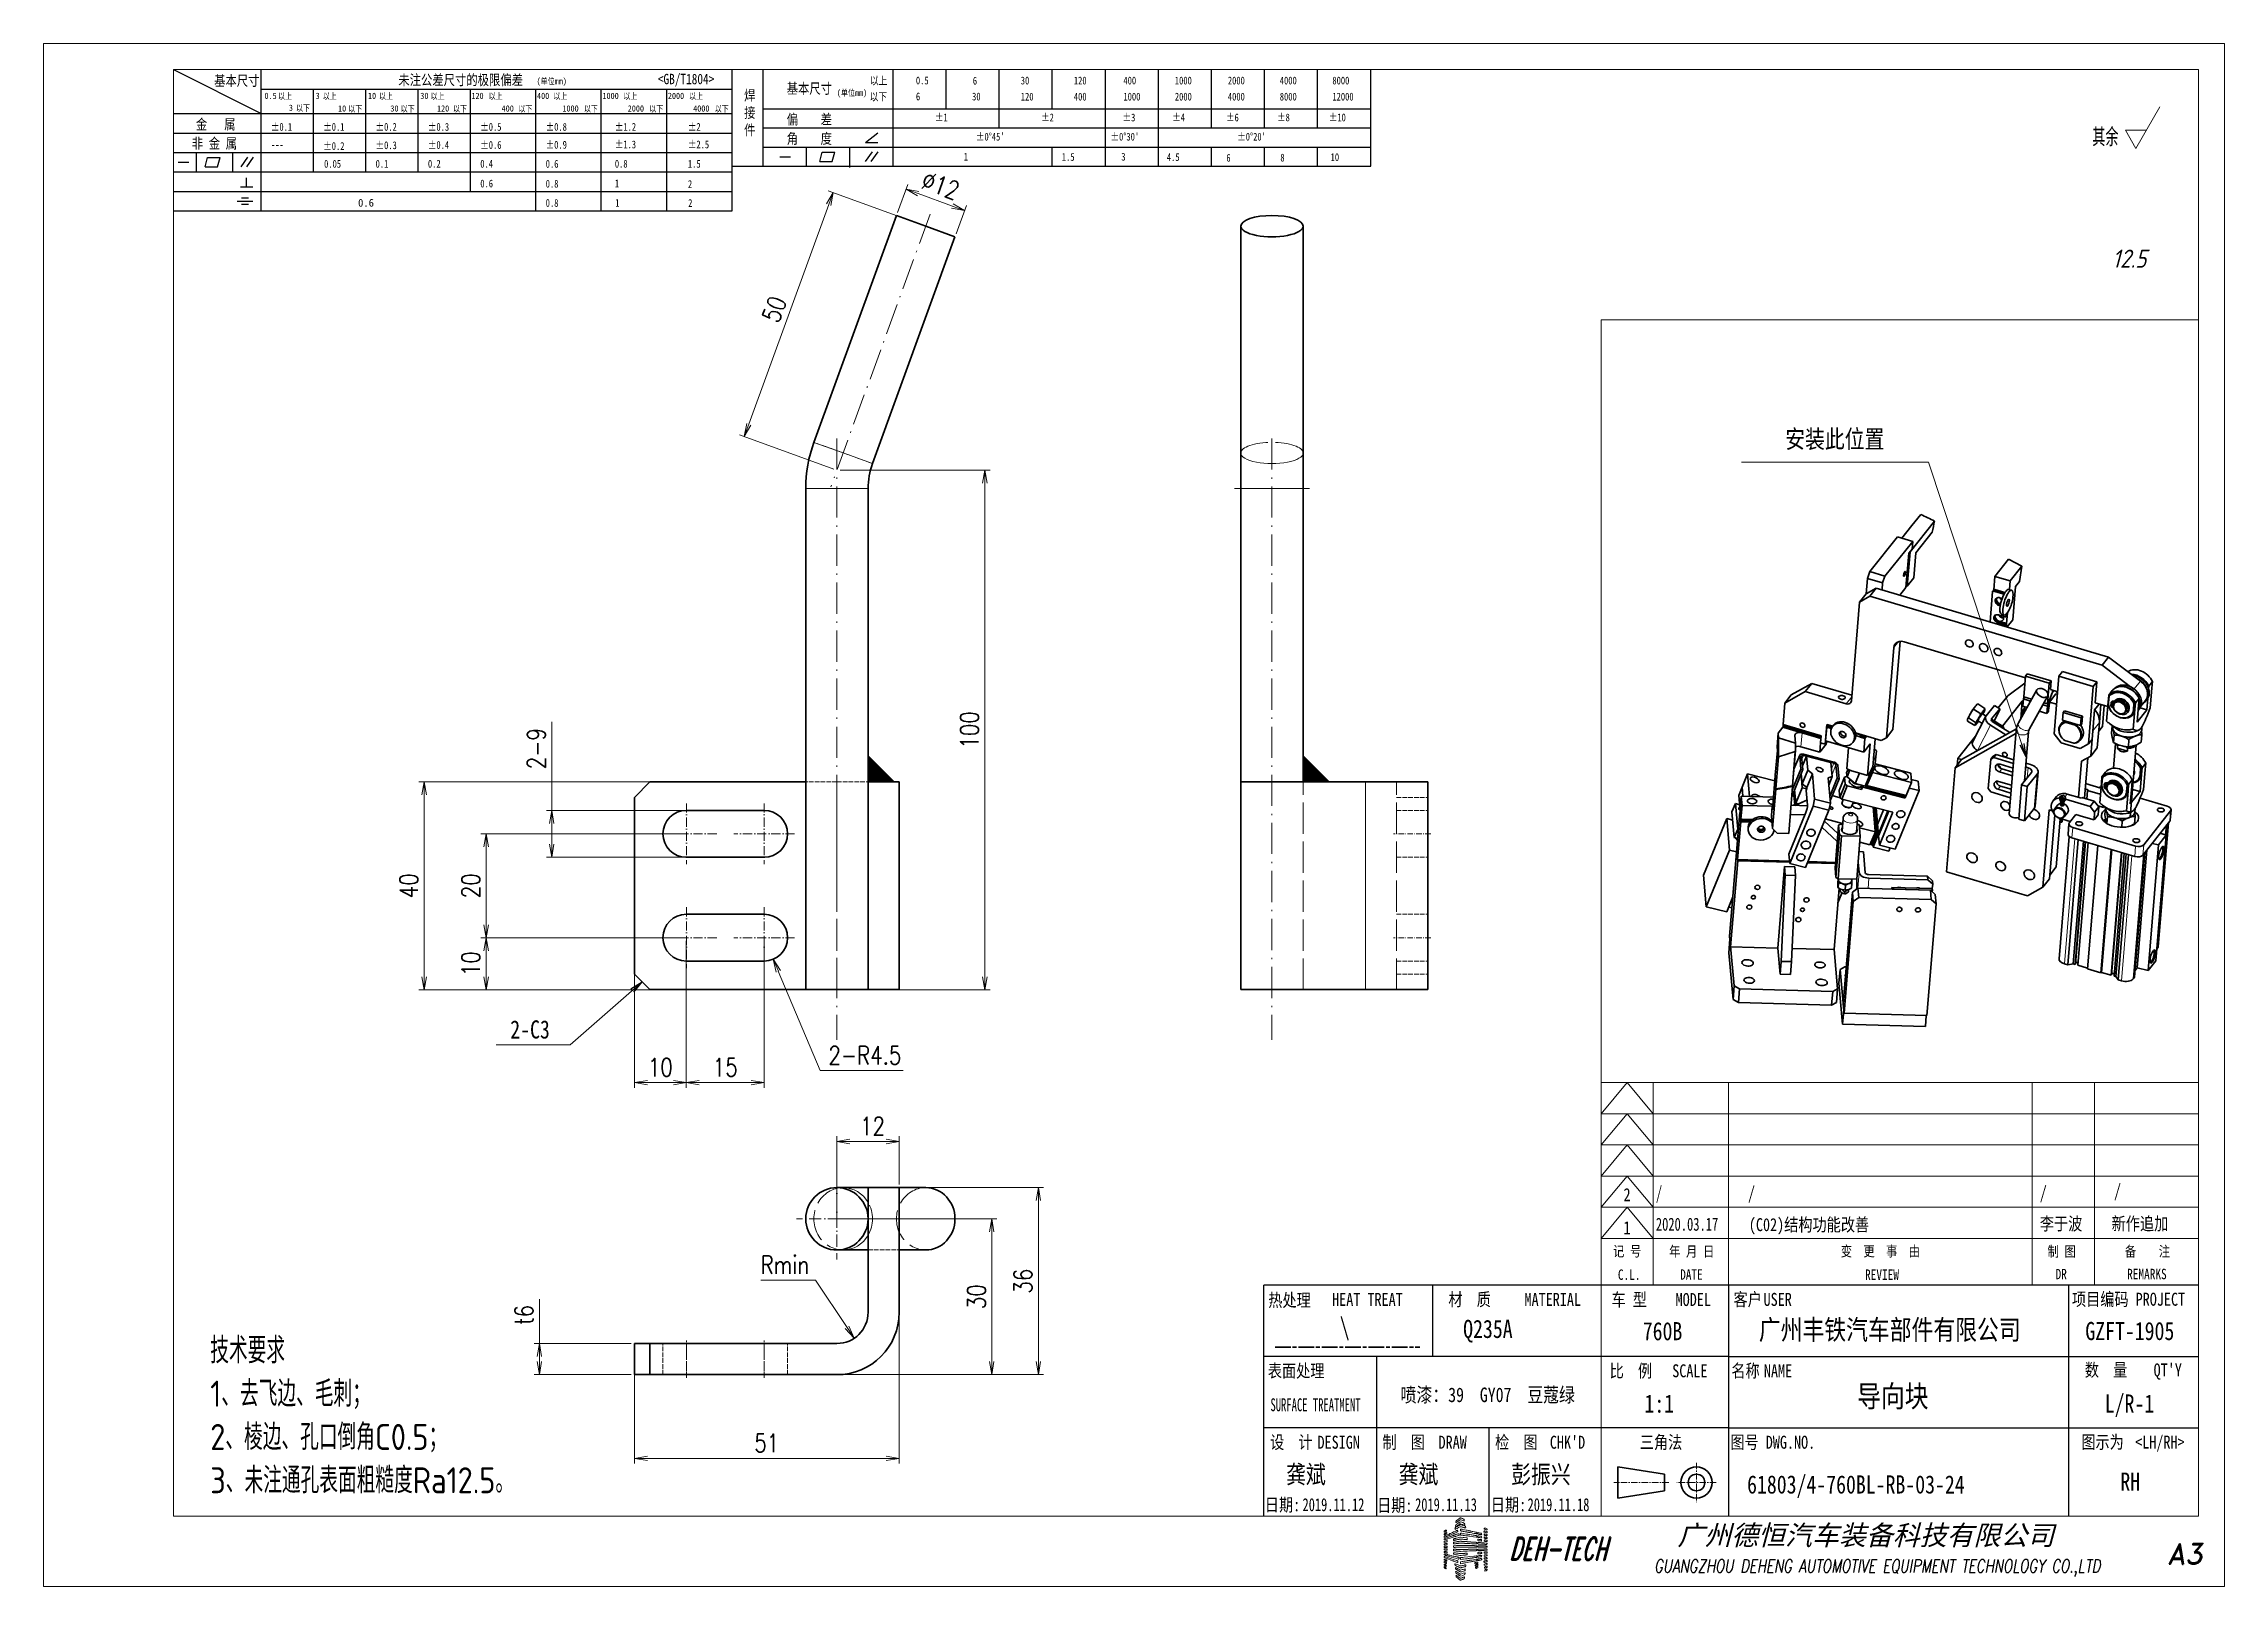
# Model space of a CAD drawing. Header units: millimetres. Extents: x -30157 to 38882, y -29543 to -7215.
# Drawn here: x -30157.1 to -29737.1, y -29542.5 to -29245.5 of the extents above; entities that cross this region are included whole.
import ezdxf
from ezdxf.enums import TextEntityAlignment as Align

# ---------------------------------------------------------------- set-up
doc = ezdxf.new("R2010")
doc.units = ezdxf.units.MM
doc.header["$LTSCALE"] = 0.5
for name, pattern in [('AM_ISO08W050x2', [9, 6, -0.75, 1.5, -0.75]), ('CENTER', [2, 1.25, -0.25, 0.25, -0.25]), ('DASHDOT', [18.5, 12, -3, 0.5, -3]), ('DASHED', [15, 12, -3]), ('DOT2', [0.125, 0, -0.125])]:
    doc.linetypes.add(name, pattern=pattern)
for name, color, linetype, lineweight in [('中心线', 2, 'AM_ISO08W050x2', 18), ('图框', 7, 'Continuous', 18), ('标注线', 3, 'Continuous', 18), ('热处理', 7, 'Continuous', 20), ('粗实线', 7, 'Continuous', 35), ('粗点划线', 6, 'AM_ISO08W050x2', 35)]:
    doc.layers.add(name, color=color, linetype=linetype, lineweight=lineweight)
for name, color, linetype in [('图号', 7, 'Continuous'), ('图名', 7, 'Continuous'), ('图框文字', 7, 'Continuous'), ('数量', 7, 'Continuous'), ('材质', 7, 'Continuous'), ('表面处理', 7, 'Continuous'), ('车型', 7, 'Continuous')]:
    doc.layers.add(name, color=color, linetype=linetype)
doc.layers.add('打印-禁用', color=7, linetype='Continuous', lineweight=15, plot=False)
doc.styles.add('DIM', font='romans.shx', dxfattribs={"width": 0.8, "bigfont": 'bigfont.shx'})
doc.styles.add('STYLE1', font='')
doc.styles.add('国标', font='simfang.ttf', dxfattribs={"width": 0.8})
doc.styles.add('机械长仿宋', font='gbenor.shx', dxfattribs={"height": 1, "bigfont": 'gbcbig.shx'})
doc.styles.add('标题字', font='romand.shx', dxfattribs={"oblique": 10, "bigfont": 'bigfont.shx'})
doc.styles.get('STYLE1').set_extended_font_data('SimSun')
doc.dimstyles.new('DEH 1-1', dxfattribs={"dimtxt": 3.5, "dimasz": 2.5, "dimexe": 1, "dimexo": 0.625, "dimgap": 1.2, "dimtad": 1, "dimtoh": 1, "dimdsep": 46, "dimtxsty": 'DIM', "dimblk": 'OPEN', "dimcen": 0, "dimclrd": 8, "dimclre": 8, "dimclrt": 2, "dimazin": 2, "dimtfac": 0.5, "dimtmove": 0, "dimatfit": 3, "dimldrblk": 'OPEN', "dimfxl": 1, "dimtolj": 2, "dimlwd": 18, "dimlwe": 18, "dimarcsym": 0})
doc.dimstyles.new('DEH 1-1$0', dxfattribs={"dimtxt": 3.5, "dimasz": 2.5, "dimexe": 1, "dimexo": 0.625, "dimgap": 1.2, "dimtad": 1, "dimzin": 9, "dimdsep": 46, "dimtxsty": 'DIM', "dimblk": 'OPEN', "dimcen": 0, "dimclrd": 8, "dimclre": 8, "dimclrt": 2, "dimazin": 2, "dimtfac": 0.5, "dimtmove": 0, "dimatfit": 3, "dimldrblk": 'OPEN', "dimfxl": 1, "dimtolj": 2, "dimlwd": 18, "dimlwe": 18, "dimarcsym": 0})
doc.dimstyles.new('DEH 1-1$4', dxfattribs={"dimtxt": 3.5, "dimasz": 2.5, "dimexe": 1, "dimexo": 0.625, "dimgap": 1.2, "dimtad": 1, "dimtoh": 1, "dimdsep": 46, "dimtxsty": 'DIM', "dimblk": 'OPEN', "dimcen": 0, "dimclrd": 8, "dimclre": 8, "dimclrt": 2, "dimazin": 2, "dimtfac": 0.5, "dimtofl": 0, "dimtmove": 0, "dimatfit": 3, "dimldrblk": 'OPEN', "dimfxl": 1, "dimtolj": 2, "dimlwd": 18, "dimlwe": 18, "dimarcsym": 0})

msp = doc.modelspace()

# ---------------------------------------------------------------- texts
at = {"layer": '图号', "color": 3, "style": '国标', "width": 0.8}
msp.add_text('61803/4-760BL-RB-03-24', height=3.5, dxfattribs=at).set_placement((-29829.011, -29524.649))
at = {"layer": '图名', "color": 3, "style": '国标', "width": 0.8}
msp.add_text('导向块', height=4.2, dxfattribs=at).set_placement((-29800.939, -29508.009), align=Align.CENTER)
at = {"layer": '图框文字', "color": 3, "style": '国标'}
for s, height, width, p in [('2', 2.5, 0.8, (-29852.813, -29468.366)), ('/', 2.5, 0.705904, (-29846.581, -29468.05)), ('/', 2.5, 0.8, (-29828.845, -29468.05)), ('/', 2.5, 0.8, (-29772.64, -29467.952)), ('/', 2.5, 0.8, (-29758.345, -29467.581)), ('(C02)结构功能改善', 2.5, 0.8, (-29828.673, -29474.135)), ('李于波', 2.5, 0.8, (-29772.64, -29473.952)), ('新作追加', 2.5, 0.8, (-29758.809, -29473.941)), ('1', 2.5, 0.8, (-29852.824, -29474.726)), ('2020.03.17', 2.5, 0.705904, (-29846.581, -29474.05)), ('广州丰铁汽车部件有限公司', 3.85, 0.8, (-29826.746, -29495.042)), ('GZFT-1905', 3.5, 0.8, (-29763.874, -29495.113)), ('1:1', 3.5, 0.8, (-29848.79, -29509.09)), ('龚斌', 3.5, 0.8, (-29917.793, -29522.706)), ('龚斌', 3.5, 0.8, (-29896.113, -29522.706)), ('彭振兴', 3.5, 0.8, (-29874.453, -29522.706)), ('2019.11.12', 2.5, 0.7, (-29914.628, -29528.043)), ('2019.11.13', 2.5, 0.7, (-29892.948, -29528.043)), ('2019.11.18', 2.5, 0.7, (-29871.288, -29528.043))]:
    msp.add_text(s, height=height, dxfattribs=dict(at, width=width)).set_placement(p)
at = {"layer": '图框文字', "color": 3, "style": '国标', "width": 0.8}
msp.add_text('RH', height=3.5, dxfattribs=at).set_placement((-29755.219, -29524.106), align=Align.CENTER)
at = {"layer": '数量', "color": 3, "style": '国标', "width": 0.8}
msp.add_text('L/R-1', height=3.5, dxfattribs=at).set_placement((-29755.373, -29509.074), align=Align.CENTER)
at = {"layer": '材质', "color": 3, "style": '国标', "width": 0.8}
for s, p in [('安装此位置', (-29812.127, -29323.383)), ('2-C3', (-30063.407, -29437.054)), ('Q235A', (-29878.933, -29494.703))]:
    msp.add_text(s, height=3.5, dxfattribs=at).set_placement(p, align=Align.CENTER)
at = {"layer": '标注线', "color": 2, "insert": (-30125, -29524.597), "char_height": 5, "width": 114.82461, "attachment_point": 7, "style": '机械长仿宋'}
msp.add_mtext('\\A2;技术要求\\P1、去飞边、毛刺；\\P2、棱边、孔口倒角C0.5；\\P3、未注通孔表面粗糙度Ra12.5。', dxfattribs=at)
at = {"layer": '热处理', "color": 3, "style": '国标', "width": 0.8}
msp.add_text('\\', height=3.5, dxfattribs=at).set_placement((-29906.511, -29494.326), align=Align.CENTER)
at = {"layer": '表面处理', "color": 3, "style": '国标', "width": 0.8}
msp.add_text('喷漆：39  GY07  豆蔻绿', height=2.8, dxfattribs=at).set_placement((-29878.965, -29507.047), align=Align.CENTER)
at = {"layer": '车型', "color": 3, "style": '国标', "width": 0.8}
msp.add_text('760B', height=3.5, dxfattribs=at).set_placement((-29845.296, -29495.142), align=Align.CENTER)

# ---------------------------------------------------------------- blocks, each defined once
blk = doc.blocks.new('GZDEH零件A3图框V01版')
at = {"lineweight": 5}
for p, q in [((3129.32, -1835.39), (3129.31, -1835.43)), ((3129.33, -1835.3), (3129.32, -1835.39)), ((3129.34, -1835.26), (3129.33, -1835.3)), ((3129.35, -1835.17), (3129.34, -1835.26)), ((3129.5, -1835.07), (3129.35, -1835.17)), ((3129.39, -1834.94), (3129.41, -1834.81)), ((3129.49, -1834.91), (3129.39, -1834.94)), ((3129.41, -1834.81), (3129.42, -1834.75)), ((3129.42, -1834.75), (3129.45, -1834.63)), ((3129.45, -1834.63), (3129.57, -1834.55)), ((3129.46, -1834.14), (3129.48, -1834.12)), ((3129.47, -1834.17), (3129.46, -1834.14)), ((3129.49, -1834.18), (3129.47, -1834.17)), ((3129.48, -1834.02), (3129.49, -1833.97)), ((3129.48, -1834.12), (3129.48, -1834.02)), ((3129.49, -1833.97), (3129.51, -1833.87)), ((3129.52, -1834.18), (3129.49, -1834.18)), ((3129.54, -1834.89), (3129.49, -1834.91)), ((3129.49, -1835.41), (3129.55, -1835.37)), ((3129.57, -1835.03), (3129.5, -1835.07)), ((3129.51, -1833.87), (3129.82, -1833.63)), ((3129.53, -1834.18), (3129.52, -1834.18)), ((3129.56, -1834.17), (3129.53, -1834.18)), ((3129.63, -1834.84), (3129.54, -1834.89)), ((3129.55, -1835.37), (3129.67, -1835.29)), ((3129.85, -1833.95), (3129.56, -1834.17)), ((3129.57, -1834.55), (3129.62, -1834.51)), ((3129.72, -1834.94), (3129.57, -1835.03)), ((3129.62, -1834.51), (3129.73, -1834.41)), ((3129.81, -1834.71), (3129.63, -1834.84)), ((3129.67, -1835.29), (3129.72, -1835.3)), ((3129.82, -1834.89), (3129.72, -1834.94)), ((3129.72, -1835.3), (3129.76, -1835.29)), ((3129.73, -1834.41), (3129.76, -1834.42)), ((3129.76, -1834.42), (3129.79, -1834.4)), ((3129.76, -1835.29), (3129.79, -1835.25)), ((3129.79, -1834.4), (3129.8, -1834.38)), ((3129.79, -1835.25), (3129.8, -1835.24)), ((3129.8, -1834.38), (3129.86, -1834.34)), ((3129.8, -1835.24), (3129.81, -1835.24)), ((3129.9, -1834.65), (3129.81, -1834.71)), ((3129.81, -1835.24), (3129.82, -1835.23)), ((3129.82, -1833.63), (3129.97, -1833.5)), ((3129.87, -1834.87), (3129.82, -1834.89)), ((3129.82, -1835.23), (3130.01, -1835.13)), ((3129.99, -1833.84), (3129.85, -1833.95)), ((3129.86, -1834.34), (3129.89, -1834.32)), ((3129.96, -1834.82), (3129.87, -1834.87)), ((3129.89, -1834.32), (3129.94, -1834.28)), ((3130.09, -1834.54), (3129.9, -1834.65)), ((3129.94, -1834.28), (3130.01, -1834.25)), ((3130.08, -1834.74), (3129.96, -1834.82)), ((3129.97, -1833.5), (3130.28, -1833.26)), ((3130.28, -1833.62), (3129.99, -1833.84)), ((3130.01, -1834.25), (3130.04, -1834.23)), ((3130.01, -1835.13), (3130.11, -1835.09)), ((3130.04, -1834.23), (3130.09, -1834.18)), ((3130.15, -1834.71), (3130.08, -1834.74)), ((3130.09, -1834.18), (3130.15, -1834.15)), ((3130.14, -1834.5), (3130.09, -1834.54)), ((3130.11, -1835.09), (3130.3, -1834.99)), ((3130.17, -1834.48), (3130.14, -1834.5)), ((3130.15, -1834.15), (3130.18, -1834.13)), ((3130.27, -1834.64), (3130.15, -1834.71)), ((3130.23, -1834.45), (3130.17, -1834.48)), ((3130.18, -1834.13), (3130.23, -1834.09)), ((3130.23, -1834.09), (3130.26, -1834.08)), ((3130.27, -1834.41), (3130.23, -1834.45)), ((3130.26, -1834.08), (3130.27, -1834.07)), ((3130.27, -1834.07), (3130.28, -1834.05)), ((3130.32, -1834.4), (3130.27, -1834.41)), ((3130.33, -1834.61), (3130.27, -1834.64)), ((3130.28, -1833.26), (3130.35, -1833.26)), ((3130.34, -1833.62), (3130.28, -1833.62)), ((3130.28, -1834.05), (3130.63, -1834.12)), ((3130.3, -1834.99), (3130.39, -1834.98)), ((3130.38, -1834.42), (3130.32, -1834.4)), ((3130.38, -1834.61), (3130.33, -1834.61)), ((3130.37, -1833.62), (3130.34, -1833.62)), ((3130.35, -1833.26), (3130.39, -1833.27)), ((3130.42, -1833.66), (3130.37, -1833.62)), ((3130.69, -1834.53), (3130.38, -1834.42)), ((3130.44, -1834.63), (3130.38, -1834.61)), ((3130.39, -1833.27), (3130.45, -1833.3)), ((3130.39, -1834.98), (3130.44, -1834.98)), ((3130.62, -1833.72), (3130.42, -1833.66)), ((3130.67, -1834.69), (3130.44, -1834.63)), ((3130.44, -1834.98), (3130.54, -1835)), ((3130.45, -1833.3), (3130.65, -1833.36)), ((3130.54, -1835), (3130.71, -1835.06)), ((3130.73, -1833.76), (3130.62, -1833.72)), ((3130.63, -1834.12), (3130.81, -1834.18)), ((3130.65, -1833.36), (3130.76, -1833.4)), ((3130.79, -1834.72), (3130.67, -1834.69)), ((3130.85, -1834.57), (3130.69, -1834.53)), ((3130.71, -1835.06), (3130.79, -1835.08)), ((3130.93, -1833.82), (3130.73, -1833.76)), ((3130.76, -1833.4), (3130.95, -1833.5)), ((3131.02, -1834.78), (3130.79, -1834.72)), ((3130.79, -1835.08), (3130.97, -1835.11)), ((3130.81, -1834.18), (3131.14, -1834.33)), ((3131.17, -1834.65), (3130.85, -1834.57)), ((3130.97, -1833.84), (3130.93, -1833.82)), ((3130.95, -1833.5), (3131, -1833.5)), ((3131, -1833.85), (3130.97, -1833.84)), ((3130.97, -1835.11), (3131.1, -1835.14)), ((3131, -1833.5), (3131.02, -1833.51)), ((3131.05, -1833.87), (3131, -1833.85)), ((3131.02, -1833.51), (3131.07, -1833.52)), ((3131.12, -1834.81), (3131.02, -1834.78)), ((3131.06, -1833.89), (3131.05, -1833.87)), ((3131.1, -1833.88), (3131.06, -1833.89)), ((3131.07, -1833.52), (3131.11, -1833.65)), ((3131.11, -1833.86), (3131.1, -1833.88)), ((3131.1, -1835.14), (3131.17, -1835.16)), ((3131.11, -1833.65), (3131.11, -1833.73)), ((3131.11, -1833.73), (3131.11, -1833.86)), ((3131.17, -1834.82), (3131.12, -1834.81)), ((3131.14, -1834.33), (3131.15, -1834.38)), ((3131.15, -1834.38), (3131.16, -1834.41)), ((3131.16, -1834.41), (3131.19, -1834.46)), ((3131.2, -1834.58), (3131.17, -1834.65)), ((3131.28, -1834.83), (3131.17, -1834.82)), ((3131.17, -1835.16), (3131.3, -1835.19)), ((3131.19, -1834.46), (3131.2, -1834.54)), ((3131.2, -1834.54), (3131.2, -1834.58)), ((3131.3, -1834.86), (3131.28, -1834.83)), ((3131.31, -1834.87), (3131.3, -1834.86)), ((3131.3, -1835.19), (3131.33, -1835.19)), ((3131.34, -1834.88), (3131.31, -1834.87)), ((3131.33, -1835.19), (3131.34, -1835.19)), ((3131.35, -1834.97), (3131.34, -1834.88)), ((3131.34, -1835.19), (3131.36, -1835.17)), ((3131.36, -1835.01), (3131.35, -1834.97)), ((3131.38, -1835.1), (3131.36, -1835.01)), ((3131.36, -1835.17), (3131.37, -1835.14)), ((3131.37, -1835.13), (3131.38, -1835.1)), ((3131.37, -1835.14), (3131.37, -1835.13)), ((3135, -1835.23), (3134.95, -1835.31)), ((3134.95, -1835.31), (3134.95, -1835.37)), ((3134.95, -1835.37), (3134.98, -1835.46)), ((3135.18, -1835.25), (3135, -1835.23)), ((3135.28, -1835.28), (3135.18, -1835.25)), ((3135.45, -1835.35), (3135.28, -1835.28)), ((3135.49, -1835.43), (3135.45, -1835.35)), ((3127.23, -1835.85), (3127.21, -1835.92)), ((3127.21, -1835.92), (3127.22, -1835.96)), ((3127.24, -1836.82), (3127.21, -1836.9)), ((3127.21, -1836.9), (3127.22, -1836.95)), ((3127.22, -1838.33), (3127.21, -1838.38)), ((3127.21, -1838.38), (3127.24, -1838.45)), ((3127.22, -1838.82), (3127.21, -1838.87)), ((3127.21, -1838.87), (3127.24, -1838.93)), ((3127.22, -1839.31), (3127.21, -1839.37)), ((3127.21, -1839.37), (3127.24, -1839.44)), ((3127.22, -1835.96), (3127.25, -1836.02)), ((3127.22, -1836.95), (3127.25, -1837.02)), ((3127.23, -1837.3), (3127.22, -1837.38)), ((3127.22, -1837.38), (3127.22, -1837.42)), ((3127.22, -1837.42), (3127.25, -1837.5)), ((3127.23, -1837.82), (3127.22, -1837.89)), ((3127.22, -1837.89), (3127.22, -1837.93)), ((3127.22, -1837.93), (3127.25, -1838)), ((3127.25, -1838.26), (3127.22, -1838.33)), ((3127.25, -1838.75), (3127.22, -1838.82)), ((3127.25, -1839.25), (3127.22, -1839.31)), ((3127.29, -1835.8), (3127.23, -1835.85)), ((3127.24, -1836.34), (3127.23, -1836.36)), ((3127.23, -1836.36), (3127.23, -1836.42)), ((3127.23, -1836.42), (3127.23, -1836.45)), ((3127.23, -1836.45), (3127.23, -1836.51)), ((3127.23, -1836.51), (3127.33, -1836.51)), ((3127.36, -1837.25), (3127.23, -1837.3)), ((3127.26, -1837.77), (3127.23, -1837.82)), ((3127.25, -1836.34), (3127.24, -1836.34)), ((3127.61, -1836.62), (3127.24, -1836.82)), ((3127.24, -1838.45), (3127.25, -1838.46)), ((3127.24, -1838.93), (3127.25, -1838.94)), ((3127.24, -1839.44), (3127.33, -1839.46)), ((3127.25, -1836.02), (3127.26, -1836.03)), ((3127.27, -1836.32), (3127.25, -1836.34)), ((3127.25, -1837.02), (3127.39, -1836.98)), ((3127.25, -1837.5), (3127.42, -1837.46)), ((3127.25, -1838), (3127.47, -1837.96)), ((3127.34, -1838.25), (3127.25, -1838.26)), ((3127.25, -1838.46), (3127.26, -1838.47)), ((3127.25, -1838.48), (3127.48, -1838.47)), ((3127.26, -1838.47), (3127.25, -1838.48)), ((3127.41, -1838.74), (3127.25, -1838.75)), ((3127.25, -1838.94), (3127.26, -1838.95)), ((3127.26, -1838.95), (3127.25, -1838.96)), ((3127.25, -1838.96), (3127.47, -1838.96)), ((3127.47, -1839.25), (3127.25, -1839.25)), ((3127.26, -1836.03), (3127.27, -1836.03)), ((3127.29, -1837.75), (3127.26, -1837.77)), ((3127.27, -1836.03), (3127.28, -1836.03)), ((3127.42, -1836.21), (3127.27, -1836.32)), ((3127.28, -1836.03), (3127.44, -1835.95)), ((3127.32, -1835.77), (3127.29, -1835.8)), ((3127.35, -1837.75), (3127.29, -1837.75)), ((3127.4, -1835.73), (3127.32, -1835.77)), ((3127.33, -1836.51), (3127.39, -1836.49)), ((3127.33, -1839.46), (3127.38, -1839.46)), ((3127.38, -1838.24), (3127.34, -1838.25)), ((3127.5, -1837.71), (3127.35, -1837.75)), ((3127.43, -1837.22), (3127.36, -1837.25)), ((3127.47, -1838.23), (3127.38, -1838.24)), ((3127.38, -1839.46), (3127.47, -1839.48)), ((3127.39, -1836.49), (3127.47, -1836.43)), ((3127.39, -1836.98), (3127.46, -1836.95)), ((3127.47, -1835.66), (3127.4, -1835.73)), ((3127.49, -1838.73), (3127.41, -1838.74)), ((3127.51, -1836.16), (3127.42, -1836.21)), ((3127.42, -1837.46), (3127.5, -1837.44)), ((3127.57, -1837.17), (3127.43, -1837.22)), ((3127.44, -1835.95), (3127.52, -1835.9)), ((3127.46, -1836.95), (3127.59, -1836.88)), ((3127.52, -1835.63), (3127.47, -1835.65)), ((3127.47, -1836.43), (3127.57, -1836.39)), ((3127.47, -1837.96), (3127.58, -1837.94)), ((3127.6, -1838.19), (3127.47, -1838.23)), ((3127.47, -1838.96), (3127.58, -1838.96)), ((3127.57, -1839.25), (3127.47, -1839.25)), ((3127.47, -1839.48), (3127.58, -1839.48)), ((3127.48, -1838.47), (3127.59, -1838.46)), ((3127.65, -1838.72), (3127.49, -1838.73)), ((3127.5, -1837.44), (3127.66, -1837.39)), ((3127.58, -1837.69), (3127.5, -1837.71)), ((3127.69, -1836.08), (3127.51, -1836.16)), ((3127.61, -1835.62), (3127.52, -1835.63)), ((3127.52, -1835.9), (3127.66, -1835.78)), ((3127.57, -1836.39), (3127.63, -1836.36)), ((3127.68, -1837.13), (3127.57, -1837.17)), ((3127.78, -1839.25), (3127.57, -1839.25)), ((3127.73, -1837.65), (3127.58, -1837.69)), ((3127.58, -1837.94), (3127.78, -1837.87)), ((3127.58, -1838.96), (3127.81, -1838.96)), ((3127.58, -1839.48), (3127.63, -1839.48)), ((3127.59, -1836.88), (3127.69, -1836.85)), ((3127.59, -1838.46), (3127.81, -1838.41)), ((3127.67, -1838.19), (3127.6, -1838.19)), ((3127.67, -1835.66), (3127.61, -1835.62)), ((3127.8, -1836.53), (3127.61, -1836.62)), ((3127.63, -1836.36), (3127.71, -1836.29)), ((3127.63, -1839.48), (3127.73, -1839.48)), ((3127.7, -1838.72), (3127.65, -1838.72)), ((3127.66, -1835.78), (3127.68, -1835.72)), ((3127.66, -1837.39), (3127.78, -1837.35)), ((3127.68, -1835.72), (3127.67, -1835.67)), ((3127.81, -1838.19), (3127.67, -1838.19)), ((3127.74, -1837.11), (3127.68, -1837.13)), ((3127.72, -1836.16), (3127.69, -1836.08)), ((3127.69, -1836.85), (3127.74, -1836.83)), ((3127.73, -1838.72), (3127.7, -1838.72)), ((3127.71, -1836.29), (3127.72, -1836.2)), ((3127.72, -1836.2), (3127.72, -1836.16)), ((3127.75, -1837.63), (3127.73, -1837.65)), ((3127.78, -1838.73), (3127.73, -1838.72)), ((3127.73, -1839.48), (3127.73, -1839.49)), ((3127.73, -1839.49), (3127.73, -1839.5)), ((3127.73, -1839.5), (3127.73, -1839.51)), ((3127.73, -1839.51), (3127.76, -1839.51)), ((3127.74, -1836.83), (3127.83, -1836.79)), ((3127.85, -1837.08), (3127.74, -1837.11)), ((3127.78, -1837.64), (3127.75, -1837.63)), ((3127.76, -1839.51), (3127.78, -1839.51)), ((3127.78, -1837.35), (3127.83, -1837.33)), ((3127.79, -1837.66), (3127.78, -1837.64)), ((3127.78, -1837.87), (3127.82, -1837.8)), ((3127.81, -1838.79), (3127.78, -1838.73)), ((3127.81, -1839.34), (3127.78, -1839.25)), ((3127.78, -1839.51), (3127.81, -1839.48)), ((3127.82, -1837.74), (3127.79, -1837.66)), ((3128.19, -1836.38), (3127.8, -1836.53)), ((3127.81, -1838.28), (3127.81, -1838.19)), ((3127.81, -1838.32), (3127.81, -1838.28)), ((3127.81, -1838.41), (3127.81, -1838.32)), ((3127.81, -1838.82), (3127.81, -1838.79)), ((3127.82, -1838.89), (3127.81, -1838.82)), ((3127.81, -1838.91), (3127.82, -1838.89)), ((3127.81, -1838.93), (3127.81, -1838.91)), ((3127.81, -1838.96), (3127.81, -1838.93)), ((3127.82, -1839.39), (3127.81, -1839.34)), ((3127.81, -1839.48), (3127.82, -1839.39)), ((3127.82, -1837.8), (3127.82, -1837.74)), ((3127.83, -1836.79), (3127.95, -1836.75)), ((3127.83, -1837.33), (3127.95, -1837.29)), ((3127.87, -1837.07), (3127.85, -1837.08)), ((3127.88, -1837.06), (3127.87, -1837.07)), ((3127.9, -1837.05), (3127.88, -1837.06)), ((3128.05, -1837), (3127.9, -1837.05)), ((3127.95, -1836.75), (3128.01, -1836.72)), ((3127.95, -1837.29), (3128.36, -1837.17)), ((3128.01, -1836.72), (3128.12, -1836.66)), ((3128.12, -1836.98), (3128.05, -1837)), ((3128.12, -1836.66), (3128.17, -1836.66)), ((3128.26, -1836.93), (3128.12, -1836.98)), ((3128.17, -1836.66), (3128.2, -1836.65)), ((3128.28, -1836.33), (3128.19, -1836.38)), ((3128.2, -1836.65), (3128.24, -1836.62)), ((3128.24, -1836.62), (3128.5, -1836.52)), ((3128.28, -1836.92), (3128.26, -1836.93)), ((3128.33, -1836.31), (3128.28, -1836.33)), ((3128.29, -1836.92), (3128.28, -1836.92)), ((3128.31, -1836.91), (3128.29, -1836.92)), ((3128.48, -1836.85), (3128.31, -1836.91)), ((3128.43, -1836.26), (3128.33, -1836.31)), ((3128.36, -1837.17), (3128.57, -1837.1)), ((3128.84, -1836.08), (3128.43, -1836.26)), ((3128.57, -1836.82), (3128.48, -1836.85)), ((3128.5, -1836.52), (3128.63, -1836.46)), ((3128.74, -1836.76), (3128.57, -1836.82)), ((3128.57, -1837.1), (3128.98, -1836.98)), ((3128.63, -1836.46), (3128.88, -1836.36)), ((3128.76, -1836.75), (3128.74, -1836.76)), ((3128.77, -1836.75), (3128.76, -1836.75)), ((3128.79, -1836.74), (3128.77, -1836.75)), ((3128.9, -1836.7), (3128.79, -1836.74)), ((3129.05, -1835.99), (3128.84, -1836.08)), ((3128.88, -1836.36), (3129.01, -1836.32)), ((3128.96, -1836.68), (3128.9, -1836.7)), ((3129.08, -1836.64), (3128.96, -1836.68)), ((3128.98, -1836.98), (3129.09, -1836.94)), ((3129.01, -1839.4), (3129, -1839.47)), ((3129, -1839.47), (3129.04, -1839.56)), ((3129.01, -1836.32), (3129.06, -1836.29)), ((3129.05, -1839.32), (3129.01, -1839.4)), ((3129.05, -1837.33), (3129.02, -1837.42)), ((3129.02, -1837.42), (3129.02, -1837.47)), ((3129.02, -1837.47), (3129.04, -1837.57)), ((3129.05, -1838), (3129.02, -1838.09)), ((3129.02, -1838.09), (3129.02, -1838.15)), ((3129.02, -1838.15), (3129.04, -1838.24)), ((3129.05, -1838.65), (3129.02, -1838.74)), ((3129.02, -1838.74), (3129.02, -1838.79)), ((3129.02, -1838.79), (3129.04, -1838.89)), ((3129.04, -1837.57), (3129.05, -1837.58)), ((3129.04, -1838.24), (3129.06, -1838.26)), ((3129.04, -1838.89), (3129.06, -1838.91)), ((3129.04, -1839.56), (3129.05, -1839.57)), ((3129.46, -1835.81), (3129.05, -1835.99)), ((3129.13, -1837.3), (3129.05, -1837.33)), ((3129.05, -1837.58), (3129.06, -1837.6)), ((3129.06, -1837.6), (3129.05, -1837.62)), ((3129.05, -1837.62), (3129.08, -1837.61)), ((3129.09, -1837.97), (3129.05, -1838)), ((3129.13, -1838.64), (3129.05, -1838.65)), ((3129.24, -1839.32), (3129.05, -1839.32)), ((3129.05, -1839.57), (3129.06, -1839.59)), ((3129.06, -1839.59), (3129.05, -1839.6)), ((3129.05, -1839.6), (3129.07, -1839.59)), ((3129.06, -1836.29), (3129.17, -1836.23)), ((3129.06, -1838.26), (3129.07, -1838.27)), ((3129.06, -1838.91), (3129.06, -1838.93)), ((3129.06, -1838.93), (3129.08, -1838.96)), ((3129.07, -1838.27), (3129.09, -1838.29)), ((3129.07, -1839.59), (3129.1, -1839.61)), ((3129.09, -1836.63), (3129.08, -1836.64)), ((3129.08, -1837.61), (3129.1, -1837.61)), ((3129.08, -1838.96), (3129.18, -1838.96)), ((3129.1, -1836.63), (3129.09, -1836.63)), ((3129.09, -1836.94), (3129.15, -1836.92)), ((3129.12, -1837.96), (3129.09, -1837.97)), ((3129.09, -1838.27), (3129.11, -1838.26)), ((3129.09, -1838.29), (3129.09, -1838.27)), ((3129.12, -1836.62), (3129.1, -1836.63)), ((3129.1, -1837.61), (3129.12, -1837.6)), ((3129.11, -1838.26), (3129.12, -1838.27)), ((3129.24, -1836.58), (3129.12, -1836.62)), ((3129.12, -1837.6), (3129.22, -1837.58)), ((3129.17, -1837.96), (3129.12, -1837.96)), ((3129.12, -1838.27), (3129.3, -1838.26)), ((3129.16, -1837.28), (3129.13, -1837.3)), ((3129.17, -1838.64), (3129.13, -1838.64)), ((3129.15, -1836.92), (3129.27, -1836.88)), ((3129.24, -1837.27), (3129.16, -1837.28)), ((3129.17, -1836.23), (3129.22, -1836.23)), ((3129.29, -1837.94), (3129.17, -1837.96)), ((3129.24, -1838.63), (3129.17, -1838.64)), ((3129.18, -1838.96), (3129.23, -1838.96)), ((3129.22, -1836.23), (3129.25, -1836.22)), ((3129.22, -1837.58), (3129.27, -1837.57)), ((3129.23, -1838.96), (3129.34, -1838.96)), ((3129.3, -1836.56), (3129.24, -1836.58)), ((3129.31, -1837.23), (3129.24, -1837.27)), ((3129.59, -1838.61), (3129.24, -1838.63)), ((3129.34, -1839.32), (3129.24, -1839.32)), ((3129.25, -1836.22), (3129.29, -1836.19)), ((3129.27, -1836.88), (3129.4, -1836.85)), ((3129.27, -1837.57), (3129.36, -1837.56)), ((3129.29, -1836.19), (3129.52, -1836.1)), ((3129.34, -1837.93), (3129.29, -1837.94)), ((3129.41, -1836.52), (3129.3, -1836.56)), ((3129.3, -1838.26), (3129.38, -1838.25)), ((3129.31, -1835.43), (3129.32, -1835.45)), ((3129.36, -1837.23), (3129.31, -1837.23)), ((3129.32, -1835.45), (3129.35, -1835.48)), ((3129.46, -1837.91), (3129.34, -1837.93)), ((3129.34, -1838.94), (3129.34, -1838.93)), ((3129.34, -1838.93), (3131, -1838.93)), ((3129.34, -1838.95), (3129.34, -1838.94)), ((3129.34, -1838.96), (3129.34, -1838.95)), ((3129.53, -1839.32), (3129.34, -1839.32)), ((3129.35, -1835.48), (3129.49, -1835.41)), ((3129.44, -1837.23), (3129.36, -1837.23)), ((3129.36, -1837.56), (3129.4, -1837.55)), ((3129.38, -1838.25), (3129.56, -1838.23)), ((3129.4, -1836.85), (3129.47, -1836.83)), ((3129.4, -1837.55), (3129.42, -1837.54)), ((3129.43, -1836.52), (3129.41, -1836.52)), ((3129.42, -1837.54), (3129.46, -1837.53)), ((3129.44, -1836.51), (3129.43, -1836.52)), ((3129.46, -1836.5), (3129.44, -1836.51)), ((3129.5, -1837.2), (3129.44, -1837.23)), ((3129.56, -1835.76), (3129.46, -1835.81)), ((3129.63, -1836.44), (3129.46, -1836.5)), ((3129.46, -1837.53), (3129.6, -1837.5)), ((3129.53, -1837.91), (3129.46, -1837.91)), ((3129.47, -1836.83), (3129.6, -1836.79)), ((3129.53, -1837.18), (3129.5, -1837.2)), ((3129.52, -1836.1), (3129.64, -1836.05)), ((3129.6, -1837.17), (3129.53, -1837.18)), ((3129.56, -1837.91), (3129.53, -1837.91)), ((3129.53, -1839.33), (3129.53, -1839.32)), ((3129.53, -1839.34), (3129.53, -1839.33)), ((3129.53, -1839.33), (3129.53, -1839.33)), ((3129.75, -1839.34), (3129.53, -1839.34)), ((3129.6, -1835.73), (3129.56, -1835.76)), ((3129.63, -1837.89), (3129.56, -1837.91)), ((3129.56, -1838.23), (3129.6, -1838.22)), ((3129.76, -1838.61), (3129.59, -1838.61)), ((3129.7, -1835.69), (3129.6, -1835.73)), ((3129.6, -1836.79), (3129.75, -1836.74)), ((3129.87, -1837.1), (3129.6, -1837.17)), ((3129.6, -1837.5), (3129.67, -1837.49)), ((3129.6, -1838.22), (3129.62, -1838.22)), ((3129.62, -1838.22), (3129.66, -1838.21)), ((3129.72, -1836.41), (3129.63, -1836.44)), ((3129.75, -1837.86), (3129.63, -1837.89)), ((3129.64, -1836.05), (3129.87, -1835.95)), ((3129.66, -1838.21), (3129.72, -1838.21)), ((3129.67, -1837.49), (3129.82, -1837.46)), ((3129.73, -1835.67), (3129.7, -1835.69)), ((3129.89, -1836.36), (3129.72, -1836.41)), ((3129.72, -1838.21), (3129.74, -1838.21)), ((3129.76, -1835.67), (3129.73, -1835.67)), ((3129.74, -1838.21), (3129.79, -1838.21)), ((3129.75, -1836.74), (3129.82, -1836.72)), ((3129.81, -1837.85), (3129.75, -1837.86)), ((3129.86, -1839.34), (3129.75, -1839.34)), ((3129.79, -1835.67), (3129.76, -1835.67)), ((3130.11, -1838.59), (3129.76, -1838.61)), ((3129.82, -1835.76), (3129.79, -1835.67)), ((3129.79, -1838.21), (3129.87, -1838.2)), ((3129.94, -1837.85), (3129.81, -1837.85)), ((3129.84, -1835.81), (3129.82, -1835.76)), ((3129.82, -1836.72), (3129.96, -1836.67)), ((3129.82, -1837.46), (3129.86, -1837.45)), ((3129.88, -1835.89), (3129.84, -1835.81)), ((3129.86, -1837.45), (3129.88, -1837.45)), ((3130.08, -1839.34), (3129.86, -1839.34)), ((3129.87, -1835.95), (3129.88, -1835.93)), ((3130.01, -1837.07), (3129.87, -1837.1)), ((3129.87, -1838.2), (3129.91, -1838.19)), ((3129.88, -1835.91), (3129.88, -1835.89)), ((3129.88, -1835.93), (3129.88, -1835.91)), ((3129.88, -1837.45), (3129.91, -1837.44)), ((3129.94, -1836.33), (3129.89, -1836.36)), ((3129.91, -1837.44), (3130.06, -1837.41)), ((3129.91, -1838.19), (3129.99, -1838.17)), ((3129.98, -1836.32), (3129.94, -1836.33)), ((3130.06, -1837.83), (3129.94, -1837.85)), ((3129.96, -1836.67), (3130.03, -1836.66)), ((3130.03, -1836.32), (3129.98, -1836.32)), ((3129.99, -1838.17), (3130.08, -1838.17)), ((3130.27, -1837), (3130.01, -1837.07)), ((3130.1, -1836.42), (3130.03, -1836.32)), ((3130.03, -1836.66), (3130.07, -1836.65)), ((3130.06, -1837.41), (3130.13, -1837.39)), ((3130.13, -1837.81), (3130.06, -1837.83)), ((3130.07, -1836.65), (3130.12, -1836.61)), ((3130.08, -1838.17), (3130.13, -1838.17)), ((3130.08, -1839.35), (3130.08, -1839.34)), ((3130.08, -1839.36), (3130.08, -1839.35)), ((3130.43, -1839.36), (3130.08, -1839.36)), ((3130.08, -1839.36), (3130.08, -1839.36)), ((3130.12, -1836.49), (3130.1, -1836.42)), ((3130.19, -1838.58), (3130.11, -1838.59)), ((3130.12, -1836.61), (3130.12, -1836.49)), ((3130.13, -1837.39), (3130.27, -1837.36)), ((3130.25, -1837.78), (3130.13, -1837.81)), ((3130.13, -1838.17), (3130.23, -1838.17)), ((3130.24, -1838.58), (3130.19, -1838.58)), ((3130.23, -1838.15), (3130.23, -1838.14)), ((3130.23, -1838.14), (3130.4, -1838.14)), ((3130.23, -1838.16), (3130.23, -1838.15)), ((3130.23, -1838.17), (3130.23, -1838.16)), ((3130.32, -1838.57), (3130.24, -1838.58)), ((3130.38, -1837.78), (3130.25, -1837.78)), ((3130.32, -1837), (3130.27, -1837)), ((3130.27, -1837.36), (3130.3, -1837.36)), ((3130.3, -1837.36), (3130.31, -1837.36)), ((3130.31, -1837.36), (3130.33, -1837.35)), ((3130.34, -1837), (3130.32, -1837)), ((3130.58, -1838.57), (3130.32, -1838.57)), ((3130.33, -1837.35), (3130.35, -1837.35)), ((3130.38, -1836.99), (3130.34, -1837)), ((3130.36, -1835.44), (3130.35, -1835.43)), ((3130.35, -1835.43), (3130.35, -1835.56)), ((3130.35, -1835.56), (3130.35, -1835.62)), ((3130.35, -1835.62), (3130.35, -1835.75)), ((3130.35, -1835.75), (3130.49, -1835.8)), ((3130.38, -1836.21), (3130.35, -1836.23)), ((3130.35, -1836.23), (3130.35, -1836.35)), ((3130.35, -1836.35), (3130.35, -1836.41)), ((3130.35, -1836.41), (3130.35, -1836.54)), ((3130.35, -1836.54), (3130.43, -1836.58)), ((3130.35, -1837.35), (3130.36, -1837.35)), ((3130.37, -1835.42), (3130.36, -1835.43)), ((3130.36, -1835.43), (3130.36, -1835.44)), ((3130.36, -1837.35), (3130.38, -1837.35)), ((3130.68, -1835.46), (3130.37, -1835.42)), ((3130.4, -1836.21), (3130.38, -1836.21)), ((3130.86, -1837.04), (3130.38, -1836.99)), ((3130.38, -1837.35), (3130.43, -1837.36)), ((3130.45, -1837.78), (3130.38, -1837.78)), ((3130.43, -1836.2), (3130.4, -1836.21)), ((3130.4, -1838.14), (3130.48, -1838.14)), ((3130.5, -1836.22), (3130.43, -1836.2)), ((3130.43, -1836.58), (3130.48, -1836.59)), ((3130.43, -1837.36), (3130.46, -1837.36)), ((3130.6, -1839.36), (3130.43, -1839.36)), ((3130.59, -1837.78), (3130.45, -1837.78)), ((3130.46, -1837.36), (3130.51, -1837.36)), ((3130.48, -1836.59), (3130.57, -1836.58)), ((3130.48, -1838.14), (3130.66, -1838.14)), ((3130.49, -1835.8), (3130.57, -1835.82)), ((3130.54, -1836.22), (3130.5, -1836.22)), ((3130.51, -1837.36), (3130.72, -1837.38)), ((3130.61, -1836.24), (3130.54, -1836.22)), ((3130.57, -1835.82), (3130.73, -1835.83)), ((3130.57, -1836.58), (3130.61, -1836.59)), ((3130.71, -1838.57), (3130.58, -1838.57)), ((3130.59, -1837.79), (3130.59, -1837.78)), ((3130.59, -1837.8), (3130.59, -1837.79)), ((3130.59, -1837.81), (3130.59, -1837.8)), ((3130.73, -1837.81), (3130.59, -1837.81)), ((3130.95, -1839.36), (3130.6, -1839.36)), ((3130.97, -1836.29), (3130.61, -1836.24)), ((3130.61, -1836.59), (3130.62, -1836.59)), ((3130.62, -1836.59), (3130.66, -1836.6)), ((3130.66, -1836.6), (3130.86, -1836.63)), ((3130.66, -1838.14), (3130.66, -1838.15)), ((3130.66, -1838.15), (3130.66, -1838.16)), ((3130.66, -1838.16), (3130.66, -1838.17)), ((3130.66, -1838.17), (3130.85, -1838.17)), ((3130.84, -1835.49), (3130.68, -1835.46)), ((3130.97, -1838.57), (3130.71, -1838.57)), ((3130.72, -1837.38), (3130.83, -1837.39)), ((3130.73, -1835.83), (3130.83, -1835.85)), ((3130.8, -1837.81), (3130.73, -1837.81)), ((3130.95, -1837.81), (3130.8, -1837.81)), ((3130.83, -1835.85), (3130.87, -1835.86)), ((3130.83, -1837.39), (3131.04, -1837.41)), ((3131.14, -1835.57), (3130.84, -1835.49)), ((3130.85, -1838.17), (3130.95, -1838.17)), ((3130.86, -1836.63), (3130.96, -1836.64)), ((3131.09, -1837.07), (3130.86, -1837.04)), ((3130.87, -1835.86), (3130.97, -1835.88)), ((3130.95, -1837.82), (3130.95, -1837.81)), ((3130.95, -1837.83), (3130.95, -1837.82)), ((3130.95, -1837.82), (3130.95, -1837.82)), ((3131.08, -1837.83), (3130.95, -1837.83)), ((3130.95, -1838.17), (3131.14, -1838.17)), ((3131.31, -1839.34), (3130.95, -1839.34)), ((3130.95, -1839.34), (3130.95, -1839.35)), ((3130.95, -1839.35), (3130.95, -1839.36)), ((3130.95, -1839.36), (3130.95, -1839.36)), ((3130.96, -1836.64), (3131.16, -1836.67)), ((3130.97, -1835.88), (3131.03, -1835.89)), ((3131.16, -1836.32), (3130.97, -1836.29)), ((3130.97, -1838.58), (3130.97, -1838.57)), ((3130.97, -1838.59), (3130.97, -1838.58)), ((3130.97, -1838.6), (3130.97, -1838.59)), ((3131.37, -1838.6), (3130.97, -1838.6)), ((3131, -1838.93), (3131.83, -1838.93)), ((3131.03, -1835.89), (3131.06, -1835.89)), ((3131.04, -1837.41), (3131.09, -1837.42)), ((3131.06, -1835.89), (3131.11, -1835.9)), ((3131.15, -1837.83), (3131.08, -1837.83)), ((3131.57, -1837.12), (3131.09, -1837.07)), ((3131.09, -1837.42), (3131.12, -1837.42)), ((3131.11, -1835.9), (3131.26, -1835.93)), ((3131.12, -1837.42), (3131.17, -1837.42)), ((3131.47, -1835.63), (3131.14, -1835.57)), ((3131.14, -1838.17), (3131.14, -1838.18)), ((3131.14, -1838.18), (3131.14, -1838.18)), ((3131.14, -1838.18), (3131.14, -1838.19)), ((3131.14, -1838.19), (3131.34, -1838.19)), ((3131.28, -1837.83), (3131.15, -1837.83)), ((3131.52, -1836.38), (3131.16, -1836.32)), ((3131.16, -1836.67), (3131.43, -1836.7)), ((3131.17, -1837.42), (3131.22, -1837.42)), ((3131.22, -1837.42), (3131.24, -1837.42)), ((3131.24, -1837.42), (3131.28, -1837.42)), ((3131.26, -1835.93), (3131.33, -1835.94)), ((3131.28, -1837.42), (3131.28, -1837.43)), ((3131.28, -1837.43), (3131.28, -1837.44)), ((3131.28, -1837.44), (3131.28, -1837.45)), ((3131.28, -1837.45), (3131.39, -1837.45)), ((3131.28, -1837.84), (3131.28, -1837.83)), ((3131.28, -1837.85), (3131.28, -1837.84)), ((3131.43, -1837.85), (3131.28, -1837.85)), ((3131.28, -1837.85), (3131.28, -1837.85)), ((3131.49, -1839.34), (3131.31, -1839.34)), ((3131.33, -1835.94), (3131.47, -1835.97)), ((3131.34, -1838.19), (3131.44, -1838.19)), ((3131.57, -1838.6), (3131.37, -1838.6)), ((3131.39, -1837.45), (3131.44, -1837.45)), ((3131.43, -1836.7), (3131.56, -1836.72)), ((3131.51, -1837.85), (3131.43, -1837.85)), ((3131.44, -1837.45), (3131.54, -1837.45)), ((3131.44, -1838.19), (3131.64, -1838.19)), ((3131.64, -1835.67), (3131.47, -1835.63)), ((3131.47, -1835.97), (3131.53, -1835.98)), ((3131.86, -1839.34), (3131.49, -1839.34)), ((3131.66, -1837.85), (3131.51, -1837.85)), ((3131.69, -1836.41), (3131.52, -1836.38)), ((3131.53, -1835.98), (3131.56, -1835.99)), ((3131.54, -1837.45), (3131.56, -1837.48)), ((3131.56, -1835.99), (3131.62, -1836)), ((3131.56, -1836.72), (3131.83, -1836.76)), ((3131.56, -1837.48), (3131.61, -1837.49)), ((3131.6, -1837.12), (3131.57, -1837.12)), ((3131.98, -1838.6), (3131.57, -1838.6)), ((3131.61, -1837.12), (3131.6, -1837.12)), ((3131.64, -1837.14), (3131.61, -1837.12)), ((3131.61, -1837.49), (3131.64, -1837.46)), ((3131.62, -1836), (3131.71, -1836.02)), ((3131.98, -1835.73), (3131.64, -1835.67)), ((3131.64, -1837.15), (3131.64, -1837.14)), ((3131.65, -1837.16), (3131.64, -1837.15)), ((3131.64, -1837.46), (3131.65, -1837.45)), ((3131.64, -1838.19), (3131.64, -1838.2)), ((3131.64, -1838.2), (3131.64, -1838.2)), ((3131.64, -1838.2), (3131.64, -1838.21)), ((3131.64, -1838.21), (3131.75, -1838.21)), ((3131.66, -1837.16), (3131.65, -1837.16)), ((3131.65, -1837.45), (3131.65, -1837.45)), ((3131.65, -1837.45), (3131.66, -1837.45)), ((3131.66, -1837.27), (3131.66, -1837.16)), ((3131.66, -1837.33), (3131.66, -1837.27)), ((3131.66, -1837.45), (3131.66, -1837.33)), ((3131.66, -1837.86), (3131.66, -1837.85)), ((3131.66, -1837.87), (3131.66, -1837.86)), ((3131.66, -1837.88), (3131.66, -1837.87)), ((3131.8, -1837.88), (3131.66, -1837.88)), ((3131.78, -1836.42), (3131.69, -1836.41)), ((3131.71, -1836.02), (3131.76, -1836.03)), ((3131.75, -1838.21), (3131.81, -1838.21)), ((3131.76, -1836.03), (3131.86, -1836.05)), ((3131.95, -1836.45), (3131.78, -1836.42)), ((3131.87, -1837.88), (3131.8, -1837.88)), ((3131.81, -1838.21), (3131.92, -1838.21)), ((3131.83, -1836.76), (3131.98, -1836.79)), ((3131.83, -1838.93), (3133.49, -1838.93)), ((3131.86, -1836.05), (3131.91, -1836.05)), ((3132.24, -1839.32), (3131.86, -1839.32)), ((3131.86, -1839.32), (3131.86, -1839.33)), ((3131.86, -1839.33), (3131.86, -1839.33)), ((3131.86, -1839.33), (3131.86, -1839.34)), ((3132, -1837.88), (3131.87, -1837.88)), ((3131.91, -1836.05), (3131.94, -1836.06)), ((3131.92, -1838.21), (3132.02, -1838.22)), ((3131.94, -1836.06), (3132, -1836.07)), ((3132.02, -1836.46), (3131.95, -1836.45)), ((3132.01, -1835.74), (3131.98, -1835.73)), ((3131.98, -1836.79), (3132.05, -1836.8)), ((3131.98, -1838.61), (3131.98, -1838.6)), ((3131.98, -1838.62), (3131.98, -1838.61)), ((3131.98, -1838.61), (3131.98, -1838.61)), ((3132.42, -1838.62), (3131.98, -1838.62)), ((3132, -1836.07), (3132.1, -1836.09)), ((3132, -1837.89), (3132, -1837.88)), ((3132, -1837.9), (3132, -1837.89)), ((3132, -1837.89), (3132, -1837.89)), ((3132.14, -1837.9), (3132, -1837.9)), ((3132.03, -1835.75), (3132.01, -1835.74)), ((3132.05, -1836.47), (3132.02, -1836.46)), ((3132.02, -1838.22), (3132.07, -1838.22)), ((3132.07, -1835.76), (3132.03, -1835.75)), ((3132.12, -1836.48), (3132.05, -1836.47)), ((3132.05, -1836.8), (3132.19, -1836.81)), ((3132.17, -1835.78), (3132.07, -1835.76)), ((3132.07, -1838.22), (3132.17, -1838.23)), ((3132.1, -1836.09), (3132.14, -1836.1)), ((3132.41, -1836.52), (3132.12, -1836.48)), ((3132.14, -1836.1), (3132.24, -1836.12)), ((3132.22, -1837.9), (3132.14, -1837.9)), ((3132.22, -1835.79), (3132.17, -1835.78)), ((3132.17, -1838.23), (3132.57, -1838.25)), ((3132.19, -1836.81), (3132.66, -1836.88)), ((3132.31, -1835.81), (3132.22, -1835.79)), ((3132.36, -1837.9), (3132.22, -1837.9)), ((3132.24, -1836.12), (3132.56, -1836.18)), ((3132.43, -1839.32), (3132.24, -1839.32)), ((3132.35, -1835.82), (3132.31, -1835.81)), ((3132.37, -1835.82), (3132.35, -1835.82)), ((3132.36, -1837.91), (3132.36, -1837.9)), ((3132.36, -1837.92), (3132.36, -1837.91)), ((3132.36, -1837.93), (3132.36, -1837.92)), ((3132.49, -1837.93), (3132.36, -1837.93)), ((3132.41, -1835.83), (3132.37, -1835.82)), ((3132.65, -1835.88), (3132.41, -1835.83)), ((3132.55, -1836.55), (3132.41, -1836.52)), ((3132.64, -1838.62), (3132.42, -1838.62)), ((3132.81, -1839.32), (3132.43, -1839.32)), ((3132.56, -1837.93), (3132.49, -1837.93)), ((3132.84, -1836.6), (3132.55, -1836.55)), ((3132.56, -1836.18), (3132.71, -1836.2)), ((3132.69, -1837.93), (3132.56, -1837.93)), ((3132.57, -1838.25), (3132.77, -1838.26)), ((3133.08, -1838.62), (3132.64, -1838.62)), ((3132.77, -1835.9), (3132.65, -1835.88)), ((3132.66, -1836.88), (3132.9, -1836.91)), ((3132.69, -1837.94), (3132.69, -1837.93)), ((3132.69, -1837.95), (3132.69, -1837.94)), ((3132.69, -1837.94), (3132.69, -1837.94)), ((3132.82, -1837.95), (3132.69, -1837.95)), ((3132.71, -1836.2), (3133.03, -1836.26)), ((3133.01, -1835.95), (3132.77, -1835.9)), ((3132.77, -1838.26), (3133.17, -1838.27)), ((3133.08, -1839.29), (3132.81, -1839.29)), ((3132.81, -1839.29), (3132.81, -1839.3)), ((3132.81, -1839.3), (3132.81, -1839.31)), ((3132.81, -1839.31), (3132.81, -1839.32)), ((3132.88, -1837.95), (3132.82, -1837.95)), ((3132.91, -1836.61), (3132.84, -1836.6)), ((3133.01, -1837.95), (3132.88, -1837.95)), ((3132.9, -1836.91), (3133.37, -1836.98)), ((3132.94, -1836.61), (3132.91, -1836.61)), ((3133.01, -1836.62), (3132.94, -1836.61)), ((3133.04, -1835.96), (3133.01, -1835.95)), ((3133.12, -1836.64), (3133.01, -1836.62)), ((3133.01, -1837.96), (3133.01, -1837.95)), ((3133.01, -1837.97), (3133.01, -1837.96)), ((3133.15, -1837.97), (3133.01, -1837.97)), ((3133.01, -1837.97), (3133.01, -1837.97)), ((3133.03, -1836.26), (3133.13, -1836.28)), ((3133.06, -1835.96), (3133.04, -1835.96)), ((3133.1, -1835.97), (3133.06, -1835.96)), ((3133.08, -1838.63), (3133.08, -1838.62)), ((3133.08, -1838.64), (3133.08, -1838.63)), ((3133.08, -1838.65), (3133.08, -1838.64)), ((3133.24, -1838.65), (3133.08, -1838.65)), ((3133.22, -1839.29), (3133.08, -1839.29)), ((3133.25, -1836), (3133.1, -1835.97)), ((3133.18, -1836.65), (3133.12, -1836.64)), ((3133.13, -1836.28), (3133.17, -1836.29)), ((3133.22, -1837.97), (3133.15, -1837.97)), ((3133.17, -1836.29), (3133.27, -1836.31)), ((3133.17, -1838.27), (3133.27, -1838.28)), ((3133.29, -1836.67), (3133.18, -1836.65)), ((3133.37, -1837.97), (3133.22, -1837.97)), ((3133.49, -1839.29), (3133.22, -1839.29)), ((3133.32, -1838.65), (3133.24, -1838.65)), ((3133.32, -1836.02), (3133.25, -1836)), ((3133.27, -1836.31), (3133.33, -1836.3)), ((3133.27, -1838.28), (3133.33, -1838.28)), ((3133.36, -1836.68), (3133.29, -1836.67)), ((3133.46, -1836.05), (3133.32, -1836.02)), ((3133.49, -1838.65), (3133.32, -1838.65)), ((3133.33, -1836.3), (3133.36, -1836.31)), ((3133.33, -1838.28), (3133.43, -1838.29)), ((3133.36, -1836.31), (3133.41, -1836.34)), ((3133.39, -1836.68), (3133.36, -1836.68)), ((3133.37, -1836.98), (3133.4, -1836.98)), ((3133.42, -1838), (3133.37, -1837.97)), ((3133.37, -1839.6), (3133.42, -1839.58)), ((3133.45, -1836.68), (3133.39, -1836.68)), ((3133.4, -1836.98), (3133.42, -1836.99)), ((3133.41, -1836.34), (3133.45, -1836.35)), ((3133.42, -1836.99), (3133.45, -1836.99)), ((3133.45, -1838.01), (3133.42, -1838)), ((3133.42, -1839.58), (3133.45, -1839.57)), ((3133.43, -1838.29), (3133.45, -1838.29)), ((3133.45, -1836.35), (3133.48, -1836.35)), ((3133.47, -1836.7), (3133.45, -1836.68)), ((3133.45, -1836.99), (3133.48, -1836.99)), ((3133.51, -1838.02), (3133.45, -1838.01)), ((3133.45, -1838.29), (3133.46, -1838.29)), ((3133.45, -1839.57), (3133.51, -1839.56)), ((3133.48, -1836.06), (3133.46, -1836.05)), ((3133.46, -1838.29), (3133.49, -1838.29)), ((3133.49, -1836.72), (3133.47, -1836.7)), ((3133.49, -1836.07), (3133.48, -1836.06)), ((3133.48, -1836.35), (3133.51, -1836.32)), ((3133.48, -1836.99), (3133.49, -1836.98)), ((3133.48, -1838.27), (3133.5, -1838.26)), ((3133.49, -1838.29), (3133.48, -1838.27)), ((3133.48, -1838.66), (3133.49, -1838.65)), ((3133.5, -1838.67), (3133.48, -1838.66)), ((3133.48, -1838.92), (3133.5, -1838.91)), ((3133.49, -1838.93), (3133.48, -1838.92)), ((3133.48, -1839.31), (3133.49, -1839.29)), ((3133.5, -1839.32), (3133.48, -1839.31)), ((3133.51, -1836.09), (3133.49, -1836.07)), ((3133.51, -1836.74), (3133.49, -1836.72)), ((3133.49, -1836.98), (3133.51, -1836.97)), ((3133.5, -1838.26), (3133.51, -1838.26)), ((3133.51, -1838.67), (3133.5, -1838.67)), ((3133.5, -1838.91), (3133.51, -1838.91)), ((3133.51, -1839.32), (3133.5, -1839.32)), ((3133.51, -1836.18), (3133.51, -1836.09)), ((3133.51, -1836.23), (3133.51, -1836.18)), ((3133.51, -1836.32), (3133.51, -1836.23)), ((3133.51, -1836.83), (3133.51, -1836.74)), ((3133.51, -1836.88), (3133.51, -1836.83)), ((3133.51, -1836.97), (3133.51, -1836.88)), ((3133.51, -1838.12), (3133.51, -1838.02)), ((3133.51, -1838.17), (3133.51, -1838.12)), ((3133.51, -1838.26), (3133.51, -1838.17)), ((3133.51, -1838.77), (3133.51, -1838.67)), ((3133.51, -1838.81), (3133.51, -1838.77)), ((3133.51, -1838.91), (3133.51, -1838.81)), ((3133.51, -1839.41), (3133.51, -1839.32)), ((3133.51, -1839.46), (3133.51, -1839.41)), ((3133.51, -1839.56), (3133.51, -1839.46)), ((3133.74, -1836.13), (3133.73, -1836.13)), ((3133.73, -1836.13), (3133.73, -1836.23)), ((3133.73, -1836.23), (3133.73, -1836.27)), ((3133.73, -1836.27), (3133.73, -1836.37)), ((3133.73, -1836.37), (3133.75, -1836.39)), ((3133.74, -1836.78), (3133.73, -1836.78)), ((3133.73, -1836.78), (3133.73, -1836.87)), ((3133.73, -1836.87), (3133.73, -1836.92)), ((3133.73, -1836.92), (3133.73, -1837.02)), ((3133.73, -1837.02), (3133.79, -1837.04)), ((3133.74, -1837.4), (3133.73, -1837.4)), ((3133.73, -1837.4), (3133.73, -1837.5)), ((3133.73, -1837.5), (3133.73, -1837.54)), ((3133.73, -1837.54), (3133.73, -1837.64)), ((3133.73, -1837.64), (3133.74, -1837.64)), ((3133.8, -1838.03), (3133.73, -1838.05)), ((3133.73, -1838.05), (3133.73, -1838.14)), ((3133.73, -1838.14), (3133.73, -1838.19)), ((3133.73, -1838.19), (3133.73, -1838.29)), ((3133.73, -1838.29), (3133.74, -1838.28)), ((3133.74, -1838.67), (3133.73, -1838.67)), ((3133.73, -1838.67), (3133.73, -1838.77)), ((3133.73, -1838.77), (3133.73, -1838.81)), ((3133.73, -1838.81), (3133.73, -1838.91)), ((3133.73, -1838.91), (3133.74, -1838.91)), ((3133.74, -1839.3), (3133.73, -1839.29)), ((3133.73, -1839.29), (3133.73, -1839.4)), ((3133.73, -1839.4), (3133.73, -1839.45)), ((3133.73, -1839.45), (3133.73, -1839.56)), ((3133.73, -1839.56), (3133.74, -1839.55)), ((3133.75, -1836.12), (3133.74, -1836.13)), ((3133.75, -1836.76), (3133.74, -1836.77)), ((3133.74, -1836.77), (3133.74, -1836.78)), ((3133.75, -1837.39), (3133.74, -1837.4)), ((3133.74, -1837.4), (3133.74, -1837.4)), ((3133.74, -1837.64), (3133.75, -1837.65)), ((3133.74, -1838.28), (3133.75, -1838.3)), ((3133.75, -1838.66), (3133.74, -1838.67)), ((3133.74, -1838.91), (3133.75, -1838.92)), ((3133.77, -1839.29), (3133.74, -1839.3)), ((3133.74, -1839.55), (3133.75, -1839.57)), ((3133.9, -1836.13), (3133.75, -1836.11)), ((3133.75, -1836.11), (3133.75, -1836.12)), ((3133.75, -1836.39), (3133.77, -1836.4)), ((3133.86, -1836.75), (3133.75, -1836.76)), ((3133.77, -1837.37), (3133.75, -1837.39)), ((3133.75, -1837.65), (3133.75, -1837.66)), ((3133.75, -1837.66), (3133.79, -1837.67)), ((3133.75, -1838.3), (3133.75, -1838.31)), ((3133.75, -1838.31), (3133.91, -1838.31)), ((3133.94, -1838.65), (3133.75, -1838.65)), ((3133.75, -1838.65), (3133.75, -1838.66)), ((3133.75, -1838.92), (3133.75, -1838.93)), ((3133.75, -1838.93), (3134.43, -1838.93)), ((3133.75, -1839.57), (3133.75, -1839.58)), ((3133.75, -1839.58), (3133.81, -1839.6)), ((3133.77, -1836.4), (3133.8, -1836.4)), ((3133.8, -1837.37), (3133.77, -1837.37)), ((3134.21, -1839.27), (3133.77, -1839.27)), ((3133.77, -1839.27), (3133.77, -1839.29)), ((3133.79, -1837.04), (3133.82, -1837.05)), ((3133.79, -1837.67), (3133.81, -1837.67)), ((3133.8, -1836.4), (3133.89, -1836.42)), ((3133.82, -1837.39), (3133.8, -1837.37)), ((3133.84, -1838.02), (3133.8, -1838.03)), ((3133.81, -1837.67), (3133.85, -1837.68)), ((3133.81, -1839.6), (3133.85, -1839.59)), ((3133.82, -1837.05), (3133.89, -1837.05)), ((3133.99, -1837.41), (3133.82, -1837.39)), ((3133.92, -1838.02), (3133.84, -1838.02)), ((3133.85, -1837.68), (3134.04, -1837.69)), ((3133.85, -1839.59), (3133.89, -1839.56)), ((3133.93, -1836.76), (3133.86, -1836.75)), ((3133.89, -1836.42), (3133.94, -1836.43)), ((3133.89, -1837.05), (3134.03, -1837.07)), ((3133.89, -1839.56), (3134.11, -1839.56)), ((3133.98, -1836.15), (3133.9, -1836.13)), ((3133.91, -1838.31), (3133.99, -1838.31)), ((3134.12, -1838.04), (3133.92, -1838.02)), ((3134.04, -1836.79), (3133.93, -1836.76)), ((3133.94, -1836.43), (3134.04, -1836.45)), ((3134.04, -1838.65), (3133.94, -1838.65)), ((3134.13, -1836.19), (3133.98, -1836.15)), ((3134.08, -1837.42), (3133.99, -1837.41)), ((3133.99, -1838.31), (3134.16, -1838.31)), ((3134.03, -1837.07), (3134.09, -1837.08)), ((3134.04, -1836.45), (3134.09, -1836.46)), ((3134.15, -1836.81), (3134.04, -1836.79)), ((3134.04, -1837.69), (3134.13, -1837.7)), ((3134.23, -1838.65), (3134.04, -1838.65)), ((3134.25, -1837.44), (3134.08, -1837.42)), ((3134.09, -1836.46), (3134.12, -1836.47)), ((3134.09, -1837.08), (3134.23, -1837.1)), ((3134.11, -1839.56), (3134.22, -1839.56)), ((3134.12, -1836.47), (3134.18, -1836.48)), ((3134.22, -1838.04), (3134.12, -1838.04)), ((3134.23, -1836.21), (3134.13, -1836.19)), ((3134.13, -1837.7), (3134.32, -1837.72)), ((3134.21, -1836.82), (3134.15, -1836.81)), ((3134.16, -1838.31), (3134.16, -1838.32)), ((3134.16, -1838.32), (3134.16, -1838.32)), ((3134.16, -1838.32), (3134.16, -1838.33)), ((3134.16, -1838.33), (3134.34, -1838.33)), ((3134.18, -1836.48), (3134.25, -1836.49)), ((3134.32, -1836.84), (3134.21, -1836.82)), ((3134.43, -1839.27), (3134.21, -1839.27)), ((3134.42, -1838.06), (3134.22, -1838.04)), ((3134.22, -1839.56), (3134.44, -1839.56)), ((3134.28, -1836.22), (3134.23, -1836.21)), ((3134.23, -1837.1), (3134.26, -1837.1)), ((3134.23, -1838.66), (3134.23, -1838.65)), ((3134.23, -1838.67), (3134.23, -1838.66)), ((3134.23, -1838.66), (3134.23, -1838.66)), ((3134.63, -1838.67), (3134.23, -1838.67)), ((3134.25, -1836.49), (3134.29, -1836.5)), ((3134.31, -1837.44), (3134.25, -1837.44)), ((3134.26, -1837.1), (3134.28, -1837.11)), ((3134.37, -1836.24), (3134.28, -1836.22)), ((3134.28, -1837.11), (3134.31, -1837.11)), ((3134.29, -1836.5), (3134.36, -1836.51)), ((3134.31, -1837.11), (3134.37, -1837.12)), ((3134.34, -1837.45), (3134.31, -1837.44)), ((3134.37, -1836.84), (3134.32, -1836.84)), ((3134.32, -1837.72), (3134.37, -1837.73)), ((3134.4, -1837.45), (3134.34, -1837.45)), ((3134.34, -1838.33), (3134.43, -1838.33)), ((3134.36, -1836.51), (3134.38, -1836.52)), ((3134.4, -1836.24), (3134.37, -1836.24)), ((3134.39, -1836.85), (3134.37, -1836.84)), ((3134.37, -1837.12), (3134.4, -1837.11)), ((3134.37, -1837.73), (3134.4, -1837.73)), ((3134.38, -1836.52), (3134.4, -1836.52)), ((3134.42, -1836.87), (3134.39, -1836.85)), ((3134.41, -1836.24), (3134.4, -1836.24)), ((3134.4, -1836.52), (3134.42, -1836.52)), ((3134.4, -1837.11), (3134.44, -1837.09)), ((3134.43, -1837.48), (3134.4, -1837.45)), ((3134.4, -1837.72), (3134.42, -1837.7)), ((3134.41, -1837.74), (3134.4, -1837.72)), ((3134.4, -1837.73), (3134.44, -1837.74)), ((3134.43, -1836.25), (3134.41, -1836.24)), ((3134.43, -1837.75), (3134.41, -1837.74)), ((3134.42, -1836.26), (3134.43, -1836.25)), ((3134.42, -1836.29), (3134.42, -1836.26)), ((3134.43, -1836.3), (3134.42, -1836.29)), ((3134.42, -1836.52), (3134.45, -1836.44)), ((3134.45, -1836.96), (3134.42, -1836.87)), ((3134.42, -1837.7), (3134.43, -1837.69)), ((3134.78, -1838.08), (3134.42, -1838.06)), ((3134.45, -1836.39), (3134.43, -1836.3)), ((3134.44, -1837.52), (3134.43, -1837.48)), ((3134.43, -1837.57), (3134.44, -1837.52)), ((3134.43, -1837.61), (3134.43, -1837.57)), ((3134.43, -1837.63), (3134.43, -1837.61)), ((3134.44, -1837.68), (3134.43, -1837.63)), ((3134.43, -1837.69), (3134.44, -1837.68)), ((3134.44, -1837.74), (3134.43, -1837.75)), ((3134.43, -1838.33), (3134.61, -1838.33)), ((3134.43, -1838.93), (3134.77, -1838.93)), ((3134.88, -1839.27), (3134.43, -1839.27)), ((3134.44, -1837.09), (3134.45, -1837)), ((3134.44, -1839.54), (3134.44, -1839.53)), ((3134.44, -1839.53), (3134.65, -1839.53)), ((3134.44, -1839.55), (3134.44, -1839.54)), ((3134.44, -1839.56), (3134.44, -1839.55)), ((3134.45, -1836.44), (3134.45, -1836.39)), ((3134.45, -1837), (3134.45, -1836.96)), ((3134.61, -1838.33), (3134.61, -1838.34)), ((3134.61, -1838.34), (3134.61, -1838.35)), ((3134.61, -1838.35), (3134.61, -1838.36)), ((3134.61, -1838.36), (3134.8, -1838.36)), ((3134.83, -1838.67), (3134.63, -1838.67)), ((3134.65, -1839.53), (3134.75, -1839.53)), ((3134.75, -1839.53), (3134.95, -1839.53)), ((3134.77, -1838.93), (3135.45, -1838.93)), ((3134.96, -1838.09), (3134.78, -1838.08)), ((3134.8, -1838.36), (3134.9, -1838.36)), ((3135.24, -1838.67), (3134.83, -1838.67)), ((3135.11, -1839.25), (3134.88, -1839.25)), ((3134.88, -1839.25), (3134.88, -1839.25)), ((3134.88, -1839.25), (3134.88, -1839.26)), ((3134.88, -1839.26), (3134.88, -1839.27)), ((3134.92, -1835.79), (3134.89, -1835.87)), ((3134.89, -1835.87), (3134.89, -1835.93)), ((3134.89, -1835.93), (3134.91, -1836.01)), ((3134.9, -1838.36), (3135.09, -1838.36)), ((3134.91, -1836.01), (3135.1, -1836.08)), ((3134.98, -1835.79), (3134.92, -1835.79)), ((3134.95, -1836.39), (3134.93, -1836.49)), ((3134.93, -1836.49), (3134.94, -1836.54)), ((3134.95, -1836.97), (3134.93, -1837.06)), ((3134.93, -1837.06), (3134.94, -1837.12)), ((3134.97, -1837.53), (3134.93, -1837.61)), ((3134.93, -1837.61), (3134.93, -1837.67)), ((3134.93, -1837.67), (3134.96, -1837.76)), ((3134.94, -1836.54), (3134.97, -1836.63)), ((3134.94, -1837.12), (3134.97, -1837.21)), ((3134.99, -1836.36), (3134.95, -1836.39)), ((3134.99, -1836.94), (3134.95, -1836.97)), ((3134.95, -1839.52), (3134.95, -1839.51)), ((3134.95, -1839.51), (3135.14, -1839.51)), ((3134.95, -1839.53), (3134.95, -1839.52)), ((3134.95, -1839.52), (3134.95, -1839.52)), ((3134.96, -1837.76), (3135, -1837.77)), ((3135.32, -1838.12), (3134.96, -1838.09)), ((3134.97, -1836.63), (3135.07, -1836.64)), ((3134.97, -1837.21), (3135.09, -1837.21)), ((3135.16, -1837.53), (3134.97, -1837.53)), ((3134.98, -1835.46), (3135.12, -1835.5)), ((3135.01, -1835.79), (3134.98, -1835.79)), ((3135.02, -1836.36), (3134.99, -1836.36)), ((3135.02, -1836.94), (3134.99, -1836.94)), ((3135, -1837.77), (3135.03, -1837.78)), ((3135.07, -1835.81), (3135.01, -1835.79)), ((3135.07, -1836.38), (3135.02, -1836.36)), ((3135.07, -1836.96), (3135.02, -1836.94)), ((3135.03, -1837.78), (3135.07, -1837.81)), ((3135.18, -1835.83), (3135.07, -1835.81)), ((3135.16, -1836.4), (3135.07, -1836.38)), ((3135.07, -1836.64), (3135.12, -1836.65)), ((3135.18, -1836.98), (3135.07, -1836.96)), ((3135.07, -1837.81), (3135.17, -1837.81)), ((3135.09, -1837.21), (3135.15, -1837.22)), ((3135.09, -1838.36), (3135.09, -1838.37)), ((3135.09, -1838.37), (3135.09, -1838.37)), ((3135.09, -1838.37), (3135.09, -1838.38)), ((3135.09, -1838.38), (3135.24, -1838.38)), ((3135.1, -1836.08), (3135.19, -1836.1)), ((3135.22, -1839.25), (3135.11, -1839.25)), ((3135.12, -1835.5), (3135.18, -1835.52)), ((3135.12, -1836.65), (3135.21, -1836.67)), ((3135.14, -1839.51), (3135.24, -1839.51)), ((3135.15, -1837.22), (3135.26, -1837.26)), ((3135.21, -1836.41), (3135.16, -1836.4)), ((3135.26, -1837.54), (3135.16, -1837.53)), ((3135.17, -1837.81), (3135.23, -1837.81)), ((3135.18, -1835.52), (3135.31, -1835.58)), ((3135.24, -1835.85), (3135.18, -1835.83)), ((3135.24, -1836.98), (3135.18, -1836.98)), ((3135.19, -1836.1), (3135.38, -1836.15)), ((3135.31, -1836.43), (3135.21, -1836.41)), ((3135.21, -1836.67), (3135.28, -1836.68)), ((3135.45, -1839.25), (3135.22, -1839.25)), ((3135.23, -1837.81), (3135.33, -1837.81)), ((3135.36, -1835.88), (3135.24, -1835.85)), ((3135.36, -1837), (3135.24, -1836.98)), ((3135.24, -1838.38), (3135.31, -1838.38)), ((3135.33, -1838.69), (3135.24, -1838.67)), ((3135.24, -1839.51), (3135.43, -1839.51)), ((3135.26, -1837.26), (3135.35, -1837.26)), ((3135.45, -1837.57), (3135.26, -1837.54)), ((3135.28, -1836.68), (3135.32, -1836.69)), ((3135.31, -1835.58), (3135.34, -1835.56)), ((3135.36, -1836.44), (3135.31, -1836.43)), ((3135.31, -1838.38), (3135.45, -1838.38)), ((3135.32, -1836.69), (3135.39, -1836.7)), ((3135.36, -1838.12), (3135.32, -1838.12)), ((3135.33, -1837.81), (3135.33, -1837.82)), ((3135.33, -1837.82), (3135.33, -1837.82)), ((3135.33, -1837.82), (3135.33, -1837.83)), ((3135.33, -1837.83), (3135.39, -1837.84)), ((3135.37, -1838.7), (3135.33, -1838.69)), ((3135.34, -1835.56), (3135.38, -1835.57)), ((3135.35, -1837.26), (3135.39, -1837.26)), ((3135.4, -1835.89), (3135.36, -1835.88)), ((3135.39, -1836.45), (3135.36, -1836.44)), ((3135.39, -1837.01), (3135.36, -1837)), ((3135.38, -1838.12), (3135.36, -1838.12)), ((3135.46, -1838.72), (3135.37, -1838.7)), ((3135.38, -1835.57), (3135.4, -1835.6)), ((3135.38, -1836.15), (3135.42, -1836.16)), ((3135.43, -1838.12), (3135.38, -1838.12)), ((3135.45, -1836.46), (3135.39, -1836.45)), ((3135.39, -1836.7), (3135.43, -1836.7)), ((3135.41, -1837.01), (3135.39, -1837.01)), ((3135.39, -1837.26), (3135.48, -1837.26)), ((3135.39, -1837.84), (3135.42, -1837.83)), ((3135.4, -1835.6), (3135.43, -1835.61)), ((3135.43, -1835.9), (3135.4, -1835.89)), ((3135.45, -1837.02), (3135.41, -1837.01)), ((3135.42, -1836.16), (3135.44, -1836.15)), ((3135.42, -1837.83), (3135.48, -1837.81)), ((3135.43, -1835.61), (3135.45, -1835.6)), ((3135.48, -1835.91), (3135.43, -1835.9)), ((3135.43, -1836.7), (3135.44, -1836.69)), ((3135.43, -1838.14), (3135.43, -1838.12)), ((3135.46, -1838.15), (3135.43, -1838.14)), ((3135.43, -1839.49), (3135.46, -1839.47)), ((3135.43, -1839.51), (3135.43, -1839.49)), ((3135.44, -1836.15), (3135.48, -1836.13)), ((3135.44, -1836.69), (3135.48, -1836.68)), ((3135.45, -1835.6), (3135.48, -1835.58)), ((3135.48, -1836.55), (3135.45, -1836.46)), ((3135.48, -1837.11), (3135.45, -1837.02)), ((3135.48, -1837.66), (3135.45, -1837.57)), ((3135.45, -1838.38), (3135.48, -1838.29)), ((3135.45, -1838.93), (3135.49, -1838.86)), ((3135.48, -1839.34), (3135.45, -1839.25)), ((3135.48, -1838.14), (3135.46, -1838.15)), ((3135.5, -1838.8), (3135.46, -1838.72)), ((3135.46, -1839.47), (3135.48, -1839.48)), ((3135.48, -1835.58), (3135.49, -1835.49)), ((3135.48, -1836), (3135.48, -1835.91)), ((3135.48, -1836.04), (3135.48, -1836)), ((3135.48, -1836.13), (3135.48, -1836.04)), ((3135.49, -1836.59), (3135.48, -1836.55)), ((3135.48, -1836.68), (3135.49, -1836.59)), ((3135.49, -1837.16), (3135.48, -1837.11)), ((3135.48, -1837.26), (3135.49, -1837.16)), ((3135.49, -1837.71), (3135.48, -1837.66)), ((3135.48, -1837.81), (3135.49, -1837.71)), ((3135.49, -1838.24), (3135.48, -1838.14)), ((3135.48, -1838.29), (3135.49, -1838.24)), ((3135.49, -1839.39), (3135.48, -1839.34)), ((3135.48, -1839.48), (3135.49, -1839.39)), ((3135.49, -1835.49), (3135.49, -1835.43)), ((3135.49, -1838.86), (3135.5, -1838.8)), ((3127.23, -1840.71), (3127.21, -1840.79)), ((3127.21, -1840.79), (3127.22, -1840.84)), ((3127.22, -1841.26), (3127.21, -1841.31)), ((3127.21, -1841.31), (3127.24, -1841.38)), ((3127.22, -1842.24), (3127.21, -1842.29)), ((3127.21, -1842.29), (3127.24, -1842.36)), ((3127.23, -1839.75), (3127.22, -1839.82)), ((3127.22, -1839.82), (3127.22, -1839.87)), ((3127.22, -1839.87), (3127.25, -1839.94)), ((3127.23, -1840.23), (3127.22, -1840.3)), ((3127.22, -1840.3), (3127.22, -1840.34)), ((3127.22, -1840.34), (3127.25, -1840.41)), ((3127.22, -1840.84), (3127.25, -1840.91)), ((3127.25, -1841.2), (3127.22, -1841.26)), ((3127.23, -1841.69), (3127.22, -1841.76)), ((3127.22, -1841.76), (3127.22, -1841.8)), ((3127.22, -1841.8), (3127.25, -1841.87)), ((3127.25, -1842.17), (3127.22, -1842.24)), ((3127.23, -1842.67), (3127.22, -1842.74)), ((3127.22, -1842.74), (3127.22, -1842.79)), ((3127.22, -1842.79), (3127.25, -1842.85)), ((3127.28, -1839.72), (3127.23, -1839.75)), ((3127.25, -1840.24), (3127.23, -1840.23)), ((3127.27, -1840.7), (3127.23, -1840.71)), ((3127.26, -1841.69), (3127.23, -1841.69)), ((3127.25, -1842.67), (3127.23, -1842.67)), ((3127.24, -1841.38), (3127.26, -1841.39)), ((3127.24, -1842.36), (3127.29, -1842.39)), ((3127.25, -1839.94), (3127.38, -1839.97)), ((3127.27, -1840.23), (3127.25, -1840.24)), ((3127.25, -1840.41), (3127.39, -1840.46)), ((3127.25, -1840.91), (3127.45, -1840.98)), ((3127.43, -1841.25), (3127.25, -1841.2)), ((3127.25, -1841.87), (3127.39, -1841.98)), ((3127.4, -1842.24), (3127.25, -1842.17)), ((3127.26, -1842.66), (3127.25, -1842.67)), ((3127.25, -1842.85), (3127.36, -1842.94)), ((3127.26, -1841.39), (3127.26, -1841.4)), ((3127.26, -1841.4), (3127.28, -1841.41)), ((3127.27, -1841.69), (3127.26, -1841.69)), ((3127.27, -1842.65), (3127.26, -1842.66)), ((3127.28, -1840.22), (3127.27, -1840.23)), ((3127.29, -1840.71), (3127.27, -1840.7)), ((3127.3, -1841.69), (3127.27, -1841.69)), ((3127.39, -1842.74), (3127.27, -1842.65)), ((3127.32, -1839.72), (3127.28, -1839.72)), ((3127.41, -1840.24), (3127.28, -1840.22)), ((3127.28, -1841.41), (3127.41, -1841.48)), ((3127.33, -1840.72), (3127.29, -1840.71)), ((3127.29, -1842.39), (3127.31, -1842.41)), ((3127.46, -1841.76), (3127.3, -1841.69)), ((3127.31, -1842.41), (3127.35, -1842.46)), ((3127.37, -1839.74), (3127.32, -1839.72)), ((3127.81, -1840.88), (3127.33, -1840.72)), ((3127.35, -1842.46), (3127.38, -1842.45)), ((3127.36, -1842.94), (3127.42, -1842.99)), ((3127.51, -1839.76), (3127.37, -1839.74)), ((3127.38, -1839.97), (3127.44, -1839.98)), ((3127.38, -1842.45), (3127.41, -1842.46)), ((3127.39, -1840.46), (3127.46, -1840.49)), ((3127.39, -1841.98), (3127.46, -1842.02)), ((3127.45, -1842.78), (3127.39, -1842.74)), ((3127.47, -1842.28), (3127.4, -1842.24)), ((3127.48, -1840.26), (3127.41, -1840.24)), ((3127.41, -1841.48), (3127.48, -1841.51)), ((3127.41, -1842.46), (3127.42, -1842.49)), ((3127.42, -1842.49), (3127.49, -1842.52)), ((3127.42, -1842.99), (3127.52, -1843.08)), ((3127.52, -1841.28), (3127.43, -1841.25)), ((3127.44, -1839.98), (3127.57, -1840)), ((3127.45, -1840.98), (3127.55, -1841.02)), ((3127.57, -1842.88), (3127.45, -1842.78)), ((3127.46, -1840.49), (3127.59, -1840.54)), ((3127.53, -1841.81), (3127.46, -1841.76)), ((3127.46, -1842.02), (3127.61, -1842.1)), ((3127.61, -1842.37), (3127.47, -1842.28)), ((3127.61, -1840.29), (3127.48, -1840.26)), ((3127.48, -1841.51), (3127.61, -1841.58)), ((3127.49, -1842.52), (3127.52, -1842.54)), ((3127.58, -1839.77), (3127.51, -1839.76)), ((3127.69, -1841.35), (3127.52, -1841.28)), ((3127.52, -1842.54), (3127.57, -1842.6)), ((3127.52, -1843.08), (3127.55, -1843.08)), ((3127.67, -1841.91), (3127.53, -1841.81)), ((3127.55, -1841.02), (3127.73, -1841.11)), ((3127.55, -1843.08), (3127.56, -1843.08)), ((3127.56, -1843.08), (3127.59, -1843.08)), ((3127.57, -1840), (3127.64, -1840.01)), ((3127.57, -1842.6), (3127.6, -1842.6)), ((3127.6, -1842.95), (3127.57, -1842.88)), ((3127.71, -1839.78), (3127.58, -1839.77)), ((3127.59, -1840.54), (3127.66, -1840.54)), ((3127.59, -1843.08), (3127.6, -1843)), ((3127.6, -1842.6), (3127.62, -1842.6)), ((3127.6, -1843), (3127.6, -1842.95)), ((3127.84, -1840.35), (3127.61, -1840.29)), ((3127.61, -1841.58), (3127.62, -1841.59)), ((3127.61, -1842.1), (3127.63, -1842.08)), ((3127.64, -1842.45), (3127.61, -1842.37)), ((3127.62, -1841.59), (3127.63, -1841.59)), ((3127.62, -1842.6), (3127.64, -1842.58)), ((3127.63, -1841.59), (3127.64, -1841.59)), ((3127.63, -1842.08), (3127.64, -1842.08)), ((3127.64, -1840.01), (3127.67, -1840.02)), ((3127.64, -1841.59), (3127.67, -1841.6)), ((3127.64, -1842.08), (3127.66, -1842.07)), ((3127.65, -1842.49), (3127.64, -1842.45)), ((3127.64, -1842.58), (3127.65, -1842.49)), ((3127.66, -1840.54), (3127.7, -1840.54)), ((3127.66, -1842.07), (3127.69, -1842.01)), ((3127.67, -1840.02), (3127.75, -1840.04)), ((3127.67, -1841.6), (3127.69, -1841.59)), ((3127.69, -1841.97), (3127.67, -1841.91)), ((3127.72, -1841.43), (3127.69, -1841.35)), ((3127.69, -1841.59), (3127.71, -1841.57)), ((3127.69, -1842.01), (3127.69, -1841.97)), ((3127.7, -1840.54), (3127.76, -1840.58)), ((3127.74, -1839.79), (3127.71, -1839.78)), ((3127.71, -1841.57), (3127.72, -1841.48)), ((3127.72, -1841.48), (3127.72, -1841.43)), ((3127.73, -1841.11), (3127.86, -1841.14)), ((3127.76, -1839.79), (3127.74, -1839.79)), ((3127.75, -1840.04), (3127.77, -1840.04)), ((3127.79, -1839.8), (3127.76, -1839.79)), ((3127.76, -1840.58), (3127.96, -1840.63)), ((3127.77, -1840.04), (3127.78, -1840.04)), ((3127.78, -1840.04), (3127.81, -1840.05)), ((3127.8, -1839.86), (3127.79, -1839.8)), ((3127.8, -1839.9), (3127.8, -1839.86)), ((3127.82, -1839.96), (3127.8, -1839.9)), ((3127.81, -1840), (3127.82, -1839.96)), ((3127.81, -1840.01), (3127.81, -1840)), ((3127.81, -1840.05), (3127.81, -1840.01)), ((3128.06, -1840.96), (3127.81, -1840.88)), ((3127.96, -1840.37), (3127.84, -1840.35)), ((3127.86, -1841.14), (3127.93, -1841.16)), ((3127.93, -1841.16), (3128.05, -1841.22)), ((3128.19, -1840.43), (3127.96, -1840.37)), ((3127.96, -1840.63), (3128.06, -1840.66)), ((3128.05, -1841.22), (3128.38, -1841.34)), ((3128.06, -1840.66), (3128.26, -1840.72)), ((3128.55, -1841.13), (3128.06, -1840.96)), ((3128.24, -1840.44), (3128.19, -1840.43)), ((3128.26, -1840.45), (3128.24, -1840.44)), ((3128.31, -1840.46), (3128.26, -1840.45)), ((3128.26, -1840.72), (3128.6, -1840.81)), ((3128.58, -1840.52), (3128.31, -1840.46)), ((3128.38, -1841.34), (3128.54, -1841.4)), ((3128.54, -1841.4), (3128.86, -1841.55)), ((3128.57, -1841.14), (3128.55, -1841.13)), ((3128.58, -1841.14), (3128.57, -1841.14)), ((3128.71, -1840.56), (3128.58, -1840.52)), ((3128.6, -1841.15), (3128.58, -1841.14)), ((3128.6, -1840.81), (3128.76, -1840.86)), ((3129.03, -1841.29), (3128.6, -1841.15)), ((3128.98, -1840.62), (3128.71, -1840.56)), ((3128.76, -1840.86), (3129.1, -1840.96)), ((3128.86, -1841.55), (3128.99, -1841.57)), ((3129.03, -1840.63), (3128.98, -1840.62)), ((3128.99, -1841.57), (3129.05, -1841.59)), ((3129.03, -1840.01), (3129.02, -1840.12)), ((3129.02, -1840.12), (3129.02, -1840.17)), ((3129.02, -1840.17), (3129.05, -1840.28)), ((3129.11, -1839.98), (3129.03, -1840.01)), ((3129.05, -1840.64), (3129.03, -1840.63)), ((3129.24, -1841.37), (3129.03, -1841.29)), ((3129.05, -1840.28), (3129.08, -1840.28)), ((3129.1, -1840.65), (3129.05, -1840.64)), ((3129.05, -1841.59), (3129.17, -1841.65)), ((3129.08, -1840.28), (3129.1, -1840.28)), ((3129.1, -1839.61), (3129.1, -1839.63)), ((3129.1, -1839.63), (3129.21, -1839.63)), ((3129.1, -1840.28), (3129.12, -1840.29)), ((3129.29, -1840.7), (3129.1, -1840.65)), ((3129.1, -1840.96), (3129.44, -1841.04)), ((3129.16, -1839.98), (3129.11, -1839.98)), ((3129.12, -1840.29), (3129.27, -1840.32)), ((3129.24, -1840), (3129.16, -1839.98)), ((3129.17, -1841.65), (3129.42, -1841.75)), ((3129.21, -1839.63), (3129.27, -1839.63)), ((3129.38, -1840.02), (3129.24, -1840)), ((3129.67, -1841.51), (3129.24, -1841.37)), ((3129.27, -1839.63), (3129.39, -1839.63)), ((3129.27, -1840.32), (3129.34, -1840.33)), ((3129.39, -1840.72), (3129.29, -1840.7)), ((3129.3, -1842.19), (3129.29, -1842.25)), ((3129.29, -1842.25), (3129.33, -1842.34)), ((3129.34, -1842.11), (3129.3, -1842.19)), ((3129.33, -1842.34), (3129.33, -1842.37)), ((3129.33, -1842.37), (3129.34, -1842.39)), ((3129.34, -1840.33), (3129.48, -1840.36)), ((3129.74, -1842.25), (3129.34, -1842.11)), ((3129.34, -1842.39), (3129.36, -1842.42)), ((3129.36, -1842.42), (3129.54, -1842.51)), ((3129.44, -1840.03), (3129.38, -1840.02)), ((3129.39, -1839.63), (3129.39, -1839.64)), ((3129.39, -1839.64), (3129.39, -1839.64)), ((3129.39, -1839.64), (3129.39, -1839.65)), ((3129.39, -1839.65), (3129.44, -1839.65)), ((3129.58, -1840.77), (3129.39, -1840.72)), ((3129.51, -1842.86), (3129.39, -1842.84)), ((3129.39, -1842.84), (3129.39, -1842.94)), ((3129.39, -1842.94), (3129.39, -1842.98)), ((3129.39, -1842.98), (3129.39, -1843.08)), ((3129.39, -1843.08), (3129.41, -1843.12)), ((3129.41, -1843.12), (3129.42, -1843.14)), ((3129.42, -1841.75), (3129.54, -1841.79)), ((3129.42, -1843.14), (3129.46, -1843.18)), ((3129.44, -1839.65), (3129.46, -1839.65)), ((3129.58, -1840.05), (3129.44, -1840.03)), ((3129.44, -1841.04), (3129.61, -1841.09)), ((3129.53, -1843.61), (3129.44, -1843.58)), ((3129.44, -1843.58), (3129.45, -1843.71)), ((3129.45, -1843.71), (3129.46, -1843.77)), ((3129.46, -1839.65), (3129.51, -1839.65)), ((3129.46, -1843.18), (3129.8, -1843.36)), ((3129.46, -1843.77), (3129.5, -1843.89)), ((3129.48, -1840.36), (3129.8, -1840.4)), ((3129.51, -1839.65), (3129.56, -1839.66)), ((3129.58, -1842.89), (3129.51, -1842.86)), ((3129.58, -1843.63), (3129.53, -1843.61)), ((3129.54, -1841.79), (3129.78, -1841.88)), ((3129.54, -1842.51), (3129.62, -1842.55)), ((3129.56, -1839.66), (3129.59, -1839.66)), ((3129.71, -1840.06), (3129.58, -1840.05)), ((3129.63, -1840.78), (3129.58, -1840.77)), ((3129.67, -1842.97), (3129.58, -1842.89)), ((3129.67, -1843.68), (3129.58, -1843.63)), ((3129.59, -1839.66), (3129.65, -1839.66)), ((3129.61, -1841.09), (3129.94, -1841.21)), ((3129.62, -1842.55), (3129.79, -1842.64)), ((3129.65, -1840.78), (3129.63, -1840.78)), ((3129.65, -1839.66), (3129.88, -1839.68)), ((3129.7, -1840.79), (3129.65, -1840.78)), ((3129.73, -1841.54), (3129.67, -1841.51)), ((3129.81, -1843.04), (3129.67, -1842.97)), ((3129.85, -1843.81), (3129.67, -1843.68)), ((3129.81, -1840.82), (3129.7, -1840.79)), ((3129.78, -1840.07), (3129.71, -1840.06)), ((3129.77, -1841.55), (3129.73, -1841.54)), ((3129.94, -1842.34), (3129.74, -1842.25)), ((3129.83, -1841.57), (3129.77, -1841.55)), ((3129.91, -1840.1), (3129.78, -1840.07)), ((3129.78, -1841.88), (3129.85, -1841.79)), ((3129.79, -1842.64), (3129.82, -1842.65)), ((3129.8, -1840.4), (3129.96, -1840.43)), ((3129.8, -1843.36), (3129.97, -1843.46)), ((3129.87, -1840.83), (3129.81, -1840.82)), ((3129.88, -1843.07), (3129.81, -1843.04)), ((3129.82, -1842.65), (3129.84, -1842.65)), ((3129.86, -1841.57), (3129.83, -1841.57)), ((3129.84, -1842.65), (3129.87, -1842.66)), ((3129.85, -1841.79), (3129.87, -1841.74)), ((3129.89, -1841.6), (3129.86, -1841.57)), ((3129.99, -1840.86), (3129.87, -1840.83)), ((3129.87, -1841.74), (3129.89, -1841.63)), ((3129.87, -1842.66), (3130.04, -1842.75)), ((3129.88, -1839.68), (3130, -1839.69)), ((3130.01, -1843.14), (3129.88, -1843.07)), ((3129.89, -1841.63), (3129.89, -1841.6)), ((3130.05, -1840.12), (3129.91, -1840.1)), ((3129.94, -1841.21), (3129.98, -1841.22)), ((3130.32, -1842.53), (3129.94, -1842.34)), ((3129.96, -1840.43), (3130.27, -1840.52)), ((3129.97, -1843.46), (3130.3, -1843.68)), ((3129.98, -1841.22), (3130.01, -1841.21)), ((3130.03, -1840.88), (3129.99, -1840.86)), ((3130, -1839.69), (3130.23, -1839.71)), ((3130.01, -1841.21), (3130.05, -1841.19)), ((3130.02, -1843.15), (3130.01, -1843.14)), ((3130.03, -1843.16), (3130.02, -1843.15)), ((3130.02, -1843.15), (3130.02, -1843.15)), ((3130.05, -1840.88), (3130.03, -1840.88)), ((3130.15, -1843.22), (3130.03, -1843.16)), ((3130.04, -1842.75), (3130.13, -1842.79)), ((3130.12, -1840.12), (3130.05, -1840.12)), ((3130.09, -1840.87), (3130.05, -1840.88)), ((3130.05, -1841.19), (3130.11, -1841.09)), ((3130.11, -1840.89), (3130.09, -1840.87)), ((3130.12, -1840.9), (3130.11, -1840.89)), ((3130.11, -1841.09), (3130.13, -1841.03)), ((3130.25, -1840.14), (3130.12, -1840.12)), ((3130.14, -1840.92), (3130.12, -1840.9)), ((3130.13, -1841.03), (3130.14, -1840.92)), ((3130.13, -1842.79), (3130.3, -1842.88)), ((3130.21, -1843.25), (3130.15, -1843.22)), ((3130.32, -1843.31), (3130.21, -1843.25)), ((3130.23, -1839.71), (3130.28, -1839.72)), ((3130.28, -1840.15), (3130.25, -1840.14)), ((3130.27, -1840.52), (3130.36, -1840.52)), ((3130.28, -1839.72), (3130.31, -1839.72)), ((3130.3, -1840.15), (3130.28, -1840.15)), ((3130.33, -1840.16), (3130.3, -1840.15)), ((3130.3, -1842.88), (3130.32, -1842.88)), ((3130.3, -1843.68), (3130.63, -1843.63)), ((3130.31, -1839.72), (3130.37, -1839.72)), ((3130.41, -1842.53), (3130.32, -1842.53)), ((3130.32, -1842.88), (3130.33, -1842.88)), ((3130.34, -1843.31), (3130.32, -1843.31)), ((3130.42, -1840.16), (3130.33, -1840.16)), ((3130.33, -1842.88), (3130.36, -1842.89)), ((3130.35, -1843.31), (3130.34, -1843.31)), ((3130.35, -1839.72), (3130.87, -1839.7)), ((3130.36, -1839.72), (3130.35, -1839.72)), ((3130.4, -1840.94), (3130.35, -1840.97)), ((3130.35, -1840.97), (3130.35, -1841.1)), ((3130.35, -1841.1), (3130.35, -1841.16)), ((3130.35, -1841.16), (3130.35, -1841.28)), ((3130.35, -1841.28), (3130.36, -1841.28)), ((3130.38, -1841.74), (3130.35, -1841.76)), ((3130.35, -1841.76), (3130.35, -1841.89)), ((3130.35, -1841.89), (3130.35, -1841.95)), ((3130.35, -1841.95), (3130.35, -1842.07)), ((3130.35, -1842.07), (3130.36, -1842.07)), ((3130.37, -1843.32), (3130.35, -1843.31)), ((3130.37, -1839.72), (3130.36, -1839.72)), ((3130.36, -1839.72), (3130.36, -1839.72)), ((3130.36, -1840.52), (3130.4, -1840.51)), ((3130.36, -1841.28), (3130.37, -1841.29)), ((3130.36, -1842.07), (3130.37, -1842.08)), ((3130.36, -1842.89), (3130.43, -1842.87)), ((3130.37, -1841.31), (3130.76, -1841.25)), ((3130.37, -1841.29), (3130.37, -1841.31)), ((3130.37, -1842.1), (3130.67, -1842.04)), ((3130.37, -1842.08), (3130.37, -1842.1)), ((3130.7, -1843.24), (3130.37, -1843.32)), ((3130.4, -1841.73), (3130.38, -1841.74)), ((3130.4, -1840.51), (3130.49, -1840.5)), ((3130.43, -1840.93), (3130.4, -1840.94)), ((3130.44, -1841.73), (3130.4, -1841.73)), ((3130.45, -1842.52), (3130.41, -1842.53)), ((3130.46, -1840.16), (3130.42, -1840.16)), ((3130.49, -1840.93), (3130.43, -1840.93)), ((3130.43, -1842.87), (3130.47, -1842.87)), ((3130.67, -1841.69), (3130.44, -1841.73)), ((3130.54, -1842.49), (3130.45, -1842.52)), ((3130.54, -1840.16), (3130.46, -1840.16)), ((3130.47, -1842.87), (3130.54, -1842.85)), ((3130.49, -1840.5), (3130.81, -1840.47)), ((3130.72, -1840.91), (3130.49, -1840.93)), ((3130.66, -1840.13), (3130.54, -1840.13)), ((3130.54, -1840.13), (3130.54, -1840.14)), ((3130.54, -1840.14), (3130.54, -1840.15)), ((3130.54, -1840.15), (3130.54, -1840.16)), ((3130.78, -1842.44), (3130.54, -1842.49)), ((3130.54, -1842.85), (3130.71, -1842.81)), ((3130.63, -1843.63), (3130.8, -1843.59)), ((3130.72, -1840.13), (3130.66, -1840.13)), ((3130.79, -1841.67), (3130.67, -1841.69)), ((3130.67, -1842.04), (3130.82, -1842.02)), ((3130.86, -1843.2), (3130.7, -1843.24)), ((3130.71, -1842.81), (3130.8, -1842.79)), ((3130.85, -1840.13), (3130.72, -1840.13)), ((3130.83, -1840.89), (3130.72, -1840.91)), ((3130.76, -1841.25), (3130.96, -1841.23)), ((3130.9, -1842.42), (3130.78, -1842.44)), ((3131.02, -1841.63), (3130.79, -1841.67)), ((3130.8, -1842.79), (3130.97, -1842.76)), ((3130.8, -1843.59), (3131.11, -1843.48)), ((3130.81, -1840.47), (3130.96, -1840.46)), ((3130.82, -1842.02), (3131.11, -1841.97)), ((3131.06, -1840.86), (3130.83, -1840.89)), ((3130.98, -1840.11), (3130.85, -1840.11)), ((3130.85, -1840.11), (3130.85, -1840.12)), ((3130.85, -1840.12), (3130.85, -1840.12)), ((3130.85, -1840.12), (3130.85, -1840.13)), ((3131.18, -1843.12), (3130.86, -1843.2)), ((3130.87, -1839.7), (3131.14, -1839.69)), ((3131.14, -1842.37), (3130.9, -1842.42)), ((3130.96, -1840.46), (3131.28, -1840.43)), ((3130.96, -1841.23), (3131.35, -1841.17)), ((3130.97, -1842.76), (3131.08, -1842.73)), ((3131.05, -1840.11), (3130.98, -1840.11)), ((3131.21, -1841.6), (3131.02, -1841.63)), ((3131.18, -1840.11), (3131.05, -1840.11)), ((3131.81, -1840.78), (3131.06, -1840.86)), ((3131.08, -1842.73), (3131.14, -1842.71)), ((3131.11, -1841.97), (3131.21, -1841.95)), ((3131.11, -1843.48), (3131.18, -1843.46)), ((3131.14, -1839.69), (3131.66, -1839.66)), ((3131.23, -1842.34), (3131.14, -1842.37)), ((3131.14, -1842.71), (3131.26, -1842.68)), ((3131.33, -1840.09), (3131.18, -1840.08)), ((3131.18, -1840.08), (3131.18, -1840.09)), ((3131.18, -1840.09), (3131.18, -1840.1)), ((3131.18, -1840.1), (3131.18, -1840.11)), ((3131.23, -1843.1), (3131.18, -1843.12)), ((3131.18, -1843.46), (3131.22, -1843.45)), ((3131.3, -1841.59), (3131.21, -1841.6)), ((3131.21, -1841.95), (3131.26, -1841.94)), ((3131.22, -1843.45), (3131.28, -1843.42)), ((3131.28, -1842.33), (3131.23, -1842.34)), ((3131.26, -1843.1), (3131.23, -1843.1)), ((3131.26, -1841.94), (3131.35, -1841.92)), ((3131.26, -1842.68), (3131.3, -1842.68)), ((3131.3, -1843.1), (3131.26, -1843.1)), ((3131.28, -1840.43), (3131.33, -1840.43)), ((3131.38, -1842.34), (3131.28, -1842.33)), ((3131.28, -1843.42), (3131.3, -1843.29)), ((3131.5, -1841.56), (3131.3, -1841.59)), ((3131.3, -1842.68), (3131.32, -1842.67)), ((3131.3, -1843.23), (3131.3, -1843.1)), ((3131.3, -1843.29), (3131.3, -1843.23)), ((3131.32, -1842.67), (3131.35, -1842.65)), ((3131.4, -1840.09), (3131.33, -1840.09)), ((3131.33, -1840.43), (3131.36, -1840.42)), ((3131.34, -1842.62), (3131.35, -1842.59)), ((3131.35, -1842.65), (3131.34, -1842.62)), ((3131.35, -1841.17), (3131.55, -1841.15)), ((3131.35, -1841.92), (3131.73, -1841.85)), ((3131.35, -1842.59), (3131.38, -1842.58)), ((3131.36, -1840.42), (3131.41, -1840.42)), ((3131.38, -1842.43), (3131.38, -1842.34)), ((3131.38, -1842.48), (3131.38, -1842.43)), ((3131.38, -1842.58), (3131.38, -1842.48)), ((3131.54, -1840.07), (3131.4, -1840.09)), ((3131.41, -1840.42), (3131.47, -1840.42)), ((3131.47, -1840.42), (3131.51, -1840.42)), ((3131.67, -1841.52), (3131.5, -1841.56)), ((3131.51, -1840.42), (3131.57, -1840.42)), ((3131.59, -1840.05), (3131.54, -1840.07)), ((3131.55, -1841.15), (3131.65, -1841.13)), ((3131.57, -1840.42), (3131.6, -1840.39)), ((3131.63, -1840.05), (3131.59, -1840.05)), ((3131.6, -1840.39), (3131.62, -1840.38)), ((3131.62, -1840.38), (3131.66, -1840.37)), ((3131.66, -1840.08), (3131.63, -1840.05)), ((3131.65, -1841.13), (3131.86, -1841.1)), ((3131.66, -1839.66), (3132.12, -1839.65)), ((3131.66, -1840.2), (3131.66, -1840.08)), ((3131.66, -1840.26), (3131.66, -1840.2)), ((3131.66, -1840.37), (3131.66, -1840.26)), ((3131.75, -1841.51), (3131.67, -1841.52)), ((3131.73, -1841.85), (3131.91, -1841.82)), ((3131.93, -1841.49), (3131.75, -1841.51)), ((3132.19, -1840.74), (3131.81, -1840.78)), ((3131.86, -1841.1), (3131.93, -1841.09)), ((3131.91, -1841.82), (3132.29, -1841.75)), ((3131.93, -1841.09), (3131.97, -1841.09)), ((3132.1, -1841.46), (3131.93, -1841.49)), ((3131.97, -1841.09), (3132.05, -1841.08)), ((3132.05, -1841.08), (3132.18, -1841.06)), ((3132.19, -1841.44), (3132.1, -1841.46)), ((3132.12, -1839.65), (3132.35, -1839.64)), ((3132.18, -1841.06), (3132.25, -1841.05)), ((3132.93, -1840.65), (3132.19, -1840.74)), ((3132.36, -1841.41), (3132.19, -1841.44)), ((3132.25, -1841.05), (3132.38, -1841.03)), ((3132.29, -1841.75), (3132.38, -1841.73)), ((3132.35, -1839.64), (3132.81, -1839.62)), ((3132.43, -1841.4), (3132.36, -1841.41)), ((3132.38, -1841.03), (3132.6, -1841)), ((3132.38, -1841.73), (3132.43, -1841.72)), ((3132.46, -1841.4), (3132.43, -1841.4)), ((3132.43, -1841.72), (3132.53, -1841.7)), ((3132.53, -1841.39), (3132.46, -1841.4)), ((3132.87, -1841.33), (3132.53, -1841.39)), ((3132.53, -1841.7), (3132.75, -1841.66)), ((3132.6, -1841), (3132.71, -1840.99)), ((3132.71, -1840.99), (3132.93, -1840.96)), ((3132.75, -1841.66), (3132.86, -1841.64)), ((3132.81, -1839.62), (3132.93, -1839.61)), ((3132.86, -1841.64), (3133.08, -1841.61)), ((3133.04, -1841.3), (3132.87, -1841.33)), ((3132.93, -1839.61), (3132.99, -1839.61)), ((3133.11, -1840.63), (3132.93, -1840.65)), ((3132.93, -1840.96), (3133.14, -1840.93)), ((3132.99, -1839.61), (3133.1, -1839.6)), ((3133.39, -1841.25), (3133.04, -1841.3)), ((3133.08, -1841.61), (3133.17, -1841.59)), ((3133.1, -1839.6), (3133.21, -1839.6)), ((3133.19, -1840.62), (3133.11, -1840.63)), ((3133.14, -1840.93), (3133.24, -1840.92)), ((3133.15, -1841.91), (3133.14, -1841.99)), ((3133.14, -1841.99), (3133.15, -1842.04)), ((3133.18, -1841.88), (3133.15, -1841.91)), ((3133.15, -1842.04), (3133.17, -1842.12)), ((3133.17, -1841.59), (3133.22, -1841.58)), ((3133.17, -1842.12), (3133.19, -1842.12)), ((3133.21, -1841.87), (3133.18, -1841.88)), ((3133.37, -1840.6), (3133.19, -1840.62)), ((3133.19, -1842.12), (3133.2, -1842.13)), ((3133.2, -1842.13), (3133.2, -1842.15)), ((3133.2, -1842.15), (3133.22, -1842.14)), ((3133.21, -1839.6), (3133.26, -1839.6)), ((3133.25, -1841.87), (3133.21, -1841.87)), ((3133.22, -1842.39), (3133.21, -1842.44)), ((3133.21, -1842.44), (3133.23, -1842.48)), ((3133.22, -1841.58), (3133.32, -1841.56)), ((3133.22, -1842.14), (3133.23, -1842.14)), ((3133.26, -1842.36), (3133.22, -1842.39)), ((3133.23, -1842.14), (3133.25, -1842.13)), ((3133.23, -1842.48), (3133.24, -1842.53)), ((3133.24, -1840.92), (3133.44, -1840.89)), ((3133.24, -1842.53), (3133.25, -1842.55)), ((3133.34, -1841.85), (3133.25, -1841.87)), ((3133.25, -1842.13), (3133.4, -1842.09)), ((3133.25, -1842.55), (3133.27, -1842.6)), ((3133.26, -1839.6), (3133.37, -1839.6)), ((3133.39, -1842.3), (3133.26, -1842.36)), ((3133.27, -1842.6), (3133.45, -1842.56)), ((3133.32, -1842.77), (3133.29, -1842.79)), ((3133.29, -1842.79), (3133.29, -1842.87)), ((3133.29, -1842.87), (3133.3, -1842.91)), ((3133.3, -1842.91), (3133.33, -1842.98)), ((3133.32, -1841.56), (3133.38, -1841.56)), ((3133.34, -1842.77), (3133.32, -1842.77)), ((3133.33, -1842.98), (3133.35, -1843)), ((3133.39, -1841.84), (3133.34, -1841.85)), ((3133.37, -1842.76), (3133.34, -1842.77)), ((3133.35, -1843), (3133.36, -1843)), ((3133.36, -1843), (3133.38, -1843.01)), ((3133.42, -1840.58), (3133.37, -1840.6)), ((3133.48, -1842.72), (3133.37, -1842.76)), ((3133.38, -1841.56), (3133.42, -1841.55)), ((3133.38, -1843.01), (3133.48, -1842.97)), ((3133.43, -1841.23), (3133.39, -1841.25)), ((3133.49, -1841.82), (3133.39, -1841.84)), ((3133.46, -1842.28), (3133.39, -1842.3)), ((3133.4, -1842.09), (3133.48, -1842.08)), ((3133.46, -1840.58), (3133.42, -1840.58)), ((3133.42, -1841.55), (3133.47, -1841.52)), ((3133.47, -1841.23), (3133.43, -1841.23)), ((3133.44, -1840.89), (3133.46, -1840.89)), ((3133.45, -1842.56), (3133.53, -1842.53)), ((3133.51, -1840.61), (3133.46, -1840.58)), ((3133.46, -1840.89), (3133.47, -1840.89)), ((3133.61, -1842.25), (3133.46, -1842.28)), ((3133.47, -1840.89), (3133.49, -1840.87)), ((3133.51, -1841.26), (3133.47, -1841.23)), ((3133.47, -1841.52), (3133.49, -1841.51)), ((3133.48, -1840.86), (3133.5, -1840.85)), ((3133.49, -1840.87), (3133.48, -1840.86)), ((3133.48, -1842.08), (3133.63, -1842.04)), ((3133.54, -1842.7), (3133.48, -1842.72)), ((3133.48, -1842.97), (3133.53, -1842.96)), ((3133.49, -1841.51), (3133.5, -1841.5)), ((3133.57, -1841.79), (3133.49, -1841.82)), ((3133.5, -1840.85), (3133.51, -1840.85)), ((3133.5, -1841.5), (3133.51, -1841.49)), ((3133.51, -1840.71), (3133.51, -1840.61)), ((3133.51, -1840.76), (3133.51, -1840.71)), ((3133.51, -1840.85), (3133.51, -1840.76)), ((3133.51, -1841.35), (3133.51, -1841.26)), ((3133.51, -1841.39), (3133.51, -1841.35)), ((3133.51, -1841.49), (3133.51, -1841.39)), ((3133.53, -1842.53), (3133.7, -1842.47)), ((3133.53, -1842.96), (3133.63, -1842.92)), ((3133.65, -1842.66), (3133.54, -1842.7)), ((3133.61, -1841.79), (3133.57, -1841.79)), ((3133.7, -1841.79), (3133.61, -1841.79)), ((3133.64, -1842.23), (3133.61, -1842.25)), ((3133.63, -1842.04), (3133.67, -1842.03)), ((3133.63, -1842.92), (3133.67, -1842.91)), ((3133.68, -1842.24), (3133.64, -1842.23)), ((3133.67, -1842.65), (3133.65, -1842.66)), ((3133.67, -1842.03), (3133.69, -1842.02)), ((3133.68, -1842.65), (3133.67, -1842.65)), ((3133.67, -1842.91), (3133.7, -1842.89)), ((3133.71, -1842.26), (3133.68, -1842.24)), ((3133.7, -1842.65), (3133.68, -1842.65)), ((3133.69, -1842.02), (3133.73, -1842)), ((3133.73, -1841.87), (3133.7, -1841.79)), ((3133.7, -1842.47), (3133.74, -1842.4)), ((3133.73, -1842.72), (3133.7, -1842.65)), ((3133.7, -1842.89), (3133.73, -1842.85)), ((3133.75, -1842.34), (3133.71, -1842.26)), ((3133.82, -1839.93), (3133.73, -1839.94)), ((3133.73, -1839.94), (3133.73, -1840.04)), ((3133.73, -1840.04), (3133.73, -1840.08)), ((3133.73, -1840.08), (3133.73, -1840.18)), ((3133.73, -1840.18), (3133.74, -1840.18)), ((3133.74, -1840.59), (3133.73, -1840.59)), ((3133.73, -1840.59), (3133.73, -1840.68)), ((3133.73, -1840.68), (3133.73, -1840.73)), ((3133.73, -1840.73), (3133.73, -1840.83)), ((3133.73, -1840.83), (3133.74, -1840.82)), ((3133.77, -1841.18), (3133.73, -1841.21)), ((3133.73, -1841.21), (3133.73, -1841.31)), ((3133.73, -1841.31), (3133.73, -1841.35)), ((3133.73, -1841.35), (3133.73, -1841.45)), ((3133.73, -1841.45), (3133.74, -1841.45)), ((3133.74, -1841.92), (3133.73, -1841.87)), ((3133.73, -1842), (3133.74, -1841.92)), ((3133.74, -1842.77), (3133.73, -1842.72)), ((3133.73, -1842.85), (3133.74, -1842.77)), ((3133.74, -1840.18), (3133.75, -1840.19)), ((3133.75, -1840.58), (3133.74, -1840.59)), ((3133.74, -1840.82), (3133.75, -1840.84)), ((3133.74, -1841.45), (3133.75, -1841.46)), ((3133.74, -1842.4), (3133.75, -1842.34)), ((3133.75, -1840.19), (3133.75, -1840.2)), ((3133.75, -1840.2), (3133.83, -1840.22)), ((3133.76, -1840.55), (3133.75, -1840.56)), ((3133.75, -1840.56), (3133.75, -1840.58)), ((3133.75, -1840.85), (3133.84, -1840.83)), ((3133.75, -1840.84), (3133.75, -1840.85)), ((3133.75, -1841.46), (3133.75, -1841.47)), ((3133.75, -1841.47), (3133.84, -1841.47)), ((3133.78, -1840.54), (3133.76, -1840.55)), ((3133.8, -1841.18), (3133.77, -1841.18)), ((3133.8, -1840.55), (3133.78, -1840.54)), ((3133.95, -1840.53), (3133.8, -1840.55)), ((3133.85, -1841.17), (3133.8, -1841.18)), ((3133.87, -1839.92), (3133.82, -1839.93)), ((3133.83, -1840.22), (3133.89, -1840.22)), ((3133.84, -1840.83), (3133.89, -1840.82)), ((3133.84, -1841.47), (3133.88, -1841.46)), ((3134.05, -1841.14), (3133.85, -1841.17)), ((3133.97, -1839.89), (3133.87, -1839.92)), ((3133.88, -1841.46), (3133.97, -1841.44)), ((3133.89, -1840.22), (3133.97, -1840.18)), ((3133.89, -1840.82), (3133.99, -1840.81)), ((3134.03, -1840.52), (3133.95, -1840.53)), ((3134.1, -1839.89), (3133.97, -1839.89)), ((3133.97, -1840.18), (3134.07, -1840.18)), ((3133.97, -1841.44), (3134.08, -1841.42)), ((3133.99, -1840.81), (3134.12, -1840.8)), ((3134.18, -1840.5), (3134.03, -1840.52)), ((3134.15, -1841.12), (3134.05, -1841.14)), ((3134.07, -1840.18), (3134.12, -1840.18)), ((3134.08, -1841.42), (3134.14, -1841.41)), ((3134.17, -1839.89), (3134.1, -1839.89)), ((3134.12, -1840.18), (3134.23, -1840.18)), ((3134.12, -1840.8), (3134.19, -1840.79)), ((3134.14, -1841.41), (3134.25, -1841.39)), ((3134.35, -1841.09), (3134.15, -1841.12)), ((3134.3, -1839.89), (3134.17, -1839.89)), ((3134.22, -1840.5), (3134.18, -1840.5)), ((3134.19, -1840.79), (3134.32, -1840.77)), ((3134.24, -1840.5), (3134.22, -1840.5)), ((3134.23, -1840.18), (3134.3, -1840.15)), ((3134.28, -1840.49), (3134.24, -1840.5)), ((3134.25, -1841.39), (3134.32, -1841.38)), ((3134.33, -1840.49), (3134.28, -1840.49)), ((3134.32, -1839.86), (3134.3, -1839.89)), ((3134.3, -1840.15), (3134.34, -1840.15)), ((3134.35, -1839.85), (3134.32, -1839.86)), ((3134.32, -1840.77), (3134.36, -1840.78)), ((3134.32, -1841.38), (3134.35, -1841.37)), ((3134.36, -1840.49), (3134.33, -1840.49)), ((3134.34, -1840.15), (3134.42, -1840.13)), ((3134.38, -1839.87), (3134.35, -1839.85)), ((3134.38, -1841.09), (3134.35, -1841.09)), ((3134.35, -1841.37), (3134.42, -1841.35)), ((3134.42, -1840.49), (3134.36, -1840.49)), ((3134.36, -1840.78), (3134.39, -1840.76)), ((3134.4, -1839.89), (3134.38, -1839.87)), ((3134.39, -1841.08), (3134.38, -1841.09)), ((3134.39, -1840.76), (3134.41, -1840.73)), ((3134.42, -1841.08), (3134.39, -1841.08)), ((3134.41, -1839.9), (3134.4, -1839.89)), ((3134.43, -1839.92), (3134.41, -1839.9)), ((3134.41, -1840.73), (3134.42, -1840.72)), ((3134.41, -1841.1), (3134.42, -1841.08)), ((3134.42, -1841.12), (3134.41, -1841.1)), ((3134.42, -1840.13), (3134.45, -1840.05)), ((3134.45, -1840.57), (3134.42, -1840.49)), ((3134.42, -1840.72), (3134.43, -1840.71)), ((3134.43, -1841.14), (3134.42, -1841.12)), ((3134.42, -1841.35), (3134.45, -1841.27)), ((3134.45, -1840), (3134.43, -1839.92)), ((3134.43, -1840.71), (3134.44, -1840.7)), ((3134.45, -1841.22), (3134.43, -1841.14)), ((3134.44, -1840.7), (3134.46, -1840.61)), ((3134.45, -1840.05), (3134.45, -1840)), ((3134.46, -1840.61), (3134.45, -1840.57)), ((3134.45, -1841.27), (3134.45, -1841.22)), ((3134.9, -1841.59), (3134.89, -1841.69)), ((3134.89, -1841.69), (3134.89, -1841.74)), ((3134.89, -1841.74), (3134.92, -1841.83)), ((3134.99, -1841.56), (3134.9, -1841.59)), ((3134.93, -1840.5), (3134.92, -1840.57)), ((3134.92, -1840.57), (3134.96, -1840.66)), ((3134.92, -1841.83), (3135.01, -1841.84)), ((3134.97, -1840.42), (3134.93, -1840.5)), ((3134.95, -1841.02), (3134.93, -1841.11)), ((3134.93, -1841.11), (3134.94, -1841.17)), ((3134.95, -1842.17), (3134.93, -1842.26)), ((3134.93, -1842.26), (3134.94, -1842.32)), ((3134.94, -1841.17), (3134.97, -1841.26)), ((3134.94, -1842.32), (3134.97, -1842.41)), ((3134.97, -1839.86), (3134.95, -1839.84)), ((3134.95, -1839.84), (3134.95, -1839.94)), ((3134.95, -1839.94), (3134.95, -1839.99)), ((3134.95, -1839.99), (3134.95, -1840.08)), ((3134.95, -1840.08), (3135.07, -1840.08)), ((3134.98, -1840.99), (3134.95, -1841.02)), ((3135.15, -1842.1), (3134.95, -1842.17)), ((3134.96, -1840.66), (3134.97, -1840.66)), ((3134.99, -1839.84), (3134.97, -1839.86)), ((3135.08, -1840.41), (3134.97, -1840.42)), ((3134.97, -1840.68), (3135.16, -1840.66)), ((3134.97, -1840.66), (3134.97, -1840.67)), ((3134.97, -1840.67), (3134.97, -1840.68)), ((3134.97, -1841.26), (3134.99, -1841.25)), ((3134.97, -1842.41), (3135.07, -1842.4)), ((3135, -1840.99), (3134.98, -1840.99)), ((3135.01, -1842.74), (3134.98, -1842.82)), ((3134.98, -1842.82), (3134.98, -1842.88)), ((3134.98, -1842.88), (3135.02, -1842.96)), ((3135, -1839.82), (3134.99, -1839.84)), ((3134.99, -1841.25), (3135, -1841.24)), ((3135.04, -1841.55), (3134.99, -1841.56)), ((3135.15, -1839.82), (3135, -1839.82)), ((3135.04, -1840.98), (3135, -1840.99)), ((3135, -1841.24), (3135.02, -1841.25)), ((3135.01, -1841.84), (3135.06, -1841.83)), ((3135.11, -1842.68), (3135.01, -1842.74)), ((3135.02, -1841.25), (3135.13, -1841.23)), ((3135.02, -1842.96), (3135.06, -1842.96)), ((3135.04, -1843.3), (3135.03, -1843.39)), ((3135.03, -1843.39), (3135.03, -1843.44)), ((3135.03, -1843.44), (3135.07, -1843.52)), ((3135.16, -1840.96), (3135.04, -1840.98)), ((3135.14, -1841.53), (3135.04, -1841.55)), ((3135.19, -1843.21), (3135.04, -1843.3)), ((3135.06, -1841.83), (3135.14, -1841.8)), ((3135.06, -1842.96), (3135.08, -1842.96)), ((3135.07, -1840.08), (3135.13, -1840.08)), ((3135.07, -1842.4), (3135.12, -1842.39)), ((3135.07, -1843.52), (3135.08, -1843.53)), ((3135.13, -1840.4), (3135.08, -1840.41)), ((3135.08, -1842.96), (3135.12, -1842.95)), ((3135.08, -1843.53), (3135.08, -1843.53)), ((3135.08, -1843.53), (3135.09, -1843.54)), ((3135.09, -1843.54), (3135.25, -1843.49)), ((3135.17, -1842.65), (3135.11, -1842.68)), ((3135.12, -1842.39), (3135.21, -1842.35)), ((3135.12, -1842.95), (3135.23, -1842.91)), ((3135.13, -1840.08), (3135.26, -1840.08)), ((3135.24, -1840.37), (3135.13, -1840.4)), ((3135.13, -1841.23), (3135.19, -1841.22)), ((3135.24, -1841.51), (3135.14, -1841.53)), ((3135.14, -1841.8), (3135.28, -1841.77)), ((3135.23, -1839.82), (3135.15, -1839.82)), ((3135.25, -1842.07), (3135.15, -1842.1)), ((3135.16, -1840.66), (3135.26, -1840.64)), ((3135.22, -1840.95), (3135.16, -1840.96)), ((3135.28, -1842.64), (3135.17, -1842.65)), ((3135.19, -1841.22), (3135.31, -1841.2)), ((3135.28, -1843.18), (3135.19, -1843.21)), ((3135.21, -1842.35), (3135.32, -1842.32)), ((3135.33, -1840.93), (3135.22, -1840.95)), ((3135.38, -1839.82), (3135.23, -1839.82)), ((3135.23, -1842.91), (3135.29, -1842.89)), ((3135.33, -1840.37), (3135.24, -1840.37)), ((3135.28, -1841.51), (3135.24, -1841.51)), ((3135.45, -1842.03), (3135.25, -1842.07)), ((3135.25, -1843.49), (3135.32, -1843.45)), ((3135.26, -1840.08), (3135.34, -1840.06)), ((3135.26, -1840.64), (3135.45, -1840.6)), ((3135.38, -1841.49), (3135.28, -1841.51)), ((3135.28, -1841.77), (3135.34, -1841.76)), ((3135.35, -1842.6), (3135.28, -1842.64)), ((3135.45, -1843.16), (3135.28, -1843.18)), ((3135.29, -1842.89), (3135.4, -1842.85)), ((3135.31, -1841.2), (3135.37, -1841.21)), ((3135.32, -1842.32), (3135.37, -1842.3)), ((3135.32, -1843.45), (3135.46, -1843.37)), ((3135.38, -1840.37), (3135.33, -1840.37)), ((3135.38, -1840.91), (3135.33, -1840.93)), ((3135.34, -1840.06), (3135.39, -1840.05)), ((3135.34, -1841.76), (3135.48, -1841.71)), ((3135.4, -1842.59), (3135.35, -1842.6)), ((3135.37, -1841.21), (3135.41, -1841.19)), ((3135.37, -1842.3), (3135.48, -1842.26)), ((3135.39, -1839.79), (3135.38, -1839.82)), ((3135.48, -1840.37), (3135.38, -1840.37)), ((3135.42, -1840.91), (3135.38, -1840.91)), ((3135.41, -1841.48), (3135.38, -1841.49)), ((3135.43, -1839.78), (3135.39, -1839.79)), ((3135.39, -1840.05), (3135.48, -1840.04)), ((3135.48, -1842.6), (3135.4, -1842.59)), ((3135.4, -1842.85), (3135.43, -1842.84)), ((3135.41, -1841.19), (3135.45, -1841.15)), ((3135.42, -1841.48), (3135.41, -1841.48)), ((3135.46, -1840.95), (3135.42, -1840.91)), ((3135.45, -1841.47), (3135.42, -1841.48)), ((3135.45, -1839.8), (3135.43, -1839.78)), ((3135.43, -1842.84), (3135.45, -1842.83)), ((3135.48, -1839.89), (3135.45, -1839.8)), ((3135.45, -1840.6), (3135.49, -1840.51)), ((3135.45, -1841.15), (3135.49, -1841.08)), ((3135.48, -1841.56), (3135.45, -1841.47)), ((3135.48, -1842.12), (3135.45, -1842.03)), ((3135.45, -1842.83), (3135.48, -1842.82)), ((3135.49, -1843.23), (3135.45, -1843.16)), ((3135.49, -1841.02), (3135.46, -1840.95)), ((3135.46, -1843.37), (3135.49, -1843.29)), ((3135.49, -1839.94), (3135.48, -1839.89)), ((3135.48, -1840.04), (3135.49, -1839.94)), ((3135.49, -1840.46), (3135.48, -1840.37)), ((3135.49, -1841.62), (3135.48, -1841.56)), ((3135.48, -1841.71), (3135.49, -1841.62)), ((3135.49, -1842.17), (3135.48, -1842.12)), ((3135.48, -1842.26), (3135.49, -1842.17)), ((3135.48, -1842.69), (3135.48, -1842.6)), ((3135.48, -1842.73), (3135.48, -1842.69)), ((3135.48, -1842.82), (3135.48, -1842.73)), ((3135.49, -1840.51), (3135.49, -1840.46)), ((3135.49, -1841.08), (3135.49, -1841.02)), ((3135.49, -1843.29), (3135.49, -1843.23)), ((3129.5, -1843.89), (3129.61, -1843.97)), ((3129.51, -1844.35), (3129.5, -1844.38)), ((3129.5, -1844.38), (3129.52, -1844.4)), ((3129.53, -1844.34), (3129.51, -1844.35)), ((3129.52, -1844.4), (3129.53, -1844.5)), ((3129.56, -1844.34), (3129.53, -1844.34)), ((3129.53, -1844.5), (3129.53, -1844.55)), ((3129.53, -1844.55), (3129.56, -1844.65)), ((3129.57, -1844.34), (3129.56, -1844.34)), ((3129.56, -1844.65), (3129.86, -1844.9)), ((3129.6, -1844.35), (3129.57, -1844.34)), ((3129.89, -1844.57), (3129.6, -1844.35)), ((3129.61, -1843.97), (3129.67, -1844.02)), ((3129.67, -1844.02), (3129.77, -1844.11)), ((3129.77, -1844.11), (3129.8, -1844.1)), ((3129.8, -1844.1), (3129.83, -1844.12)), ((3129.83, -1844.12), (3129.84, -1844.15)), ((3129.84, -1844.15), (3129.9, -1844.18)), ((3129.94, -1843.87), (3129.85, -1843.81)), ((3129.86, -1844.9), (3130.01, -1845.02)), ((3130.03, -1844.68), (3129.89, -1844.57)), ((3129.9, -1844.18), (3129.93, -1844.2)), ((3129.93, -1844.2), (3129.99, -1844.24)), ((3130.13, -1843.98), (3129.94, -1843.87)), ((3129.99, -1844.24), (3130.05, -1844.27)), ((3130.01, -1845.02), (3130.32, -1845.26)), ((3130.32, -1844.9), (3130.03, -1844.68)), ((3130.05, -1844.27), (3130.08, -1844.29)), ((3130.08, -1844.29), (3130.13, -1844.34)), ((3130.18, -1844.02), (3130.13, -1843.98)), ((3130.13, -1844.34), (3130.19, -1844.37)), ((3130.21, -1844.04), (3130.18, -1844.02)), ((3130.19, -1844.37), (3130.22, -1844.39)), ((3130.27, -1844.07), (3130.21, -1844.04)), ((3130.22, -1844.39), (3130.27, -1844.43)), ((3130.32, -1844.11), (3130.27, -1844.07)), ((3130.27, -1844.43), (3130.3, -1844.44)), ((3130.3, -1844.44), (3130.31, -1844.45)), ((3130.31, -1844.45), (3130.32, -1844.47)), ((3130.36, -1844.12), (3130.32, -1844.11)), ((3130.32, -1844.47), (3130.68, -1844.4)), ((3130.38, -1844.91), (3130.32, -1844.9)), ((3130.32, -1845.26), (3130.39, -1845.26)), ((3130.42, -1844.1), (3130.36, -1844.12)), ((3130.42, -1844.9), (3130.38, -1844.91)), ((3130.39, -1845.26), (3130.43, -1845.26)), ((3130.73, -1843.99), (3130.42, -1844.1)), ((3130.47, -1844.87), (3130.42, -1844.9)), ((3130.43, -1845.26), (3130.49, -1845.22)), ((3130.67, -1844.8), (3130.47, -1844.87)), ((3130.49, -1845.22), (3130.7, -1845.16)), ((3130.77, -1844.76), (3130.67, -1844.8)), ((3130.68, -1844.4), (3130.85, -1844.34)), ((3130.7, -1845.16), (3130.8, -1845.12)), ((3130.89, -1843.95), (3130.73, -1843.99)), ((3130.97, -1844.7), (3130.77, -1844.76)), ((3130.8, -1845.12), (3130.99, -1845.02)), ((3130.85, -1844.34), (3131.18, -1844.19)), ((3131.21, -1843.87), (3130.89, -1843.95)), ((3131.02, -1844.68), (3130.97, -1844.7)), ((3130.99, -1845.02), (3131.04, -1845.02)), ((3131.04, -1844.67), (3131.02, -1844.68)), ((3131.09, -1844.65), (3131.04, -1844.67)), ((3131.04, -1845.02), (3131.07, -1845.01)), ((3131.07, -1845.01), (3131.11, -1845)), ((3131.11, -1844.63), (3131.09, -1844.65)), ((3131.14, -1844.64), (3131.11, -1844.63)), ((3131.11, -1845), (3131.15, -1844.87)), ((3131.15, -1844.66), (3131.14, -1844.64)), ((3131.16, -1844.8), (3131.15, -1844.66)), ((3131.15, -1844.87), (3131.16, -1844.8)), ((3131.18, -1844.19), (3131.2, -1844.14)), ((3131.2, -1844.14), (3131.21, -1844.11)), ((3131.24, -1843.94), (3131.21, -1843.87)), ((3131.21, -1844.11), (3131.23, -1844.06)), ((3131.23, -1844.06), (3131.25, -1843.99)), ((3131.25, -1843.99), (3131.24, -1843.94))]:
    blk.add_line(p, q, dxfattribs=at)
at = {"layer": '中心线', "color": 1, "linetype": 'CENTER', "lineweight": 5, "ltscale": 2}
for p, q in [((3175.82, -1822.66), (3175.82, -1830.26)), ((3170.49, -1826.46), (3159.89, -1826.46)), ((3179.62, -1826.46), (3172.02, -1826.46))]:
    blk.add_line(p, q, dxfattribs=at)
at = {"layer": '图框', "linetype": 'Continuous'}
for p, q in [((2882.49, -1554.46), (2882.49, -1832.96)), ((3272.49, -1554.46), (2882.49, -1554.46)), ((3272.49, -1832.96), (3272.49, -1554.46)), ((3157.49, -1749.46), (3272.49, -1749.46)), ((3157.49, -1832.96), (3157.49, -1749.46)), ((2882.49, -1832.96), (3272.49, -1832.96))]:
    blk.add_line(p, q, dxfattribs=at)
at = {"layer": '图框', "color": 9}
for p, q in [((3157.49, -1755.46), (3162.49, -1749.46)), ((3162.49, -1749.46), (3167.49, -1755.46)), ((3167.49, -1788.46), (3167.49, -1749.46)), ((3240.49, -1788.46), (3240.49, -1749.46)), ((3252.49, -1749.46), (3252.49, -1788.46)), ((3157.49, -1755.46), (3272.49, -1755.46)), ((3157.49, -1761.46), (3162.49, -1755.46)), ((3162.49, -1755.46), (3167.49, -1761.46)), ((3157.49, -1761.46), (3272.49, -1761.46)), ((3157.49, -1767.46), (3162.49, -1761.46)), ((3162.49, -1761.46), (3167.49, -1767.46)), ((3157.49, -1767.46), (3272.49, -1767.46)), ((3157.49, -1773.46), (3162.49, -1767.46)), ((3162.49, -1767.46), (3167.49, -1773.46)), ((3157.49, -1773.46), (3272.49, -1773.46)), ((3157.49, -1779.46), (3162.49, -1773.46)), ((3162.49, -1773.46), (3167.49, -1779.46)), ((3157.49, -1779.46), (3272.49, -1779.46))]:
    blk.add_line(p, q, dxfattribs=at)
at = {"layer": '图框', "color": 9, "linetype": 'Continuous'}
blk.add_line((3181.99, -1749.46), (3181.99, -1832.96), dxfattribs=at)
at = {"layer": '图框', "color": 2, "linetype": 'ByBlock', "lineweight": 35}
for p, q in [((3169.69, -1824.86), (3160.69, -1823.46)), ((3160.69, -1829.46), (3160.69, -1823.46)), ((3169.69, -1824.86), (3169.69, -1828.06)), ((3169.69, -1828.06), (3160.69, -1829.46))]:
    blk.add_line(p, q, dxfattribs=at)
for radius in [3, 1.6]:
    blk.add_circle((3175.82, -1826.46), radius, dxfattribs=at)
at = {"layer": '图框文字', "color": 9}
for p, q in [((2882.49, -1554.46), (2899.37, -1562.92)), ((2899.37, -1581.67), (2899.37, -1554.46)), ((2990.09, -1581.67), (2990.09, -1554.46)), ((2996.09, -1573.08), (2996.09, -1554.46)), ((3021.09, -1561.98), (3021.09, -1554.46)), ((3031.31, -1561.98), (3031.31, -1554.46)), ((3041.53, -1561.98), (3041.53, -1554.46)), ((3051.75, -1561.98), (3051.75, -1554.46)), ((3061.98, -1561.98), (3061.98, -1554.46)), ((3072.2, -1561.98), (3072.2, -1554.46)), ((3082.42, -1561.98), (3082.42, -1554.46)), ((3092.64, -1561.98), (3092.64, -1554.46)), ((3102.86, -1561.98), (3102.86, -1554.46)), ((3113.09, -1573.08), (3113.09, -1554.46)), ((2899.37, -1558.24), (2990.09, -1558.24)), ((2909.45, -1574.17), (2909.45, -1558.24)), ((2919.53, -1574.17), (2919.53, -1558.24)), ((2929.61, -1574.17), (2929.61, -1558.24)), ((2939.69, -1577.92), (2939.69, -1558.24)), ((2952.29, -1581.67), (2952.29, -1558.24)), ((2964.89, -1581.67), (2964.89, -1558.24)), ((2977.49, -1581.67), (2977.49, -1558.24)), ((2996.09, -1561.98), (3113.09, -1561.98)), ((3021.09, -1573.08), (3021.09, -1561.98)), ((3041.53, -1565.68), (3041.53, -1561.98)), ((3061.98, -1573.08), (3061.98, -1561.98)), ((3072.2, -1573.08), (3072.2, -1561.98)), ((3082.42, -1565.68), (3082.42, -1561.98)), ((3092.64, -1565.68), (3092.64, -1561.98)), ((3102.86, -1565.68), (3102.86, -1561.98)), ((2882.49, -1562.92), (2990.09, -1562.92)), ((2996.09, -1565.68), (3113.09, -1565.68)), ((2882.49, -1566.67), (2990.09, -1566.67)), ((2882.49, -1570.42), (2990.09, -1570.42)), ((2886.92, -1574.12), (2886.92, -1570.42)), ((2893.91, -1574.12), (2893.91, -1570.42)), ((2996.09, -1569.38), (3113.09, -1569.38)), ((3004.42, -1573.08), (3004.42, -1569.38)), ((3006.97, -1572.12), (3007.45, -1570.33)), ((3007.45, -1570.33), (3009.86, -1570.33)), ((3009.39, -1572.12), (3009.86, -1570.33)), ((3012.75, -1573.08), (3012.75, -1569.38)), ((3015.75, -1568.51), (3018.15, -1566.66)), ((3015.75, -1568.51), (3018.15, -1568.51)), ((3015.81, -1572.12), (3017.15, -1570.26)), ((3016.89, -1572.12), (3018.23, -1570.26)), ((3051.75, -1573.08), (3051.75, -1569.38)), ((3082.42, -1573.08), (3082.42, -1569.48)), ((3092.64, -1573.08), (3092.64, -1569.38)), ((3102.86, -1573.08), (3102.86, -1569.38)), ((2882.49, -1574.17), (2990.09, -1574.17)), ((2883.43, -1572.27), (2885.49, -1572.27)), ((2888.59, -1573.16), (2889.07, -1571.37)), ((2888.59, -1573.16), (2891, -1573.16)), ((2889.07, -1571.37), (2891.48, -1571.37)), ((2891, -1573.16), (2891.48, -1571.37)), ((2895.52, -1573.16), (2896.85, -1571.3)), ((2896.6, -1573.16), (2897.94, -1571.3)), ((2990.09, -1573.08), (3113.09, -1573.08)), ((2999.26, -1571.23), (3001.32, -1571.23)), ((3006.97, -1572.12), (3009.39, -1572.12)), ((3012.75, -1573.33), (3012.75, -1573.08)), ((2882.49, -1577.92), (2990.09, -1577.92)), ((2895.42, -1577.05), (2897.81, -1577.05)), ((2895.57, -1579.17), (2896.92, -1579.17)), ((2896.58, -1577.05), (2896.58, -1575.28)), ((2882.49, -1581.67), (2990.09, -1581.67)), ((2894.79, -1579.77), (2897.77, -1579.77)), ((2895.57, -1580.37), (2896.93, -1580.37)), ((3272.49, -1788.46), (3092.49, -1788.46)), ((3124.99, -1788.46), (3124.99, -1802.21)), ((3181.99, -1788.46), (3181.99, -1832.96)), ((3247.49, -1788.46), (3247.49, -1832.96)), ((3181.99, -1802.21), (3092.49, -1802.21)), ((3114.17, -1802.21), (3114.17, -1815.96)), ((3181.99, -1802.21), (3272.49, -1802.21)), ((3181.99, -1815.96), (3092.49, -1815.96)), ((3114.17, -1815.96), (3114.17, -1832.96)), ((3114.17, -1815.96), (3114.17, -1832.96)), ((3135.83, -1815.96), (3135.83, -1832.96)), ((3135.83, -1815.96), (3135.83, -1832.96)), ((3181.99, -1815.96), (3272.49, -1815.96))]:
    blk.add_line(p, q, dxfattribs=at)
at = {"layer": '图框文字', "color": 7}
blk.add_line((3272.49, -1788.46), (3092.49, -1788.46), dxfattribs=at)
at = {"layer": '图框文字', "color": 9, "linetype": 'Continuous'}
blk.add_line((3092.49, -1832.96), (3092.49, -1788.46), dxfattribs=at)
at = {"layer": '打印-禁用', "linetype": 'Continuous'}
for p, q in [((2857.49, -1549.46), (2857.49, -1846.46)), ((3277.49, -1549.46), (2857.49, -1549.46)), ((3277.49, -1846.46), (3277.49, -1549.46)), ((2857.49, -1846.46), (3277.49, -1846.46))]:
    blk.add_line(p, q, dxfattribs=at)
at = {"layer": '图框', "color": 9, "style": '国标', "width": 0.8}
for s, p in [('记 号', (3162.47, -1782.94)), ('年 月 日', (3174.9, -1782.98)), ('变  更  事  由', (3211.24, -1782.93)), ('C.L.', (3162.86, -1787.45)), ('DATE', (3174.85, -1787.42)), ('REVIEW', (3211.55, -1787.45))]:
    blk.add_text(s, height=2, dxfattribs=at).set_placement(p, align=Align.CENTER)
for s, p in [('制 图', (3246.15, -1781.95)), ('备    注', (3262.68, -1781.92)), ('DR', (3246.06, -1786.34)), ('REMARKS', (3262.57, -1786.32))]:
    blk.add_text(s, height=2, dxfattribs=at).set_placement(p, align=Align.MIDDLE)
at = {"layer": '图框文字', "color": 9, "style": '国标'}
for s, height, width, p in [('基本尺寸', 2, 0.8, (2890.33, -1557.58)), ('未注公差尺寸的极限偏差', 2, 0.8, (2925.81, -1557.44)), ('<GB/T1804>', 2, 0.8, (2975.78, -1557.27)), ('基本尺寸', 2, 0.8, (3000.6, -1559.1)), ('以上', 1.5, 0.8, (3016.64, -1557.33)), ('0.5', 1.5, 0.8, (3025.49, -1557.3)), ('6', 1.5, 0.8, (3036.45, -1557.34)), ('30', 1.5, 0.8, (3045.69, -1557.31)), ('120', 1.5, 0.8, (3055.91, -1557.31)), ('400', 1.5, 0.8, (3065.46, -1557.31)), ('1000', 1.5, 0.8, (3075.36, -1557.31)), ('2000', 1.5, 0.8, (3085.57, -1557.31)), ('4000', 1.5, 0.8, (3095.57, -1557.31)), ('8000', 1.5, 0.8, (3105.7, -1557.31)), ('30', 1.2, 0.8, (2930.04, -1560.11)), ('以下', 1.5, 0.8, (3016.58, -1560.43)), ('6', 1.5, 0.8, (3025.49, -1560.38)), ('30', 1.5, 0.8, (3036.31, -1560.39)), ('120', 1.5, 0.8, (3045.69, -1560.41)), ('400', 1.5, 0.8, (3055.91, -1560.41)), ('1000', 1.5, 0.8, (3065.46, -1560.41)), ('2000', 1.5, 0.8, (3075.36, -1560.41)), ('4000', 1.5, 0.8, (3085.57, -1560.41)), ('8000', 1.5, 0.8, (3095.57, -1560.41)), ('12000', 1.5, 0.8, (3105.7, -1560.41)), ('金   属', 2, 0.8, (2886.82, -1565.98)), ('±0.1', 1.5, 0.8, (2901.27, -1566.23)), ('±0.1', 1.5, 0.8, (2911.35, -1566.23)), ('±0.2', 1.5, 0.8, (2921.43, -1566.23)), ('±0.3', 1.5, 0.8, (2931.51, -1566.23)), ('±0.5', 1.5, 0.8, (2941.59, -1566.23)), ('±0.8', 1.5, 0.8, (2954.19, -1566.23)), ('±1.2', 1.5, 0.8, (2967.51, -1566.23)), ('±2', 1.5, 0.8, (2981.58, -1566.23)), ('偏    差', 2, 0.8, (3000.6, -1565.04)), ('角    度', 2, 0.8, (3000.6, -1568.74)), ('±1', 1.5, 0.8, (3029.16, -1564.42)), ("±0%%D45'", 1.5, 0.8, (3037.06, -1568.12)), ('±2', 1.5, 0.8, (3049.61, -1564.42)), ("±0%%D30'", 1.5, 0.8, (3062.98, -1568.12)), ('±3', 1.5, 0.8, (3065.3, -1564.42)), ('±4', 1.5, 0.8, (3074.85, -1564.42)), ('±6', 1.5, 0.8, (3085.22, -1564.42)), ("±0%%D20'", 1.5, 0.8, (3087.38, -1568.12)), ('±8', 1.5, 0.8, (3095.06, -1564.42)), ('±10', 1.5, 0.8, (3105.02, -1564.42)), ('非 金 属', 2, 0.8, (2886.02, -1569.65)), ('---', 1.5, 0.8, (2901.27, -1569.65)), ('±0.2', 1.5, 0.8, (2911.35, -1569.92)), ('±0.3', 1.5, 0.8, (2921.43, -1569.77)), ('±0.4', 1.5, 0.8, (2931.51, -1569.71)), ('±0.6', 1.5, 0.8, (2941.59, -1569.71)), ('±0.9', 1.5, 0.8, (2954.19, -1569.68)), ('±1.3', 1.5, 0.8, (2967.51, -1569.62)), ('±2.5', 1.5, 0.8, (2981.58, -1569.61)), ('1', 1.5, 0.8, (3034.69, -1571.98)), ('1.5', 1.5, 0.8, (3053.59, -1572.01)), ('3', 1.5, 0.8, (3065.05, -1571.98)), ('4.5', 1.5, 0.8, (3073.82, -1572.05)), ('6', 1.5, 0.8, (3085.28, -1572.19)), ('8', 1.5, 0.8, (3095.68, -1572.15)), ('10', 1.5, 0.8, (3105.36, -1572.06)), ('0.1', 1.5, 0.8, (2921.43, -1573.34)), ('0.2', 1.5, 0.8, (2931.51, -1573.33)), ('0.4', 1.5, 0.8, (2941.59, -1573.33)), ('0.6', 1.5, 0.8, (2954.19, -1573.35)), ('0.8', 1.5, 0.8, (2967.51, -1573.33)), ('1.5', 1.5, 0.8, (2981.58, -1573.34)), ('0.6', 1.5, 0.8, (2941.59, -1577.14)), ('0.8', 1.5, 0.8, (2954.19, -1577.17)), ('1', 1.5, 0.8, (2967.51, -1577.12)), ('2', 1.5, 0.8, (2981.58, -1577.26)), ('0.8', 1.5, 0.8, (2954.19, -1580.87)), ('1', 1.5, 0.8, (2967.59, -1580.86)), ('2', 1.5, 0.8, (2981.62, -1580.89)), ('热处理', 2.5, 0.8, (3093.35, -1792.61)), ('材  质', 2.5, 0.8, (3128.04, -1792.46)), ('项目编码 PROJECT', 2.5, 0.8, (3248.13, -1792.43)), ('表面处理', 2.5, 0.8, (3093.27, -1806.21)), ('比  例\u3000', 2.5, 0.8, (3159.1, -1806.21)), ('SCALE', 2.5, 0.8, (3171.15, -1806.21)), ('名称\u3000', 2.5, 0.8, (3182.54, -1806.21)), ('NAME', 2.5, 0.8, (3188.8, -1806.21)), ('数  量', 2.5, 0.8, (3250.61, -1806.05)), ("QT'Y ", 2.5, 0.8, (3263.86, -1806.05)), ('SURFACE TREATMENT', 2.5, 0.6, (3093.77, -1812.75)), (' DESIGN', 2.5, 0.8, (3101.47, -1819.96)), (' DRAW', 2.5, 0.8, (3124.78, -1819.96)), ("CHK'D", 2.5, 0.8, (3147.58, -1819.96)), ('三角法', 2.5, 0.8, (3164.9, -1819.96)), ('图号', 2.5, 0.8, (3182.36, -1819.96)), ('DWG.NO.', 2.5, 0.8, (3189.16, -1819.96)), ('图示为', 2.5, 0.8, (3249.94, -1819.93)), ('<LH/RH>', 2.5, 0.8, (3260.31, -1819.93))]:
    blk.add_text(s, height=height, dxfattribs=dict(at, width=width)).set_placement(p)
at = {"layer": '图框文字', "color": 9, "lineweight": 15, "style": '国标', "width": 0.8}
for s, p in [('(单位mm)', (2952.44, -1557.27)), ('(单位mm)', (3010.27, -1559.51)), ('0.5', (2900.03, -1560.11)), ('以上', (2902.64, -1560.16)), ('3', (2904.73, -1562.41)), ('以下', (2906.1, -1562.46)), ('3', (2909.88, -1560.11)), ('以上', (2911.25, -1560.16)), ('10', (2914.19, -1562.54)), ('以下', (2916.18, -1562.59)), ('10', (2919.96, -1560.11)), ('以上', (2922.09, -1560.16)), ('30', (2924.27, -1562.54)), ('以下', (2926.26, -1562.59)), ('以上', (2932.02, -1560.16)), ('120', (2933.26, -1562.54)), ('以下', (2936.34, -1562.59)), ('120', (2939.88, -1560.11)), ('以上', (2943.21, -1560.16)), ('400', (2945.7, -1562.54)), ('以下', (2948.94, -1562.59)), ('400', (2952.52, -1560.11)), ('以上', (2955.68, -1560.16)), ('1000', (2957.41, -1562.54)), ('以下', (2961.54, -1562.59)), ('1000', (2965.12, -1560.11)), ('以上', (2969.16, -1560.16)), ('2000', (2969.99, -1562.54)), ('以下', (2974.14, -1562.59)), ('2000', (2977.72, -1560.11)), ('以上', (2981.8, -1560.16)), ('4000', (2982.59, -1562.54)), ('以下', (2986.74, -1562.59))]:
    blk.add_text(s, height=1.2, dxfattribs=at).set_placement(p)
at = {"layer": '图框文字', "color": 9, "lineweight": 13, "style": '国标'}
blk.add_text('0.6', height=1.5, dxfattribs=at).set_placement((2918.05, -1580.85))
at = {"layer": '图框文字', "color": 9, "style": '国标', "width": 0.8}
for s, p in [('HEAT TREAT', (3112.45, -1792.46)), ('MATERIAL', (3148.14, -1792.46)), ('客户', (3185.68, -1792.46)), ('USER', (3191.46, -1792.46)), ('设  计', (3097.79, -1819.96)), ('制  图', (3119.43, -1819.96)), ('检  图', (3141.11, -1819.96)), ('日期:', (3096.09, -1832)), ('日期:', (3117.71, -1832.1)), ('日期:', (3139.62, -1832))]:
    blk.add_text(s, height=2.5, dxfattribs=at).set_placement(p, align=Align.CENTER)
for s, p in [('车 型', (3162.87, -1791.2)), ('MODEL', (3175.2, -1791.24))]:
    blk.add_text(s, height=2.5, dxfattribs=at).set_placement(p, align=Align.MIDDLE)
at = {"layer": '图框文字', "color": 7, "lineweight": -3, "style": 'STYLE1', "oblique": 15}
blk.add_text('广州德恒汽车装备科技有限公司', height=3.8, dxfattribs=at).set_placement((3172.16, -1838.51))
at = {"layer": '图框文字', "color": 7, "style": '标题字'}
for s, height, oblique, width, p in [('DEH-TECH', 4.4, 15, 0.6, (3149.16, -1839.21)), ('GUANGZHOU DEHENG AUTOMOTIVE EQUIPMENT TECHNOLOGY CO.,LTD ', 2.5, 10, 0.75, (3211.26, -1842.9))]:
    blk.add_text(s, height=height, dxfattribs=dict(at, oblique=oblique, width=width)).set_placement(p, align=Align.MIDDLE)
at = {"layer": '图框文字', "color": 7, "style": '标题字', "oblique": 10}
blk.add_text('A3', height=4, dxfattribs=at).set_placement((3269.91, -1840.2), align=Align.MIDDLE)
at = {"layer": '图框文字', "color": 9, "insert": (2992.39, -1558.41), "char_height": 2, "width": 3.1877, "attachment_point": 1, "style": '国标'}
blk.add_mtext('焊\\P接\\P件', dxfattribs=at)
at = {"layer": '图框文字', "color": 9, "insert": (2911.51, -1573.37), "char_height": 1.5, "attachment_point": 7, "style": '国标'}
blk.add_mtext_dynamic_manual_height_columns('0.05', width=5.1982, gutter_width=12.5, heights=[0], dxfattribs=at)
blk = doc.blocks.new('DEH A3')
at = {"layer": '图框'}
blk.add_blockref('GZDEH零件A3图框V01版', (-2857.49, 1846.46), dxfattribs=at)
blk = doc.blocks.new('FINISHER_TR')
at = {"layer": '标注线'}
for p, q in [((0, 0), (4.62, 8)), ((-2.02, 3.5), (0, 0)), ((2.02, 3.5), (-2.02, 3.5))]:
    blk.add_line(p, q, dxfattribs=at)
at = {"layer": '标注线', "color": 2, "style": '机械长仿宋', "oblique": 15}
blk.add_attdef('0.0', text='', height=3.5, dxfattribs=at).set_placement((2.03, -24.04), align=Align.BOTTOM_RIGHT)
blk = doc.blocks.new('其余12.5')
at = {"layer": '标注线'}
blk.add_blockref('FINISHER_TR', (0, 0), dxfattribs=at).add_auto_attribs({'0.0': '12.5'})
at = {"layer": '标注线', "color": 7, "linetype": 'DOT2', "style": '机械长仿宋'}
blk.add_text('其余', height=3.5, dxfattribs=at).set_placement((-8.38, 0.4))
blk = doc.blocks.new('_Open')
at = {"color": 0, "linetype": 'ByBlock', "lineweight": -2}
for p, q in [((-1, 0.17), (0, 0)), ((-1, -0.17), (0, 0)), ((0, 0), (-1, 0))]:
    blk.add_line(p, q, dxfattribs=at)
blk = doc.blocks.new('*D3120')
at = {"layer": 'Defpoints', "color": 0}
for p in [(-30061.61, -29495.76), (-30043.31, -29495.76), (-30043.31, -29501.76)]:
    blk.add_point(p, dxfattribs=at)
at = {"layer": '标注线', "color": 8, "lineweight": 18}
for p, q in [((-30061.61, -29495.76), (-30061.61, -29487.26)), ((-30043.93, -29495.76), (-30062.61, -29495.76)), ((-30061.61, -29499.26), (-30061.61, -29498.26)), ((-30043.93, -29501.76), (-30062.61, -29501.76))]:
    blk.add_line(p, q, dxfattribs=at)
at = {"layer": '标注线', "color": 8, "lineweight": 18, "xscale": 2.5, "yscale": 2.5, "zscale": 2.5}
for p, rotation in [((-30061.61, -29495.76), 90), ((-30061.61, -29501.76), 270)]:
    blk.add_blockref('_Open', p, dxfattribs=dict(at, rotation=rotation))
at = {"layer": '标注线', "color": 2, "insert": (-30064.56, -29490.26), "char_height": 3.5, "attachment_point": 5, "rotation": 90, "style": 'DIM'}
blk.add_mtext('\\A2;{\\Fromans,bigfont|c134;t}6', dxfattribs=at)
blk = doc.blocks.new('*D3121')
at = {"layer": 'Defpoints', "color": 0}
for p in [(-29992.31, -29485.16), (-30043.31, -29498.76), (-29992.31, -29517.88)]:
    blk.add_point(p, dxfattribs=at)
at = {"layer": '标注线', "color": 8, "lineweight": 18}
for p, q in [((-29992.31, -29485.79), (-29992.31, -29518.88)), ((-30043.31, -29499.39), (-30043.31, -29518.88)), ((-30040.81, -29517.88), (-29994.81, -29517.88))]:
    blk.add_line(p, q, dxfattribs=at)
at = {"layer": '标注线', "color": 8, "lineweight": 18, "xscale": 2.5, "yscale": 2.5, "zscale": 2.5, "rotation": 180}
blk.add_blockref('_Open', (-30043.31, -29517.88), dxfattribs=at)
at = {"layer": '标注线', "color": 8, "lineweight": 18, "xscale": 2.5, "yscale": 2.5, "zscale": 2.5}
blk.add_blockref('_Open', (-29992.31, -29517.88), dxfattribs=at)
at = {"layer": '标注线', "color": 2, "insert": (-30017.81, -29514.93), "char_height": 3.5, "attachment_point": 5, "style": 'DIM'}
blk.add_mtext('\\A2;51', dxfattribs=at)
blk = doc.blocks.new('*D3122')
at = {"layer": 'Defpoints', "color": 0}
for p in [(-29995.31, -29465.76), (-29965.51, -29465.76), (-30006.52, -29501.76)]:
    blk.add_point(p, dxfattribs=at)
at = {"layer": '标注线', "color": 8, "lineweight": 18}
for p, q in [((-29994.68, -29465.76), (-29964.51, -29465.76)), ((-29965.51, -29499.26), (-29965.51, -29468.26)), ((-30005.89, -29501.76), (-29964.51, -29501.76))]:
    blk.add_line(p, q, dxfattribs=at)
at = {"layer": '标注线', "color": 8, "lineweight": 18, "xscale": 2.5, "yscale": 2.5, "zscale": 2.5}
for p, rotation in [((-29965.51, -29465.76), 90), ((-29965.51, -29501.76), 270)]:
    blk.add_blockref('_Open', p, dxfattribs=dict(at, rotation=rotation))
at = {"layer": '标注线', "color": 2, "insert": (-29968.46, -29483.76), "char_height": 3.5, "attachment_point": 5, "rotation": 90, "style": 'DIM'}
blk.add_mtext('\\A2;36', dxfattribs=at)
blk = doc.blocks.new('*D3123')
at = {"layer": 'Defpoints', "color": 0}
for p in [(-30004.31, -29489.76), (-30000.96, -29494.75)]:
    blk.add_point(p, dxfattribs=at)
at = {"layer": '标注线', "color": 8, "lineweight": 18}
for p, q in [((-30018.99, -29483.58), (-30008.46, -29483.58)), ((-30008.46, -29483.58), (-30002.36, -29492.67))]:
    blk.add_line(p, q, dxfattribs=at)
at = {"layer": '标注线', "color": 8, "lineweight": 18, "xscale": 2.5, "yscale": 2.5, "zscale": 2.5, "rotation": 303.8590836957399}
blk.add_blockref('_Open', (-30000.96, -29494.75), dxfattribs=at)
at = {"layer": '标注线', "color": 2, "insert": (-30014.32, -29480.63), "char_height": 3.5, "attachment_point": 5, "style": 'DIM'}
blk.add_mtext('\\A2;{\\Fromans,bigfont|c134;Rmin}', dxfattribs=at)
blk = doc.blocks.new('*D3124')
at = {"layer": 'Defpoints', "color": 0}
for p in [(-29992.31, -29456.88), (-29992.31, -29465.76), (-30004.31, -29471.76)]:
    blk.add_point(p, dxfattribs=at)
at = {"layer": '标注线', "color": 8, "lineweight": 18}
for p, q in [((-30004.31, -29471.14), (-30004.31, -29455.88)), ((-30001.81, -29456.88), (-29994.81, -29456.88)), ((-29992.31, -29465.14), (-29992.31, -29455.88))]:
    blk.add_line(p, q, dxfattribs=at)
at = {"layer": '标注线', "color": 8, "lineweight": 18, "xscale": 2.5, "yscale": 2.5, "zscale": 2.5, "rotation": 180}
blk.add_blockref('_Open', (-30004.31, -29456.88), dxfattribs=at)
at = {"layer": '标注线', "color": 8, "lineweight": 18, "xscale": 2.5, "yscale": 2.5, "zscale": 2.5}
blk.add_blockref('_Open', (-29992.31, -29456.88), dxfattribs=at)
at = {"layer": '标注线', "color": 2, "insert": (-29997.45, -29453.93), "char_height": 3.5, "attachment_point": 5, "style": 'DIM'}
blk.add_mtext('\\A2;12', dxfattribs=at)
blk = doc.blocks.new('*D3125')
at = {"layer": 'Defpoints', "color": 0}
for p in [(-30004.31, -29471.76), (-30007.4, -29501.76), (-29974.48, -29501.76)]:
    blk.add_point(p, dxfattribs=at)
at = {"layer": '标注线', "color": 8, "lineweight": 18}
for p, q in [((-30003.68, -29471.76), (-29973.48, -29471.76)), ((-29974.48, -29474.26), (-29974.48, -29499.26)), ((-30006.78, -29501.76), (-29973.48, -29501.76))]:
    blk.add_line(p, q, dxfattribs=at)
at = {"layer": '标注线', "color": 8, "lineweight": 18, "xscale": 2.5, "yscale": 2.5, "zscale": 2.5}
for p, rotation in [((-29974.48, -29471.76), 90), ((-29974.48, -29501.76), 270)]:
    blk.add_blockref('_Open', p, dxfattribs=dict(at, rotation=rotation))
at = {"layer": '标注线', "color": 2, "insert": (-29977.43, -29486.76), "char_height": 3.5, "attachment_point": 5, "rotation": 90, "style": 'DIM'}
blk.add_mtext('\\A2;30', dxfattribs=at)
blk = doc.blocks.new('*D3126')
at = {"layer": 'Defpoints', "color": 0}
for p in [(-30083.8, -29387.65), (-30035.76, -29387.65), (-30040.31, -29427.65)]:
    blk.add_point(p, dxfattribs=at)
at = {"layer": '标注线', "color": 8, "lineweight": 18}
for p, q in [((-30036.38, -29387.65), (-30084.8, -29387.65)), ((-30083.8, -29425.15), (-30083.8, -29390.15)), ((-30040.93, -29427.65), (-30084.8, -29427.65))]:
    blk.add_line(p, q, dxfattribs=at)
at = {"layer": '标注线', "color": 8, "lineweight": 18, "xscale": 2.5, "yscale": 2.5, "zscale": 2.5}
for p, rotation in [((-30083.8, -29387.65), 90), ((-30083.8, -29427.65), 270)]:
    blk.add_blockref('_Open', p, dxfattribs=dict(at, rotation=rotation))
at = {"layer": '标注线', "color": 2, "insert": (-30086.75, -29407.65), "char_height": 3.5, "attachment_point": 5, "rotation": 90, "style": 'DIM'}
blk.add_mtext('\\A2;40', dxfattribs=at)
blk = doc.blocks.new('*D3127')
at = {"layer": 'Defpoints', "color": 0}
for p in [(-30033.31, -29417.65), (-30071.86, -29427.65), (-30035.25, -29427.65)]:
    blk.add_point(p, dxfattribs=at)
at = {"layer": '标注线', "color": 8, "lineweight": 18}
for p, q in [((-30033.93, -29417.65), (-30072.86, -29417.65)), ((-30071.86, -29420.15), (-30071.86, -29425.15)), ((-30035.88, -29427.65), (-30072.86, -29427.65))]:
    blk.add_line(p, q, dxfattribs=at)
at = {"layer": '标注线', "color": 8, "lineweight": 18, "xscale": 2.5, "yscale": 2.5, "zscale": 2.5}
for p, rotation in [((-30071.86, -29417.65), 90), ((-30071.86, -29427.65), 270)]:
    blk.add_blockref('_Open', p, dxfattribs=dict(at, rotation=rotation))
at = {"layer": '标注线', "color": 2, "insert": (-30074.81, -29422.65), "char_height": 3.5, "attachment_point": 5, "rotation": 90, "style": 'DIM'}
blk.add_mtext('\\A2;10', dxfattribs=at)
blk = doc.blocks.new('*D3128')
at = {"layer": 'Defpoints', "color": 0}
for p in [(-30071.86, -29397.65), (-30033.31, -29397.65), (-30033.31, -29417.65)]:
    blk.add_point(p, dxfattribs=at)
at = {"layer": '标注线', "color": 8, "lineweight": 18}
for p, q in [((-30033.93, -29397.65), (-30072.86, -29397.65)), ((-30071.86, -29415.15), (-30071.86, -29400.15)), ((-30033.93, -29417.65), (-30072.86, -29417.65))]:
    blk.add_line(p, q, dxfattribs=at)
at = {"layer": '标注线', "color": 8, "lineweight": 18, "xscale": 2.5, "yscale": 2.5, "zscale": 2.5}
for p, rotation in [((-30071.86, -29397.65), 90), ((-30071.86, -29417.65), 270)]:
    blk.add_blockref('_Open', p, dxfattribs=dict(at, rotation=rotation))
at = {"layer": '标注线', "color": 2, "insert": (-30074.81, -29407.65), "char_height": 3.5, "attachment_point": 5, "rotation": 90, "style": 'DIM'}
blk.add_mtext('\\A2;20', dxfattribs=at)
blk = doc.blocks.new('*D3129')
at = {"layer": 'Defpoints', "color": 0}
for p in [(-30033.31, -29417.65), (-30043.31, -29421.36), (-30043.31, -29445.54)]:
    blk.add_point(p, dxfattribs=at)
at = {"layer": '标注线', "color": 8, "lineweight": 18}
for p, q in [((-30033.31, -29418.27), (-30033.31, -29446.54)), ((-30043.31, -29421.99), (-30043.31, -29446.54)), ((-30035.81, -29445.54), (-30040.81, -29445.54))]:
    blk.add_line(p, q, dxfattribs=at)
at = {"layer": '标注线', "color": 8, "lineweight": 18, "xscale": 2.5, "yscale": 2.5, "zscale": 2.5, "rotation": 180}
blk.add_blockref('_Open', (-30043.31, -29445.54), dxfattribs=at)
at = {"layer": '标注线', "color": 8, "lineweight": 18, "xscale": 2.5, "yscale": 2.5, "zscale": 2.5}
blk.add_blockref('_Open', (-30033.31, -29445.54), dxfattribs=at)
at = {"layer": '标注线', "color": 2, "insert": (-30038.31, -29442.59), "char_height": 3.5, "attachment_point": 5, "style": 'DIM'}
blk.add_mtext('\\A2;10', dxfattribs=at)
blk = doc.blocks.new('*D3130')
at = {"layer": 'Defpoints', "color": 0}
for p in [(-30033.31, -29417.65), (-30018.31, -29417.65), (-30018.31, -29445.54)]:
    blk.add_point(p, dxfattribs=at)
at = {"layer": '标注线', "color": 8, "lineweight": 18}
for p, q in [((-30033.31, -29418.27), (-30033.31, -29446.54)), ((-30018.31, -29418.27), (-30018.31, -29446.54)), ((-30030.81, -29445.54), (-30020.81, -29445.54))]:
    blk.add_line(p, q, dxfattribs=at)
at = {"layer": '标注线', "color": 8, "lineweight": 18, "xscale": 2.5, "yscale": 2.5, "zscale": 2.5, "rotation": 180}
blk.add_blockref('_Open', (-30033.31, -29445.54), dxfattribs=at)
at = {"layer": '标注线', "color": 8, "lineweight": 18, "xscale": 2.5, "yscale": 2.5, "zscale": 2.5}
blk.add_blockref('_Open', (-30018.31, -29445.54), dxfattribs=at)
at = {"layer": '标注线', "color": 2, "insert": (-30025.81, -29442.59), "char_height": 3.5, "attachment_point": 5, "style": 'DIM'}
blk.add_mtext('\\A2;15', dxfattribs=at)
blk = doc.blocks.new('*D3131')
at = {"layer": 'Defpoints', "color": 0}
for p in [(-30059.24, -29393.15), (-30027.83, -29393.15), (-30027.83, -29402.15)]:
    blk.add_point(p, dxfattribs=at)
at = {"layer": '标注线', "color": 8, "lineweight": 18}
for p, q in [((-30059.24, -29393.15), (-30059.24, -29376.11)), ((-30028.46, -29393.15), (-30060.24, -29393.15)), ((-30059.24, -29399.65), (-30059.24, -29395.65)), ((-30028.46, -29402.15), (-30060.24, -29402.15))]:
    blk.add_line(p, q, dxfattribs=at)
at = {"layer": '标注线', "color": 8, "lineweight": 18, "xscale": 2.5, "yscale": 2.5, "zscale": 2.5}
for p, rotation in [((-30059.24, -29393.15), 90), ((-30059.24, -29402.15), 270)]:
    blk.add_blockref('_Open', p, dxfattribs=dict(at, rotation=rotation))
at = {"layer": '标注线', "color": 2, "insert": (-30062.19, -29381.25), "char_height": 3.5, "attachment_point": 5, "rotation": 90, "style": 'DIM'}
blk.add_mtext('\\A2;{\\Fromans,bigfont|c134;2-}9', dxfattribs=at)
blk = doc.blocks.new('*D3132')
at = {"layer": 'Defpoints', "color": 0}
for p in [(-30018.31, -29417.65), (-30016.56, -29421.79)]:
    blk.add_point(p, dxfattribs=at)
at = {"layer": '标注线', "color": 8, "lineweight": 18}
for p, q in [((-30007.52, -29443.23), (-30015.59, -29424.1)), ((-29991.52, -29443.23), (-30007.52, -29443.23))]:
    blk.add_line(p, q, dxfattribs=at)
at = {"layer": '标注线', "color": 8, "lineweight": 18, "xscale": 2.5, "yscale": 2.5, "zscale": 2.5, "rotation": 112.8625323086579}
blk.add_blockref('_Open', (-30016.56, -29421.79), dxfattribs=at)
at = {"layer": '标注线', "color": 2, "insert": (-29998.92, -29440.28), "char_height": 3.5, "attachment_point": 5, "style": 'DIM'}
blk.add_mtext('\\A2;{\\Fromans,bigfont|c134;2-}R4.5', dxfattribs=at)
blk = doc.blocks.new('*D3133')
at = {"layer": 'Defpoints', "color": 0}
for p in [(-30004.31, -29327.64), (-30004.31, -29427.65), (-29975.82, -29427.65)]:
    blk.add_point(p, dxfattribs=at)
at = {"layer": '标注线', "color": 8, "lineweight": 18}
for p, q in [((-30003.68, -29327.64), (-29974.82, -29327.64)), ((-29975.82, -29330.14), (-29975.82, -29425.15)), ((-30003.68, -29427.65), (-29974.82, -29427.65))]:
    blk.add_line(p, q, dxfattribs=at)
at = {"layer": '标注线', "color": 8, "lineweight": 18, "xscale": 2.5, "yscale": 2.5, "zscale": 2.5}
for p, rotation in [((-29975.82, -29327.64), 90), ((-29975.82, -29427.65), 270)]:
    blk.add_blockref('_Open', p, dxfattribs=dict(at, rotation=rotation))
at = {"layer": '标注线', "color": 2, "insert": (-29978.77, -29377.65), "char_height": 3.5, "attachment_point": 5, "rotation": 90, "style": 'DIM'}
blk.add_mtext('\\A2;100', dxfattribs=at)
blk = doc.blocks.new('*D3134')
at = {"layer": 'Defpoints', "color": 0}
for p in [(-29987.2, -29280.66), (-30022.14, -29321.15), (-30004.31, -29327.64)]:
    blk.add_point(p, dxfattribs=at)
at = {"layer": '标注线', "color": 8, "lineweight": 18}
for p, q in [((-29987.79, -29280.45), (-30005.98, -29273.83)), ((-30005.89, -29276.52), (-30021.28, -29318.81)), ((-30004.89, -29327.43), (-30023.08, -29320.81))]:
    blk.add_line(p, q, dxfattribs=at)
at = {"layer": '标注线', "color": 8, "lineweight": 18, "xscale": 2.5, "yscale": 2.5, "zscale": 2.5}
for p, rotation in [((-30005.04, -29274.17), 69.99995548687704), ((-30022.14, -29321.15), 249.999955486877)]:
    blk.add_blockref('_Open', p, dxfattribs=dict(at, rotation=rotation))
at = {"layer": '标注线', "color": 2, "insert": (-30016.36, -29296.65), "char_height": 3.5, "attachment_point": 5, "rotation": 70, "style": 'DIM'}
blk.add_mtext('\\A2;50', dxfattribs=at)
blk = doc.blocks.new('*D3135')
at = {"layer": 'Defpoints', "color": 0}
for p in [(-29979.73, -29277.65), (-29992.84, -29278.61), (-29981.57, -29282.71)]:
    blk.add_point(p, dxfattribs=at)
at = {"layer": '标注线', "color": 8, "lineweight": 18}
for p, q in [((-29992.63, -29278.02), (-29990.66, -29272.61)), ((-29988.65, -29274.4), (-29982.07, -29276.8)), ((-29981.35, -29282.13), (-29979.38, -29276.71))]:
    blk.add_line(p, q, dxfattribs=at)
at = {"layer": '标注线', "color": 8, "lineweight": 18, "xscale": 2.5, "yscale": 2.5, "zscale": 2.5}
for p, rotation in [((-29991, -29273.55), 159.999818313882), ((-29979.73, -29277.65), 339.999818313882)]:
    blk.add_blockref('_Open', p, dxfattribs=dict(at, rotation=rotation))
at = {"layer": '标注线', "color": 2, "insert": (-29984.35, -29272.83), "char_height": 3.5, "attachment_point": 5, "rotation": 339.9998, "style": 'DIM'}
blk.add_mtext('\\A2;%%c12', dxfattribs=at)
blk = doc.blocks.new('WELDING_5')
at = {"layer": '粗实线'}
blk.add_hatch(color=256, dxfattribs=at).paths.add_polyline_path([(0, 5), (0, 0), (5, 0)])
for q in [(0, 5), (5, 0)]:
    blk.add_line((0, 0), q, dxfattribs=at)
blk.add_lwpolyline([(0, 5), (5, 0)], dxfattribs=at)

# ---------------------------------------------------------------- dimensions: what is measured, and where the dimension line sits
at = {"layer": '标注线'}
dim = msp.add_aligned_dim(p1=(-29992.843, -29278.608), p2=(-29981.567, -29282.713), distance=5.384, dimstyle='DEH 1-1$0', override={"dimpost": '%%c<>'}, dxfattribs=at)
dim.commit()
dim.dimension.update_dxf_attribs({"geometry": '*D3135', "text_midpoint": (-29984.354, -29272.829)})
dim = msp.add_aligned_dim(p1=(-29987.205, -29280.66), p2=(-30004.306, -29327.645), distance=-18.977, dimstyle='DEH 1-1$0', dxfattribs=at)
dim.commit()
dim.dimension.update_dxf_attribs({"geometry": '*D3134', "text_midpoint": (-30016.36, -29296.653)})
for base, p1, p2, picture, middle in [((-29975.819, -29427.645), (-30004.306, -29327.645), (-30004.306, -29427.645), '*D3133', (-29978.769, -29377.645)), ((-30083.804, -29387.645), (-30040.306, -29427.645), (-30035.758, -29387.645), '*D3126', (-30086.754, -29407.645)), ((-30071.858, -29397.645), (-30033.306, -29417.645), (-30033.306, -29397.645), '*D3128', (-30074.808, -29407.645)), ((-30071.858, -29427.645), (-30033.306, -29417.645), (-30035.25, -29427.645), '*D3127', (-30074.808, -29422.645)), ((-29965.507, -29465.765), (-30006.52, -29501.765), (-29995.306, -29465.765), '*D3122', (-29968.457, -29483.765)), ((-29974.484, -29501.765), (-30004.306, -29471.765), (-30007.4, -29501.765), '*D3125', (-29977.434, -29486.765))]:
    dim = msp.add_linear_dim(base=base, p1=p1, p2=p2, angle=90, dimstyle='DEH 1-1$0', dxfattribs=at)
    dim.commit()
    dim.dimension.update_dxf_attribs({"geometry": picture, "text_midpoint": middle})
dim = msp.add_linear_dim(base=(-30059.24, -29393.145), p1=(-30027.832, -29402.145), p2=(-30027.832, -29393.145), angle=90, text='{\\Fromans,bigfont|c134;2-}<>', dimstyle='DEH 1-1$0', dxfattribs=at)
dim.commit()
dim.dimension.update_dxf_attribs({"geometry": '*D3131', "text_midpoint": (-30059.24, -29381.245), "dimtype": 160})
for base, p1, p2, picture, middle in [((-30043.306, -29445.545), (-30033.306, -29417.645), (-30043.306, -29421.36), '*D3129', (-30038.306, -29442.595)), ((-30018.306, -29445.545), (-30033.306, -29417.645), (-30018.306, -29417.645), '*D3130', (-30025.806, -29442.595)), ((-29992.306, -29517.878), (-30043.306, -29498.765), (-29992.306, -29485.162), '*D3121', (-30017.806, -29514.928))]:
    dim = msp.add_linear_dim(base=base, p1=p1, p2=p2, dimstyle='DEH 1-1$0', dxfattribs=at)
    dim.commit()
    dim.dimension.update_dxf_attribs({"geometry": picture, "text_midpoint": middle})
dim = msp.add_radius_dim(center=(-30018.306, -29417.645), mpoint=(-30016.558, -29421.792), text='{\\Fromans,bigfont|c134;2-}<>', dimstyle='DEH 1-1$4', dxfattribs=at)
dim.commit()
dim.dimension.update_dxf_attribs({"geometry": '*D3132', "text_midpoint": (-29998.92, -29443.225), "dimtype": 164})
dim = msp.add_linear_dim(base=(-29992.306, -29456.881), p1=(-30004.306, -29471.765), p2=(-29992.306, -29465.765), dimstyle='DEH 1-1$0', dxfattribs=at)
dim.commit()
dim.dimension.update_dxf_attribs({"geometry": '*D3124', "text_midpoint": (-29997.452, -29456.881), "dimtype": 160})
dim = msp.add_radius_dim(center=(-30004.306, -29489.765), mpoint=(-30000.963, -29494.747), text='{\\Fromans,bigfont|c134;Rmin}', dimstyle='DEH 1-1$4', override={"dimtmove": 1}, dxfattribs=at)
dim.commit()
dim.dimension.update_dxf_attribs({"geometry": '*D3123', "text_midpoint": (-30008.456, -29483.579), "dimtype": 164})
dim = msp.add_linear_dim(base=(-30061.614, -29495.765), p1=(-30043.306, -29501.765), p2=(-30043.306, -29495.765), angle=90, text='{\\Fromans,bigfont|c134;t}<>', dimstyle='DEH 1-1$0', dxfattribs=at)
dim.commit()
dim.dimension.update_dxf_attribs({"geometry": '*D3120', "text_midpoint": (-30064.564, -29490.265)})

# ---------------------------------------------------------------- linework, layer by layer
at = {"color": 7, "lineweight": 35}
for p, q in [((-29992.843, -29278.608), (-30008.738, -29322.279)), ((-29926.519, -29324.331), (-29926.519, -29280.66)), ((-29914.519, -29324.331), (-29914.519, -29280.66)), ((-29981.567, -29282.713), (-29997.462, -29326.383)), ((-30010.306, -29331.172), (-30010.306, -29427.645)), ((-29998.306, -29331.172), (-29998.306, -29387.645)), ((-29926.519, -29387.645), (-29926.519, -29331.172)), ((-29914.519, -29387.645), (-29914.519, -29331.172)), ((-29800.055, -29340.476), (-29805.391, -29347.165)), ((-29792.934, -29337.434), (-29797.636, -29343.328)), ((-29793.351, -29339.588), (-29796.531, -29343.574)), ((-29797.12, -29341.347), (-29802.456, -29348.036)), ((-29798.42, -29350.239), (-29797.871, -29343.623)), ((-29798.184, -29349.944), (-29797.636, -29343.328)), ((-29796.531, -29343.574), (-29796.929, -29348.371)), ((-29781.293, -29348.084), (-29778.673, -29344.8)), ((-29807.354, -29353.034), (-29808.932, -29372.057)), ((-29805.383, -29351.924), (-29760.634, -29365.203)), ((-29804.127, -29350.35), (-29759.378, -29363.63)), ((-29781.748, -29351.025), (-29782.231, -29356.848)), ((-29777.322, -29350.028), (-29777.857, -29356.479)), ((-29802.189, -29379.142), (-29800.748, -29361.774)), ((-29800.933, -29377.569), (-29799.525, -29360.584)), ((-29798.777, -29360.664), (-29775.42, -29367.595)), ((-29755.149, -29369.336), (-29760.634, -29365.203)), ((-29759.378, -29363.63), (-29753.27, -29368.232)), ((-29817.806, -29370.271), (-29821.749, -29372.49)), ((-29816.55, -29368.697), (-29820.494, -29370.917)), ((-29809.918, -29372.612), (-29817.806, -29370.271)), ((-29808.843, -29370.984), (-29816.55, -29368.697)), ((-29775.506, -29368.63), (-29778.828, -29371.094)), ((-29773.224, -29369.935), (-29776.738, -29376.293)), ((-29770.81, -29368.663), (-29775.396, -29367.302)), ((-29770.457, -29368.22), (-29775.043, -29366.859)), ((-29768.946, -29367.306), (-29769.865, -29378.389)), ((-29762.342, -29369.266), (-29768.946, -29367.306)), ((-29761.635, -29368.38), (-29768.24, -29366.421)), ((-29762.342, -29369.266), (-29763.261, -29380.349)), ((-29761.635, -29368.38), (-29761.971, -29372.433)), ((-29821.749, -29372.49), (-29822.092, -29376.626)), ((-29779.846, -29376.92), (-29776.024, -29372.129)), ((-29771.123, -29371.096), (-29774.638, -29377.454)), ((-29762.554, -29379.463), (-29762.081, -29373.756)), ((-29760.873, -29372.759), (-29761.299, -29377.89)), ((-29760.256, -29372.942), (-29760.593, -29377.004)), ((-29822.092, -29376.626), (-29814.754, -29378.803)), ((-29814.979, -29379.245), (-29821.95, -29377.176)), ((-29821.943, -29377.094), (-29814.972, -29379.162)), ((-29821.943, -29377.094), (-29814.972, -29379.162)), ((-29821.936, -29377.011), (-29814.965, -29379.08)), ((-29821.936, -29377.011), (-29814.965, -29379.08)), ((-29814.951, -29378.914), (-29821.922, -29376.845)), ((-29821.922, -29376.845), (-29814.951, -29378.914)), ((-29814.938, -29378.749), (-29821.909, -29376.68)), ((-29808.156, -29378.219), (-29803.174, -29379.697)), ((-29788.947, -29384.936), (-29777.241, -29378.347)), ((-29788.427, -29383.125), (-29785.03, -29378.868)), ((-29787.692, -29383.362), (-29777.143, -29377.425)), ((-29785.557, -29379.872), (-29783.012, -29375.018)), ((-29777.199, -29377.84), (-29778.523, -29393.799)), ((-29774.807, -29378.039), (-29775.592, -29387.501)), ((-29762.822, -29382.689), (-29762.417, -29377.809)), ((-29761.566, -29381.115), (-29761.162, -29376.235)), ((-29823.185, -29381.611), (-29823.578, -29386.349)), ((-29822.974, -29382.835), (-29823.482, -29388.971)), ((-29820.29, -29388.424), (-29819.739, -29381.777)), ((-29820.243, -29388.333), (-29819.688, -29381.632)), ((-29818.172, -29382.334), (-29812.315, -29383.83)), ((-29812.294, -29384.054), (-29818.151, -29382.559)), ((-29812.861, -29383.91), (-29817.584, -29382.703)), ((-29806.554, -29381.915), (-29813.892, -29379.737)), ((-29809.492, -29381.043), (-29809.829, -29385.111)), ((-29805.298, -29380.341), (-29805.801, -29386.408)), ((-29804.377, -29379.409), (-29804.817, -29384.719)), ((-29764.062, -29390.812), (-29763.416, -29383.023)), ((-29758.445, -29385.024), (-29758.05, -29380.257)), ((-29755.21, -29394.412), (-29754.058, -29380.526)), ((-29828.944, -29386.129), (-29823.671, -29387.476)), ((-29828.551, -29390.436), (-29828.944, -29386.129)), ((-29824.131, -29393.024), (-29823.588, -29386.471)), ((-29820.413, -29390.495), (-29818.273, -29385.269)), ((-29820.307, -29389.217), (-29818.651, -29385.173)), ((-29816.443, -29386.12), (-29816.003, -29390.948)), ((-29813.42, -29386.892), (-29812.98, -29391.72)), ((-29813.019, -29391.294), (-29811.283, -29387.054)), ((-29804.892, -29385.81), (-29797.335, -29387.74)), ((-29804.364, -29384.191), (-29797.498, -29385.944)), ((-29790.607, -29404.951), (-29788.947, -29384.936)), ((-29782.09, -29383.294), (-29782.557, -29388.918)), ((-29773.522, -29392.326), (-29772.974, -29385.709)), ((-29765.172, -29390.635), (-29764.596, -29383.688)), ((-30043.306, -29390.645), (-30043.306, -29424.645)), ((-30010.306, -29387.645), (-30040.306, -29387.645)), ((-29998.306, -29427.645), (-29998.306, -29387.645)), ((-29992.306, -29427.645), (-29992.306, -29387.645)), ((-29926.519, -29427.645), (-29926.519, -29387.645)), ((-29926.519, -29387.645), (-29902.519, -29387.645)), ((-29890.519, -29427.645), (-29890.519, -29387.645)), ((-29823.927, -29390.566), (-29830.135, -29390.391)), ((-29824.118, -29396.64), (-29823.494, -29389.104)), ((-29820.999, -29397.557), (-29820.252, -29388.55)), ((-29810.756, -29390.958), (-29800.932, -29393.467)), ((-29806.785, -29388.65), (-29798.567, -29390.748)), ((-29798.755, -29390.7), (-29805.935, -29388.867)), ((-29798.372, -29390.273), (-29805.929, -29388.344)), ((-29805.902, -29388.788), (-29798.723, -29390.621)), ((-29805.902, -29388.788), (-29798.723, -29390.621)), ((-29805.87, -29388.709), (-29798.691, -29390.542)), ((-29805.87, -29388.709), (-29798.691, -29390.542)), ((-29798.626, -29390.383), (-29805.805, -29388.55)), ((-29805.805, -29388.55), (-29798.626, -29390.383)), ((-29798.561, -29390.225), (-29805.74, -29388.392)), ((-29800.502, -29400.572), (-29795.899, -29389.331)), ((-29776.697, -29394.815), (-29776.148, -29388.198)), ((-29775.596, -29395.141), (-29775.047, -29388.525)), ((-29762.924, -29392.367), (-29767.674, -29390.957)), ((-29748.081, -29392.332), (-29753.332, -29390.774)), ((-29832.943, -29394.702), (-29837.416, -29405.627)), ((-29832.943, -29394.702), (-29832.391, -29400.765)), ((-29830.395, -29393.534), (-29832.371, -29417.354)), ((-29831.925, -29393.412), (-29831.475, -29398.352)), ((-29831.277, -29391.829), (-29830.827, -29396.769)), ((-29830.232, -29395.33), (-29830.835, -29402.609)), ((-29824.192, -29392.351), (-29829.971, -29392.188)), ((-29817.671, -29393.513), (-29820.977, -29401.588)), ((-29816.276, -29392.301), (-29820.814, -29403.384)), ((-29813.253, -29393.073), (-29817.791, -29404.156)), ((-29801.898, -29393.22), (-29804.756, -29400.2)), ((-29804.744, -29392.494), (-29804.311, -29397.245)), ((-29804.744, -29392.494), (-29804.327, -29397.073)), ((-29804.555, -29392.542), (-29804.138, -29397.121)), ((-29804.138, -29397.121), (-29804.555, -29392.542)), ((-29803.949, -29397.169), (-29804.366, -29392.59)), ((-29803.949, -29397.169), (-29804.366, -29392.59)), ((-29803.854, -29397.193), (-29804.271, -29392.614)), ((-29803.854, -29397.193), (-29804.271, -29392.614)), ((-29804.177, -29392.638), (-29803.76, -29397.218)), ((-29803.688, -29398.004), (-29801.746, -29393.259)), ((-29801.898, -29393.22), (-29803.654, -29397.508)), ((-29801.847, -29393.233), (-29803.644, -29397.621)), ((-29803.644, -29397.621), (-29801.847, -29393.233)), ((-29803.634, -29397.733), (-29801.797, -29393.246)), ((-29803.634, -29397.733), (-29801.797, -29393.246)), ((-29803.628, -29397.789), (-29801.771, -29393.253)), ((-29803.628, -29397.789), (-29801.771, -29393.253)), ((-29801.746, -29393.259), (-29803.623, -29397.845)), ((-29803.525, -29399.8), (-29800.932, -29393.467)), ((-29772.056, -29407.914), (-29770.822, -29393.026)), ((-29770.801, -29406.34), (-29769.776, -29393.982)), ((-29770.737, -29405.575), (-29769.776, -29393.982)), ((-29769.482, -29404.001), (-29768.723, -29394.851)), ((-29752.795, -29401.725), (-29747.616, -29395.234)), ((-29752.63, -29399.74), (-29747.452, -29393.249)), ((-29747.855, -29395.533), (-29749.83, -29419.355)), ((-29811.644, -29399.11), (-29814.607, -29396.379)), ((-29812.071, -29404.257), (-29811.385, -29395.986)), ((-29811.222, -29397.782), (-29811.908, -29406.053)), ((-29810.803, -29398.018), (-29811.489, -29406.289)), ((-29807.902, -29406.39), (-29807.216, -29398.12)), ((-29766.98, -29398.139), (-29768.934, -29421.709)), ((-29767.261, -29422.877), (-29765.261, -29398.756)), ((-29754.367, -29401.989), (-29766.474, -29398.396)), ((-29754.202, -29400.004), (-29766.31, -29396.411)), ((-29766.187, -29422.697), (-29764.227, -29399.063)), ((-29765.842, -29422.799), (-29763.883, -29399.165)), ((-29765.796, -29422.741), (-29763.842, -29399.177)), ((-29765.292, -29422.962), (-29763.332, -29399.328)), ((-29763.452, -29423.642), (-29761.482, -29399.878)), ((-29751.781, -29423.943), (-29749.778, -29399.792)), ((-29750.29, -29422.074), (-29748.287, -29397.924)), ((-29832.391, -29400.765), (-29836.864, -29411.69)), ((-29832.186, -29419.375), (-29830.815, -29402.833)), ((-29820.859, -29402.89), (-29830.835, -29402.609)), ((-29820.838, -29403.115), (-29830.815, -29402.833)), ((-29821.817, -29403.916), (-29823.12, -29419.631)), ((-29811.997, -29403.364), (-29817.404, -29403.212)), ((-29811.979, -29403.141), (-29817.314, -29402.99)), ((-29806.616, -29401.095), (-29806.248, -29405.137)), ((-29760.884, -29424.404), (-29758.913, -29400.64)), ((-29760.743, -29424.312), (-29758.784, -29400.678)), ((-29758.871, -29424.868), (-29756.911, -29401.234)), ((-29758.825, -29424.81), (-29756.871, -29401.246)), ((-29758.321, -29425.031), (-29756.361, -29401.397)), ((-29757.976, -29425.133), (-29756.016, -29401.499)), ((-29757.546, -29425.76), (-29755.546, -29401.639)), ((-29754.397, -29425.232), (-29752.408, -29401.24)), ((-29753.893, -29423.434), (-29752.012, -29400.743)), ((-29837.416, -29405.627), (-29836.864, -29411.69)), ((-29822.454, -29422.202), (-29821.663, -29405.6)), ((-29820.461, -29422.258), (-29819.671, -29405.657)), ((-29811.281, -29408.136), (-29812.26, -29419.937)), ((-29793.715, -29408.492), (-29807.664, -29408.099)), ((-29805.619, -29405.49), (-29794.261, -29405.811)), ((-29805.558, -29406.164), (-29794.2, -29406.485)), ((-29801.112, -29407.948), (-29793.341, -29408.167)), ((-29801.081, -29408.284), (-29793.31, -29408.504)), ((-29790.607, -29404.951), (-29775.014, -29409.578)), ((-29836.864, -29411.69), (-29832.944, -29412.691)), ((-29808.729, -29408.898), (-29810.512, -29430.402)), ((-29808.565, -29410.694), (-29810.348, -29432.198)), ((-29793.552, -29410.289), (-29807.5, -29409.895)), ((-29794.407, -29432.648), (-29792.624, -29411.144)), ((-29831.721, -29429.544), (-29832.539, -29420.562)), ((-29832.319, -29417.915), (-29831.501, -29426.897)), ((-29832.186, -29419.375), (-29823.12, -29419.631)), ((-29823.12, -29419.631), (-29822.66, -29424.683)), ((-29820.34, -29419.709), (-29812.26, -29419.937)), ((-29811.575, -29427.46), (-29812.26, -29419.937)), ((-29811.115, -29423.777), (-29810.399, -29431.637)), ((-30010.306, -29427.645), (-30040.306, -29427.645)), ((-29926.519, -29427.645), (-29902.519, -29427.645)), ((-29812.52, -29427.993), (-29830.454, -29427.487)), ((-29811.335, -29426.424), (-29810.619, -29434.283)), ((-29812.739, -29430.64), (-29830.673, -29430.133)), ((-29810.348, -29432.198), (-29794.407, -29432.648)), ((-29810.619, -29434.283), (-29794.677, -29434.733)), ((-29998.306, -29465.765), (-29998.306, -29489.765)), ((-29992.306, -29465.765), (-29992.306, -29489.765)), ((-30004.306, -29495.765), (-30040.306, -29495.765)), ((-30004.306, -29501.765), (-30040.306, -29501.765))]:
    msp.add_line(p, q, dxfattribs=at)
at = {"color": 2, "linetype": 'DASHDOT', "lineweight": 13}
for p, q in [((-29986.376, -29278.384), (-30005.481, -29330.873)), ((-30004.306, -29321.524), (-30004.306, -29437.293)), ((-29920.519, -29321.524), (-29920.519, -29437.293))]:
    msp.add_line(p, q, dxfattribs=at)
at = {"color": 7, "lineweight": 35, "ltscale": 0.150001}
for p, q in [((-29992.843, -29278.608), (-29987.205, -29280.66)), ((-29987.205, -29280.66), (-29981.567, -29282.713))]:
    msp.add_line(p, q, dxfattribs=at)
at = {"color": 7, "lineweight": 13, "ltscale": 0.149995}
msp.add_line((-30008.738, -29322.279), (-30003.1, -29324.331), dxfattribs=at)
at = {"color": 1, "linetype": 'DASHED', "lineweight": 13, "ltscale": 0.149995}
msp.add_line((-30008.738, -29322.279), (-30003.1, -29324.331), dxfattribs=at)
at = {"color": 1, "linetype": 'DASHED', "lineweight": 13, "ltscale": 0.150001}
msp.add_line((-30003.1, -29324.331), (-29997.462, -29326.383), dxfattribs=at)
at = {"color": 7, "lineweight": 13, "ltscale": 0.150001}
msp.add_line((-30003.1, -29324.331), (-29997.462, -29326.383), dxfattribs=at)
at = {"color": 7, "lineweight": 35, "ltscale": 0.17101}
for p, q in [((-29926.519, -29331.172), (-29926.519, -29324.331)), ((-29914.519, -29331.172), (-29914.519, -29324.331))]:
    msp.add_line(p, q, dxfattribs=at)
at = {"color": 7, "lineweight": 13, "ltscale": 0.15}
for p, q in [((-30010.306, -29331.172), (-30004.306, -29331.172)), ((-30004.306, -29331.172), (-29998.306, -29331.172))]:
    msp.add_line(p, q, dxfattribs=at)
at = {"color": 1, "linetype": 'DASHED', "lineweight": 13, "ltscale": 0.15}
for p, q in [((-30010.306, -29331.172), (-30004.306, -29331.172)), ((-30004.306, -29331.172), (-29998.306, -29331.172)), ((-30004.306, -29387.645), (-30010.306, -29387.645)), ((-30004.306, -29387.645), (-29998.306, -29387.645)), ((-29896.519, -29390.645), (-29890.519, -29390.645)), ((-29896.519, -29393.145), (-29890.519, -29393.145)), ((-29896.519, -29402.145), (-29890.519, -29402.145)), ((-29896.519, -29413.145), (-29890.519, -29413.145)), ((-29896.519, -29422.145), (-29890.519, -29422.145)), ((-29896.519, -29424.645), (-29890.519, -29424.645)), ((-29998.306, -29465.765), (-29992.306, -29465.765)), ((-29998.306, -29477.765), (-29992.306, -29477.765)), ((-30040.306, -29495.765), (-30040.306, -29501.765)), ((-30037.806, -29501.765), (-30037.806, -29495.765)), ((-30037.806, -29501.765), (-30037.806, -29495.765)), ((-30033.306, -29495.765), (-30033.306, -29501.765)), ((-30033.306, -29495.765), (-30033.306, -29501.765)), ((-30033.306, -29495.765), (-30033.306, -29501.765)), ((-30033.306, -29495.765), (-30033.306, -29501.765)), ((-30018.306, -29495.765), (-30018.306, -29501.765)), ((-30018.306, -29495.765), (-30018.306, -29501.765)), ((-30018.306, -29495.765), (-30018.306, -29501.765)), ((-30018.306, -29495.765), (-30018.306, -29501.765)), ((-30013.806, -29501.765), (-30013.806, -29495.765)), ((-30013.806, -29501.765), (-30013.806, -29495.765))]:
    msp.add_line(p, q, dxfattribs=at)
at = {"color": 2, "linetype": 'DASHDOT', "lineweight": 13, "ltscale": 0.36001}
msp.add_line((-29913.319, -29331.172), (-29927.72, -29331.172), dxfattribs=at)
at = {"color": 7, "lineweight": 13, "ltscale": 0.3}
msp.add_line((-29926.519, -29331.172), (-29914.519, -29331.172), dxfattribs=at)
at = {"color": 1, "linetype": 'DASHED', "lineweight": 13, "ltscale": 0.3}
msp.add_line((-29926.519, -29331.172), (-29914.519, -29331.172), dxfattribs=at)
at = {"color": 7, "lineweight": 35, "ltscale": 0.347305}
msp.add_line((-29795.534, -29336.143), (-29797.267, -29338.315), dxfattribs=at)
at = {"color": 7, "lineweight": 35, "ltscale": 0.382715}
for p, q in [((-29797.12, -29341.347), (-29800.055, -29340.476)), ((-29817.95, -29381.075), (-29815.015, -29381.946))]:
    msp.add_line(p, q, dxfattribs=at)
at = {"color": 7, "lineweight": 35, "ltscale": 0.386388}
msp.add_line((-29797.267, -29338.315), (-29799.195, -29340.732), dxfattribs=at)
at = {"color": 7, "lineweight": 35, "ltscale": 0.01097}
msp.add_line((-29797.936, -29344.408), (-29797.882, -29344.339), dxfattribs=at)
at = {"color": 7, "lineweight": 35, "ltscale": 0.072618}
for p, q in [((-29797.885, -29343.788), (-29797.933, -29344.367)), ((-29797.806, -29343.69), (-29797.854, -29344.269)), ((-29797.854, -29344.269), (-29797.806, -29343.69)), ((-29797.776, -29344.17), (-29797.728, -29343.592)), ((-29797.776, -29344.17), (-29797.728, -29343.592)), ((-29797.737, -29344.121), (-29797.689, -29343.542)), ((-29797.737, -29344.121), (-29797.689, -29343.542)), ((-29797.65, -29343.493), (-29797.698, -29344.072)), ((-29798.358, -29349.495), (-29798.406, -29350.074)), ((-29798.28, -29349.397), (-29798.328, -29349.976)), ((-29798.328, -29349.976), (-29798.28, -29349.397)), ((-29798.249, -29349.877), (-29798.201, -29349.298)), ((-29798.249, -29349.877), (-29798.201, -29349.298)), ((-29798.21, -29349.828), (-29798.162, -29349.249)), ((-29798.21, -29349.828), (-29798.162, -29349.249)), ((-29798.123, -29349.2), (-29798.171, -29349.779))]:
    msp.add_line(p, q, dxfattribs=at)
at = {"color": 7, "lineweight": 13, "ltscale": 0.015731}
for p, q in [((-29797.933, -29344.367), (-29797.854, -29344.269)), ((-29797.885, -29343.788), (-29797.806, -29343.69)), ((-29798.207, -29347.676), (-29798.129, -29347.577)), ((-29780.23, -29353.399), (-29780.308, -29353.497)), ((-29780.504, -29356.707), (-29780.583, -29356.806))]:
    msp.add_line(p, q, dxfattribs=at)
at = {"color": 7, "lineweight": 35, "ltscale": 0.015731}
for p, q in [((-29797.882, -29344.339), (-29797.803, -29344.241)), ((-29798.156, -29347.647), (-29798.077, -29347.549)), ((-29778.927, -29355.559), (-29779.005, -29355.657))]:
    msp.add_line(p, q, dxfattribs=at)
at = {"color": 7, "lineweight": 35, "ltscale": 0.125823}
msp.add_line((-29797.243, -29342.836), (-29797.871, -29343.623), dxfattribs=at)
at = {"color": 7, "lineweight": 13, "ltscale": 0.015726}
for p, q in [((-29797.854, -29344.269), (-29797.776, -29344.17)), ((-29797.806, -29343.69), (-29797.728, -29343.592)), ((-29798.358, -29349.495), (-29798.28, -29349.397)), ((-29798.28, -29349.397), (-29798.201, -29349.298)), ((-29798.129, -29347.577), (-29798.05, -29347.479)), ((-29798.084, -29346.187), (-29798.005, -29346.088)), ((-29798.005, -29346.088), (-29797.927, -29345.99)), ((-29798.406, -29350.074), (-29798.328, -29349.976)), ((-29798.328, -29349.976), (-29798.249, -29349.877)), ((-29781.394, -29350.718), (-29781.472, -29350.816)), ((-29780.308, -29353.497), (-29780.387, -29353.596)), ((-29780.583, -29356.806), (-29780.661, -29356.904)), ((-29779.298, -29357.187), (-29779.377, -29357.285))]:
    msp.add_line(p, q, dxfattribs=at)
at = {"color": 7, "lineweight": 35, "ltscale": 0.007865}
for p, q in [((-29797.803, -29344.241), (-29797.764, -29344.192)), ((-29798.038, -29347.5), (-29797.999, -29347.451)), ((-29798.237, -29349.898), (-29798.198, -29349.849)), ((-29781.681, -29350.906), (-29781.721, -29350.955))]:
    msp.add_line(p, q, dxfattribs=at)
at = {"color": 7, "lineweight": 13, "ltscale": 0.007861}
for p, q in [((-29797.776, -29344.17), (-29797.737, -29344.121)), ((-29798.05, -29347.479), (-29798.011, -29347.43)), ((-29781.472, -29350.816), (-29781.511, -29350.865))]:
    msp.add_line(p, q, dxfattribs=at)
at = {"color": 7, "lineweight": 35, "ltscale": 0.007861}
for p, q in [((-29797.764, -29344.192), (-29797.725, -29344.142)), ((-29798.077, -29347.549), (-29798.038, -29347.5)), ((-29798.276, -29349.948), (-29798.237, -29349.898)), ((-29779.123, -29355.805), (-29779.162, -29355.854)), ((-29779.084, -29355.756), (-29779.123, -29355.805))]:
    msp.add_line(p, q, dxfattribs=at)
at = {"color": 7, "lineweight": 13, "ltscale": 0.00787}
for p, q in [((-29797.737, -29344.121), (-29797.698, -29344.072)), ((-29798.011, -29347.43), (-29797.972, -29347.38)), ((-29781.511, -29350.865), (-29781.551, -29350.914)), ((-29779.056, -29355.685), (-29779.096, -29355.735))]:
    msp.add_line(p, q, dxfattribs=at)
at = {"color": 7, "lineweight": 13, "ltscale": 0.007865}
for p, q in [((-29797.728, -29343.592), (-29797.689, -29343.542)), ((-29798.162, -29349.249), (-29798.123, -29349.2)), ((-29797.888, -29345.941), (-29797.848, -29345.892)), ((-29798.21, -29349.828), (-29798.171, -29349.779)), ((-29780.387, -29353.596), (-29780.426, -29353.645)), ((-29780.661, -29356.904), (-29780.7, -29356.953)), ((-29779.416, -29357.334), (-29779.455, -29357.383)), ((-29779.246, -29357.554), (-29779.286, -29357.603)), ((-29779.207, -29357.505), (-29779.246, -29357.554)), ((-29779.096, -29355.735), (-29779.135, -29355.784))]:
    msp.add_line(p, q, dxfattribs=at)
at = {"color": 7, "lineweight": 13, "ltscale": 0.007866}
for p, q in [((-29797.689, -29343.542), (-29797.65, -29343.493)), ((-29798.201, -29349.298), (-29798.162, -29349.249)), ((-29797.927, -29345.99), (-29797.888, -29345.941)), ((-29798.249, -29349.877), (-29798.21, -29349.828)), ((-29780.426, -29353.645), (-29780.465, -29353.694)), ((-29780.7, -29356.953), (-29780.74, -29357.002)), ((-29779.377, -29357.285), (-29779.416, -29357.334))]:
    msp.add_line(p, q, dxfattribs=at)
at = {"color": 7, "lineweight": 35, "ltscale": 0.186729}
for p, q in [((-29797.243, -29342.836), (-29797.12, -29341.347)), ((-29798.005, -29346.088), (-29798.129, -29347.577)), ((-29798.129, -29347.577), (-29798.005, -29346.088)), ((-29798.05, -29347.479), (-29797.927, -29345.99)), ((-29798.05, -29347.479), (-29797.927, -29345.99)), ((-29797.848, -29345.892), (-29797.972, -29347.38)), ((-29768.26, -29375.755), (-29768.136, -29374.267)), ((-29764.415, -29375.006), (-29764.539, -29376.495))]:
    msp.add_line(p, q, dxfattribs=at)
at = {"color": 7, "lineweight": 35, "ltscale": 0.361942}
msp.add_line((-29776.096, -29346.119), (-29778.673, -29344.8), dxfattribs=at)
at = {"color": 7, "lineweight": 35, "ltscale": 0.373378}
msp.add_line((-29806.099, -29351.46), (-29805.852, -29348.483), dxfattribs=at)
at = {"color": 7, "lineweight": 35, "ltscale": 0.174633}
msp.add_line((-29805.852, -29348.483), (-29805.391, -29347.165), dxfattribs=at)
at = {"color": 7, "lineweight": 35, "ltscale": 0.382714}
for p, q in [((-29805.852, -29348.483), (-29802.917, -29349.354)), ((-29778.358, -29348.955), (-29781.293, -29348.084))]:
    msp.add_line(p, q, dxfattribs=at)
at = {"color": 7, "lineweight": 35, "ltscale": 0.382719}
msp.add_line((-29805.391, -29347.165), (-29802.456, -29348.036), dxfattribs=at)
at = {"color": 7, "lineweight": 35, "ltscale": 0.165899}
msp.add_line((-29803.026, -29350.677), (-29802.917, -29349.354), dxfattribs=at)
at = {"color": 7, "lineweight": 35, "ltscale": 0.174635}
msp.add_line((-29802.917, -29349.354), (-29802.456, -29348.036), dxfattribs=at)
at = {"color": 7, "lineweight": 13, "ltscale": 0.005138}
for p, q in [((-29798.318, -29349.012), (-29798.292, -29348.98)), ((-29798.044, -29345.704), (-29798.018, -29345.672))]:
    msp.add_line(p, q, dxfattribs=at)
at = {"color": 7, "lineweight": 35, "ltscale": 0.002929}
msp.add_line((-29798.315, -29348.973), (-29798.292, -29348.98), dxfattribs=at)
at = {"color": 7, "lineweight": 35, "ltscale": 0.010967}
for p, q in [((-29798.211, -29347.716), (-29798.156, -29347.647)), ((-29798.409, -29350.115), (-29798.355, -29350.046))]:
    msp.add_line(p, q, dxfattribs=at)
at = {"color": 7, "lineweight": 35, "ltscale": 0.186735}
for p, q in [((-29798.084, -29346.187), (-29798.207, -29347.676)), ((-29798.011, -29347.43), (-29797.888, -29345.941)), ((-29798.011, -29347.43), (-29797.888, -29345.941)), ((-29764.651, -29375.301), (-29764.774, -29376.79)), ((-29762.075, -29393.466), (-29762.199, -29394.955)), ((-29761.29, -29392.482), (-29761.414, -29393.971))]:
    msp.add_line(p, q, dxfattribs=at)
at = {"color": 7, "lineweight": 35, "ltscale": 0.251646}
msp.add_line((-29798.184, -29349.944), (-29796.929, -29348.371), dxfattribs=at)
at = {"color": 7, "lineweight": 35, "ltscale": 0.002924}
msp.add_line((-29798.018, -29345.672), (-29798.041, -29345.665), dxfattribs=at)
at = {"color": 7, "lineweight": 35, "ltscale": 0.326881}
msp.add_line((-29781.293, -29348.084), (-29781.509, -29350.69), dxfattribs=at)
at = {"color": 7, "lineweight": 35, "ltscale": 0.208991}
msp.add_line((-29778.358, -29348.955), (-29778.496, -29350.621), dxfattribs=at)
at = {"color": 7, "lineweight": 35, "ltscale": 0.453389}
msp.add_line((-29776.096, -29346.119), (-29778.358, -29348.955), dxfattribs=at)
at = {"color": 7, "lineweight": 35, "ltscale": 0.154821}
msp.add_line((-29776.549, -29349.059), (-29777.322, -29350.028), dxfattribs=at)
at = {"color": 7, "lineweight": 35, "ltscale": 0.371852}
msp.add_line((-29776.096, -29346.119), (-29776.549, -29349.059), dxfattribs=at)
at = {"color": 7, "lineweight": 35, "ltscale": 0.251649}
for p, q in [((-29806.099, -29351.46), (-29807.354, -29353.034)), ((-29804.127, -29350.35), (-29805.383, -29351.924)), ((-29759.378, -29363.63), (-29760.634, -29365.203)), ((-29816.55, -29368.697), (-29817.806, -29370.271)), ((-29820.494, -29370.917), (-29821.749, -29372.49)), ((-29769.537, -29370.699), (-29770.793, -29372.273)), ((-29800.933, -29377.569), (-29802.189, -29379.142)), ((-29815.015, -29381.946), (-29813.759, -29380.372)), ((-29806.554, -29381.915), (-29805.298, -29380.341)), ((-29762.822, -29382.689), (-29761.566, -29381.115)), ((-29787.692, -29383.362), (-29788.947, -29384.936)), ((-29769.482, -29404.001), (-29770.737, -29405.575)), ((-29772.056, -29407.914), (-29770.801, -29406.34))]:
    msp.add_line(p, q, dxfattribs=at)
at = {"color": 7, "lineweight": 35, "ltscale": 0.282818}
for p, q in [((-29805.383, -29351.924), (-29807.354, -29353.034)), ((-29804.127, -29350.35), (-29806.099, -29351.46))]:
    msp.add_line(p, q, dxfattribs=at)
at = {"color": 7, "lineweight": 35, "ltscale": 0.233331}
msp.add_line((-29799.584, -29351.699), (-29798.42, -29350.239), dxfattribs=at)
at = {"color": 7, "lineweight": 35, "ltscale": 0.015726}
for p, q in [((-29798.355, -29350.046), (-29798.276, -29349.948)), ((-29781.564, -29350.758), (-29781.642, -29350.857)), ((-29781.485, -29350.66), (-29781.564, -29350.758))]:
    msp.add_line(p, q, dxfattribs=at)
at = {"color": 7, "lineweight": 35, "ltscale": 0.009422}
msp.add_line((-29798.184, -29349.944), (-29798.257, -29349.923), dxfattribs=at)
at = {"color": 7, "lineweight": 35, "ltscale": 0.007866}
msp.add_line((-29781.642, -29350.857), (-29781.681, -29350.906), dxfattribs=at)
at = {"color": 7, "lineweight": 35, "ltscale": 0.263831}
msp.add_line((-29779.527, -29351.515), (-29781.551, -29350.914), dxfattribs=at)
at = {"color": 7, "lineweight": 35, "ltscale": 0.262278}
msp.add_line((-29781.511, -29350.865), (-29779.5, -29351.462), dxfattribs=at)
msp.add_line((-29781.511, -29350.865), (-29779.5, -29351.462), dxfattribs=at)
at = {"color": 7, "lineweight": 35, "ltscale": 0.26082}
msp.add_line((-29781.472, -29350.816), (-29779.472, -29351.41), dxfattribs=at)
msp.add_line((-29781.472, -29350.816), (-29779.472, -29351.41), dxfattribs=at)
at = {"color": 7, "lineweight": 13, "ltscale": 0.015735}
for p, q in [((-29781.315, -29350.619), (-29781.394, -29350.718)), ((-29779.05, -29357.308), (-29779.129, -29357.407))]:
    msp.add_line(p, q, dxfattribs=at)
at = {"color": 7, "lineweight": 35, "ltscale": 0.258176}
for p, q in [((-29779.414, -29351.305), (-29781.394, -29350.718)), ((-29781.394, -29350.718), (-29779.414, -29351.305))]:
    msp.add_line(p, q, dxfattribs=at)
at = {"color": 7, "lineweight": 35, "ltscale": 0.255957}
msp.add_line((-29779.352, -29351.202), (-29781.315, -29350.619), dxfattribs=at)
at = {"color": 7, "lineweight": 35, "ltscale": 0.028236}
msp.add_line((-29780.249, -29353.758), (-29780.465, -29353.694), dxfattribs=at)
at = {"color": 7, "lineweight": 35, "ltscale": 0.024391}
msp.add_line((-29780.426, -29353.645), (-29780.239, -29353.7), dxfattribs=at)
msp.add_line((-29780.426, -29353.645), (-29780.239, -29353.7), dxfattribs=at)
at = {"color": 7, "lineweight": 35, "ltscale": 0.020596}
msp.add_line((-29780.387, -29353.596), (-29780.229, -29353.643), dxfattribs=at)
msp.add_line((-29780.387, -29353.596), (-29780.229, -29353.643), dxfattribs=at)
at = {"color": 7, "lineweight": 35, "ltscale": 0.060222}
msp.add_line((-29780.342, -29352.205), (-29779.88, -29352.342), dxfattribs=at)
at = {"color": 7, "lineweight": 35, "ltscale": 0.013198}
for p, q in [((-29780.207, -29353.527), (-29780.308, -29353.497)), ((-29780.308, -29353.497), (-29780.207, -29353.527))]:
    msp.add_line(p, q, dxfattribs=at)
at = {"color": 7, "lineweight": 35, "ltscale": 0.006023}
msp.add_line((-29780.184, -29353.413), (-29780.23, -29353.399), dxfattribs=at)
at = {"color": 7, "lineweight": 35, "ltscale": 0.071764}
msp.add_line((-29778.613, -29350.586), (-29778.063, -29350.749), dxfattribs=at)
at = {"color": 7, "lineweight": 35, "ltscale": 0.167434}
for p, q in [((-29779.455, -29357.383), (-29780.74, -29357.002)), ((-29780.661, -29356.904), (-29779.377, -29357.285)), ((-29780.661, -29356.904), (-29779.377, -29357.285)), ((-29779.298, -29357.187), (-29780.583, -29356.806)), ((-29780.583, -29356.806), (-29779.298, -29357.187))]:
    msp.add_line(p, q, dxfattribs=at)
at = {"color": 7, "lineweight": 35, "ltscale": 0.167442}
for p, q in [((-29780.7, -29356.953), (-29779.416, -29357.334)), ((-29780.7, -29356.953), (-29779.416, -29357.334)), ((-29779.22, -29357.088), (-29780.504, -29356.707))]:
    msp.add_line(p, q, dxfattribs=at)
at = {"color": 7, "lineweight": 35, "ltscale": 0.167436}
msp.add_line((-29779.332, -29355.895), (-29780.616, -29355.514), dxfattribs=at)
at = {"color": 7, "lineweight": 35, "ltscale": 0.071758}
msp.add_line((-29780.036, -29355.38), (-29779.485, -29355.543), dxfattribs=at)
at = {"color": 7, "lineweight": 13, "ltscale": 0.01573}
for p, q in [((-29779.22, -29357.088), (-29779.298, -29357.187)), ((-29778.899, -29355.489), (-29778.978, -29355.587))]:
    msp.add_line(p, q, dxfattribs=at)
at = {"color": 7, "lineweight": 35, "ltscale": 0.014545}
msp.add_line((-29779.295, -29357.719), (-29779.286, -29357.603), dxfattribs=at)
at = {"color": 7, "lineweight": 35, "ltscale": 0.021993}
msp.add_line((-29779.246, -29357.554), (-29779.261, -29357.729), dxfattribs=at)
msp.add_line((-29779.246, -29357.554), (-29779.261, -29357.729), dxfattribs=at)
at = {"color": 7, "lineweight": 35, "ltscale": 0.029434}
msp.add_line((-29779.207, -29357.505), (-29779.227, -29357.74), dxfattribs=at)
msp.add_line((-29779.207, -29357.505), (-29779.227, -29357.74), dxfattribs=at)
at = {"color": 7, "lineweight": 13, "ltscale": 0.015722}
for p, q in [((-29779.129, -29357.407), (-29779.207, -29357.505)), ((-29778.978, -29355.587), (-29779.056, -29355.685))]:
    msp.add_line(p, q, dxfattribs=at)
at = {"color": 7, "lineweight": 35, "ltscale": 0.044323}
for p, q in [((-29779.158, -29357.76), (-29779.129, -29357.407)), ((-29779.129, -29357.407), (-29779.158, -29357.76))]:
    msp.add_line(p, q, dxfattribs=at)
at = {"color": 7, "lineweight": 35, "ltscale": 0.04997}
msp.add_line((-29779.135, -29355.784), (-29779.102, -29355.385), dxfattribs=at)
at = {"color": 7, "lineweight": 35, "ltscale": 0.048487}
msp.add_line((-29779.064, -29355.348), (-29779.096, -29355.735), dxfattribs=at)
msp.add_line((-29779.064, -29355.348), (-29779.096, -29355.735), dxfattribs=at)
at = {"color": 7, "lineweight": 35, "ltscale": 0.334806}
msp.add_line((-29778.868, -29355.111), (-29779.089, -29357.78), dxfattribs=at)
at = {"color": 7, "lineweight": 35, "ltscale": 0.059218}
msp.add_line((-29779.089, -29357.78), (-29779.05, -29357.308), dxfattribs=at)
at = {"color": 7, "lineweight": 35, "ltscale": 0.015735}
msp.add_line((-29779.005, -29355.657), (-29779.084, -29355.756), dxfattribs=at)
at = {"color": 7, "lineweight": 35, "ltscale": 0.047422}
msp.add_line((-29779.025, -29355.307), (-29779.056, -29355.685), dxfattribs=at)
msp.add_line((-29779.025, -29355.307), (-29779.056, -29355.685), dxfattribs=at)
at = {"color": 7, "lineweight": 35, "ltscale": 0.046565}
for p, q in [((-29778.978, -29355.587), (-29778.947, -29355.216)), ((-29778.947, -29355.216), (-29778.978, -29355.587))]:
    msp.add_line(p, q, dxfattribs=at)
at = {"color": 7, "lineweight": 35, "ltscale": 0.215576}
msp.add_line((-29777.857, -29356.479), (-29778.932, -29357.827), dxfattribs=at)
at = {"color": 7, "lineweight": 35, "ltscale": 0.04736}
msp.add_line((-29778.899, -29355.489), (-29778.868, -29355.111), dxfattribs=at)
at = {"color": 7, "lineweight": 13, "ltscale": 0.179629}
msp.add_line((-29799.852, -29360.65), (-29800.748, -29361.774), dxfattribs=at)
at = {"color": 7, "lineweight": 35, "ltscale": 0.49795}
for p, q in [((-29775.396, -29367.302), (-29775.725, -29371.272)), ((-29770.81, -29368.663), (-29771.139, -29372.633))]:
    msp.add_line(p, q, dxfattribs=at)
at = {"color": 7, "lineweight": 35, "ltscale": 0.070779}
for p, q in [((-29775.043, -29366.859), (-29775.396, -29367.302)), ((-29768.655, -29376.66), (-29768.302, -29376.218)), ((-29764.902, -29379.654), (-29764.549, -29379.211))]:
    msp.add_line(p, q, dxfattribs=at)
at = {"color": 7, "lineweight": 35, "ltscale": 0.337797}
msp.add_line((-29770.282, -29370.495), (-29771.173, -29373.046), dxfattribs=at)
at = {"color": 7, "lineweight": 35, "ltscale": 0.250482}
msp.add_line((-29770.943, -29372.387), (-29770.282, -29370.495), dxfattribs=at)
at = {"color": 7, "lineweight": 35, "ltscale": 0.07077}
msp.add_line((-29770.457, -29368.22), (-29770.81, -29368.663), dxfattribs=at)
at = {"color": 7, "lineweight": 35, "ltscale": 0.103742}
msp.add_line((-29770.525, -29369.047), (-29770.594, -29369.875), dxfattribs=at)
at = {"color": 7, "lineweight": 35, "ltscale": 0.182592}
msp.add_line((-29769.193, -29370.29), (-29770.594, -29369.875), dxfattribs=at)
at = {"color": 7, "lineweight": 35, "ltscale": 0.09959}
for p, q in [((-29770.522, -29369.014), (-29770.457, -29368.22)), ((-29770.937, -29374.01), (-29770.871, -29373.216))]:
    msp.add_line(p, q, dxfattribs=at)
at = {"color": 7, "lineweight": 35, "ltscale": 0.068295}
msp.add_line((-29769.941, -29370.068), (-29770.282, -29370.495), dxfattribs=at)
at = {"color": 7, "lineweight": 35, "ltscale": 0.072668}
msp.add_line((-29769.217, -29370.581), (-29769.621, -29370.163), dxfattribs=at)
at = {"color": 7, "lineweight": 35, "ltscale": 0.044624}
msp.add_line((-29769.621, -29370.163), (-29769.373, -29370.42), dxfattribs=at)
at = {"color": 7, "lineweight": 35, "ltscale": 0.023687}
msp.add_line((-29769.373, -29370.42), (-29769.255, -29370.272), dxfattribs=at)
at = {"color": 7, "lineweight": 35, "ltscale": 0.141554}
for p, q in [((-29768.946, -29367.306), (-29768.24, -29366.421)), ((-29753.535, -29371.568), (-29754.241, -29372.453)), ((-29761.299, -29377.89), (-29760.593, -29377.004))]:
    msp.add_line(p, q, dxfattribs=at)
at = {"color": 7, "lineweight": 35, "ltscale": 0.141549}
for p, q in [((-29761.635, -29368.38), (-29762.342, -29369.266)), ((-29751.651, -29369.208), (-29750.945, -29368.322))]:
    msp.add_line(p, q, dxfattribs=at)
at = {"color": 7, "lineweight": 35, "ltscale": 0.141553}
for p, q in [((-29758.671, -29370.044), (-29759.377, -29370.929)), ((-29763.261, -29380.349), (-29762.554, -29379.463))]:
    msp.add_line(p, q, dxfattribs=at)
at = {"color": 7, "lineweight": 13, "ltscale": 0.241921}
msp.add_line((-29754.477, -29369.745), (-29753.27, -29368.232), dxfattribs=at)
at = {"color": 7, "lineweight": 35, "ltscale": 0.024553}
msp.add_line((-29751.651, -29369.208), (-29751.838, -29369.269), dxfattribs=at)
at = {"color": 7, "lineweight": 35, "ltscale": 0.055292}
msp.add_line((-29751.651, -29369.208), (-29751.688, -29369.648), dxfattribs=at)
at = {"color": 7, "lineweight": 35, "ltscale": 0.472245}
for p, q in [((-29751.051, -29369.604), (-29751.363, -29373.369)), ((-29759.796, -29375.976), (-29759.484, -29372.21)), ((-29754.347, -29373.735), (-29754.659, -29377.5)), ((-29752.354, -29385.318), (-29752.667, -29389.083)), ((-29761.099, -29391.69), (-29760.787, -29387.925)), ((-29755.65, -29389.449), (-29755.962, -29393.214))]:
    msp.add_line(p, q, dxfattribs=at)
at = {"color": 7, "lineweight": 35, "ltscale": 0.160712}
for p, q in [((-29750.945, -29368.322), (-29751.051, -29369.604)), ((-29759.377, -29370.929), (-29759.484, -29372.21)), ((-29754.241, -29372.453), (-29754.347, -29373.735)), ((-29753.535, -29371.568), (-29753.641, -29372.85)), ((-29760.68, -29386.644), (-29760.787, -29387.925)), ((-29754.838, -29387.283), (-29754.944, -29388.564)), ((-29752.954, -29384.922), (-29753.061, -29386.203)), ((-29752.248, -29384.037), (-29752.354, -29385.318)), ((-29755.544, -29388.168), (-29755.65, -29389.449))]:
    msp.add_line(p, q, dxfattribs=at)
at = {"color": 7, "lineweight": 13, "ltscale": 0.210226}
msp.add_line((-29808.869, -29371.297), (-29809.918, -29372.612), dxfattribs=at)
at = {"color": 7, "lineweight": 35, "ltscale": 0.206477}
for p, q in [((-29784.013, -29374.545), (-29785.415, -29373.671)), ((-29783.205, -29373.505), (-29784.606, -29372.632)), ((-29785.173, -29376.806), (-29786.575, -29375.932))]:
    msp.add_line(p, q, dxfattribs=at)
at = {"color": 7, "lineweight": 35, "ltscale": 0.015194}
for p, q in [((-29784.855, -29372.864), (-29784.767, -29372.779)), ((-29784.925, -29376.574), (-29785.012, -29376.658))]:
    msp.add_line(p, q, dxfattribs=at)
at = {"color": 7, "lineweight": 35, "ltscale": 0.099313}
msp.add_line((-29782.981, -29374.966), (-29783.655, -29374.545), dxfattribs=at)
at = {"color": 7, "lineweight": 35, "ltscale": 0.000166034}
for p, q in [((-29783.24, -29373.87), (-29783.239, -29373.869)), ((-29786.54, -29375.567), (-29786.54, -29375.568))]:
    msp.add_line(p, q, dxfattribs=at)
at = {"color": 7, "lineweight": 35, "ltscale": 0.002769}
for p, q in [((-29783.239, -29373.869), (-29783.233, -29373.848)), ((-29786.547, -29375.589), (-29786.54, -29375.568))]:
    msp.add_line(p, q, dxfattribs=at)
at = {"color": 7, "lineweight": 35, "ltscale": 0.314563}
for p, q in [((-29781.369, -29372.939), (-29782.938, -29374.906)), ((-29781.925, -29375.538), (-29780.355, -29373.571))]:
    msp.add_line(p, q, dxfattribs=at)
at = {"color": 7, "lineweight": 35, "ltscale": 0.302985}
msp.add_line((-29780.326, -29373.772), (-29781.452, -29375.919), dxfattribs=at)
at = {"color": 7, "lineweight": 35, "ltscale": 0.149347}
msp.add_line((-29781.369, -29372.939), (-29780.355, -29373.571), dxfattribs=at)
at = {"color": 7, "lineweight": 35, "ltscale": 0.366223}
msp.add_line((-29780.655, -29373.384), (-29778.828, -29371.094), dxfattribs=at)
at = {"color": 7, "lineweight": 35, "ltscale": 0.02545}
msp.add_line((-29780.326, -29373.772), (-29780.355, -29373.571), dxfattribs=at)
at = {"color": 7, "lineweight": 35, "ltscale": 0.423782}
msp.add_line((-29776.304, -29375.507), (-29776.024, -29372.129), dxfattribs=at)
at = {"color": 7, "lineweight": 35, "ltscale": 0.03775}
msp.add_line((-29776.024, -29372.129), (-29775.781, -29371.949), dxfattribs=at)
at = {"color": 7, "lineweight": 35, "ltscale": 0.176354}
msp.add_line((-29775.759, -29371.686), (-29775.876, -29373.092), dxfattribs=at)
at = {"color": 7, "lineweight": 35, "ltscale": 0.101649}
msp.add_line((-29775.096, -29373.323), (-29775.876, -29373.092), dxfattribs=at)
at = {"color": 7, "lineweight": 35, "ltscale": 0.050833}
msp.add_line((-29775.625, -29371.302), (-29775.759, -29371.686), dxfattribs=at)
at = {"color": 7, "lineweight": 35, "ltscale": 0.175648}
msp.add_line((-29774.412, -29372.085), (-29775.759, -29371.686), dxfattribs=at)
at = {"color": 7, "lineweight": 35, "ltscale": 0.197414}
msp.add_line((-29774.211, -29371.721), (-29775.725, -29371.272), dxfattribs=at)
at = {"color": 7, "lineweight": 35, "ltscale": 0.146283}
msp.add_line((-29775.664, -29374.349), (-29775.567, -29373.183), dxfattribs=at)
at = {"color": 7, "lineweight": 35, "ltscale": 0.189177}
msp.add_line((-29771.29, -29374.453), (-29772.741, -29374.022), dxfattribs=at)
at = {"color": 7, "lineweight": 35, "ltscale": 0.115177}
msp.add_line((-29771.173, -29373.046), (-29772.056, -29372.784), dxfattribs=at)
at = {"color": 7, "lineweight": 35, "ltscale": 0.093411}
msp.add_line((-29771.139, -29372.633), (-29771.855, -29372.42), dxfattribs=at)
at = {"color": 7, "lineweight": 35, "ltscale": 0.17636}
msp.add_line((-29771.173, -29373.046), (-29771.29, -29374.453), dxfattribs=at)
at = {"color": 7, "lineweight": 35, "ltscale": 0.070775}
msp.add_line((-29771.29, -29374.453), (-29770.937, -29374.01), dxfattribs=at)
at = {"color": 7, "lineweight": 35, "ltscale": 0.039318}
msp.add_line((-29771.139, -29372.633), (-29770.943, -29372.387), dxfattribs=at)
at = {"color": 7, "lineweight": 35, "ltscale": 0.114117}
msp.add_line((-29770.793, -29372.273), (-29770.868, -29373.183), dxfattribs=at)
at = {"color": 7, "lineweight": 35, "ltscale": 0.182594}
msp.add_line((-29769.392, -29372.689), (-29770.793, -29372.273), dxfattribs=at)
at = {"color": 7, "lineweight": 35, "ltscale": 0.039423}
msp.add_line((-29769.235, -29370.789), (-29769.537, -29370.699), dxfattribs=at)
at = {"color": 7, "lineweight": 35, "ltscale": 0.047183}
for p, q in [((-29767.901, -29373.972), (-29768.136, -29374.267)), ((-29812.574, -29376.972), (-29812.338, -29376.677)), ((-29808.665, -29380.09), (-29808.43, -29379.795))]:
    msp.add_line(p, q, dxfattribs=at)
at = {"color": 7, "lineweight": 35, "ltscale": 0.454472}
msp.add_line((-29768.136, -29374.267), (-29764.651, -29375.301), dxfattribs=at)
at = {"color": 7, "lineweight": 35, "ltscale": 0.454478}
msp.add_line((-29767.901, -29373.972), (-29764.415, -29375.006), dxfattribs=at)
at = {"color": 7, "lineweight": 35, "ltscale": 0.175308}
msp.add_line((-29761.207, -29372.66), (-29762.081, -29373.756), dxfattribs=at)
at = {"color": 7, "lineweight": 35, "ltscale": 0.314242}
msp.add_line((-29759.561, -29373.148), (-29761.971, -29372.433), dxfattribs=at)
at = {"color": 7, "lineweight": 13, "ltscale": 0.023177}
msp.add_line((-29759.484, -29372.21), (-29759.379, -29372.363), dxfattribs=at)
at = {"color": 7, "lineweight": 35, "ltscale": 0.155267}
msp.add_line((-29759.276, -29371.125), (-29759.379, -29372.363), dxfattribs=at)
at = {"color": 7, "lineweight": 35, "ltscale": 0.027609}
for p, q in [((-29759.377, -29370.929), (-29759.276, -29371.125)), ((-29760.68, -29386.644), (-29760.579, -29386.84))]:
    msp.add_line(p, q, dxfattribs=at)
at = {"color": 7, "lineweight": 35, "ltscale": 0.020664}
for p, q in [((-29758.959, -29372.927), (-29758.945, -29372.763)), ((-29758.926, -29372.531), (-29758.912, -29372.366)), ((-29760.262, -29388.642), (-29760.248, -29388.477)), ((-29760.229, -29388.245), (-29760.215, -29388.081))]:
    msp.add_line(p, q, dxfattribs=at)
at = {"color": 7, "lineweight": 35, "ltscale": 0.018084}
msp.add_line((-29758.849, -29372.635), (-29758.94, -29372.749), dxfattribs=at)
at = {"color": 7, "lineweight": 13, "ltscale": 0.018084}
for p, q in [((-29758.815, -29372.627), (-29758.906, -29372.74)), ((-29758.301, -29372.164), (-29758.211, -29372.051))]:
    msp.add_line(p, q, dxfattribs=at)
at = {"color": 7, "lineweight": 35, "ltscale": 0.054944}
for p, q in [((-29758.906, -29372.74), (-29758.484, -29372.865)), ((-29760.209, -29388.455), (-29759.787, -29388.58))]:
    msp.add_line(p, q, dxfattribs=at)
at = {"color": 7, "lineweight": 35, "ltscale": 0.058808}
for p, q in [((-29758.441, -29372.709), (-29758.892, -29372.575)), ((-29759.744, -29388.423), (-29760.195, -29388.289))]:
    msp.add_line(p, q, dxfattribs=at)
at = {"color": 7, "lineweight": 35, "ltscale": 0.018093}
msp.add_line((-29758.795, -29372.183), (-29758.885, -29372.296), dxfattribs=at)
at = {"color": 7, "lineweight": 35, "ltscale": 0.071053}
msp.add_line((-29758.429, -29373.459), (-29758.873, -29373.103), dxfattribs=at)
at = {"color": 7, "lineweight": 35, "ltscale": 0.047584}
for p, q in [((-29758.815, -29372.627), (-29758.451, -29372.736)), ((-29760.119, -29388.342), (-29759.754, -29388.45))]:
    msp.add_line(p, q, dxfattribs=at)
at = {"color": 7, "lineweight": 13, "ltscale": 0.018089}
for p, q in [((-29758.712, -29372.136), (-29758.802, -29372.249)), ((-29758.132, -29372.008), (-29758.223, -29372.122)), ((-29759.605, -29387.878), (-29759.514, -29387.765))]:
    msp.add_line(p, q, dxfattribs=at)
at = {"color": 7, "lineweight": 35, "ltscale": 0.063476}
for p, q in [((-29758.802, -29372.249), (-29758.301, -29372.164)), ((-29760.105, -29387.963), (-29759.605, -29387.878)), ((-29760.015, -29387.85), (-29759.514, -29387.765))]:
    msp.add_line(p, q, dxfattribs=at)
at = {"color": 7, "lineweight": 35, "ltscale": 0.063475}
msp.add_line((-29758.712, -29372.136), (-29758.211, -29372.051), dxfattribs=at)
at = {"color": 7, "lineweight": 35, "ltscale": 0.024386}
for p, q in [((-29758.308, -29372.473), (-29758.186, -29372.321)), ((-29768.731, -29394.861), (-29768.609, -29394.709))]:
    msp.add_line(p, q, dxfattribs=at)
at = {"color": 7, "lineweight": 35, "ltscale": 0.018089}
for p, q in [((-29756.883, -29371.65), (-29756.973, -29371.763)), ((-29755.649, -29374.16), (-29755.74, -29374.273))]:
    msp.add_line(p, q, dxfattribs=at)
at = {"color": 7, "lineweight": 35, "ltscale": 0.024374}
msp.add_line((-29756.119, -29374.22), (-29755.998, -29374.067), dxfattribs=at)
at = {"color": 7, "lineweight": 35, "ltscale": 0.155261}
for p, q in [((-29754.506, -29372.541), (-29754.609, -29373.779)), ((-29753.22, -29385.009), (-29753.322, -29386.247))]:
    msp.add_line(p, q, dxfattribs=at)
at = {"color": 7, "lineweight": 13, "ltscale": 0.033196}
for p, q in [((-29754.609, -29373.779), (-29754.347, -29373.735)), ((-29753.322, -29386.247), (-29753.061, -29386.203)), ((-29755.912, -29389.493), (-29755.65, -29389.449))]:
    msp.add_line(p, q, dxfattribs=at)
at = {"color": 7, "lineweight": 35, "ltscale": 0.034941}
for p, q in [((-29754.506, -29372.541), (-29754.241, -29372.453)), ((-29755.809, -29388.255), (-29755.544, -29388.168))]:
    msp.add_line(p, q, dxfattribs=at)
at = {"color": 7, "lineweight": 35, "ltscale": 0.414957}
for p, q in [((-29753.641, -29372.85), (-29753.915, -29376.158)), ((-29753.061, -29386.203), (-29753.335, -29389.512)), ((-29754.944, -29388.564), (-29755.218, -29391.872))]:
    msp.add_line(p, q, dxfattribs=at)
at = {"color": 7, "lineweight": 35, "ltscale": 0.377472}
for p, q in [((-29752.032, -29373.797), (-29753.915, -29376.158)), ((-29775.047, -29388.525), (-29773.164, -29386.164)), ((-29753.335, -29389.512), (-29755.218, -29391.872)), ((-29775.596, -29395.141), (-29773.713, -29392.781))]:
    msp.add_line(p, q, dxfattribs=at)
at = {"color": 7, "lineweight": 35, "ltscale": 0.047188}
for p, q in [((-29753.707, -29373.922), (-29753.472, -29373.627)), ((-29764.539, -29376.495), (-29764.774, -29376.79))]:
    msp.add_line(p, q, dxfattribs=at)
at = {"color": 7, "lineweight": 35, "ltscale": 0.168555}
msp.add_line((-29752.032, -29373.797), (-29753.325, -29373.414), dxfattribs=at)
at = {"color": 7, "lineweight": 35, "ltscale": 0.175763}
msp.add_line((-29753.172, -29373.09), (-29752.295, -29371.991), dxfattribs=at)
at = {"color": 7, "lineweight": 35, "ltscale": 0.047192}
msp.add_line((-29752.217, -29372.054), (-29751.981, -29371.758), dxfattribs=at)
at = {"color": 7, "lineweight": 35, "ltscale": 0.279753}
msp.add_line((-29751.847, -29371.567), (-29752.032, -29373.797), dxfattribs=at)
at = {"color": 7, "lineweight": 35, "ltscale": 0.331964}
for p, q in [((-29823.031, -29378.247), (-29823.25, -29380.893)), ((-29813.672, -29377.09), (-29813.892, -29379.737)), ((-29814.795, -29379.299), (-29815.015, -29381.946)), ((-29806.334, -29379.268), (-29806.554, -29381.915)), ((-29832.319, -29417.915), (-29832.539, -29420.562)), ((-29811.335, -29426.424), (-29811.115, -29423.777)), ((-29831.501, -29426.897), (-29831.721, -29429.544)), ((-29830.454, -29427.487), (-29830.673, -29430.133)), ((-29812.52, -29427.993), (-29812.739, -29430.64)), ((-29810.399, -29431.637), (-29810.619, -29434.283))]:
    msp.add_line(p, q, dxfattribs=at)
at = {"color": 7, "lineweight": 35, "ltscale": 0.179841}
msp.add_line((-29823.031, -29378.247), (-29822.133, -29377.122), dxfattribs=at)
at = {"color": 7, "lineweight": 35, "ltscale": 0.11872}
msp.add_line((-29823.031, -29378.247), (-29822.944, -29379.192), dxfattribs=at)
at = {"color": 7, "lineweight": 35, "ltscale": 0.012899}
msp.add_line((-29822.133, -29377.122), (-29822.069, -29377.041), dxfattribs=at)
at = {"color": 7, "lineweight": 35, "ltscale": 0.010375}
for p, q in [((-29822.064, -29376.979), (-29822.071, -29377.061)), ((-29822.057, -29376.896), (-29822.064, -29376.979)), ((-29813.582, -29376.699), (-29813.575, -29376.616)), ((-29807.253, -29378.577), (-29807.246, -29378.495)), ((-29830.378, -29393.553), (-29830.385, -29393.636)), ((-29830.372, -29393.47), (-29830.378, -29393.553))]:
    msp.add_line(p, q, dxfattribs=at)
at = {"color": 7, "lineweight": 35, "ltscale": 0.02075}
for p, q in [((-29822.043, -29376.731), (-29822.057, -29376.896)), ((-29813.61, -29377.03), (-29813.596, -29376.864)), ((-29807.281, -29378.908), (-29807.267, -29378.743)), ((-29807.267, -29378.743), (-29807.253, -29378.577))]:
    msp.add_line(p, q, dxfattribs=at)
at = {"color": 7, "lineweight": 35, "ltscale": 0.011067}
msp.add_line((-29822.036, -29376.642), (-29822.043, -29376.731), dxfattribs=at)
at = {"color": 7, "lineweight": 13, "ltscale": 0.010375}
for p, q in [((-29821.943, -29377.094), (-29821.95, -29377.176)), ((-29821.936, -29377.011), (-29821.943, -29377.094)), ((-29813.455, -29376.731), (-29813.448, -29376.649)), ((-29812.819, -29377.005), (-29812.813, -29376.922)), ((-29812.813, -29376.922), (-29812.806, -29376.839)), ((-29807.132, -29378.692), (-29807.126, -29378.609)), ((-29807.126, -29378.609), (-29807.119, -29378.527)), ((-29806.49, -29378.883), (-29806.483, -29378.8)), ((-29806.483, -29378.8), (-29806.477, -29378.717)), ((-29814.972, -29379.162), (-29814.979, -29379.245)), ((-29814.965, -29379.08), (-29814.972, -29379.162)), ((-29830.378, -29393.564), (-29830.385, -29393.646)), ((-29830.372, -29393.481), (-29830.378, -29393.564)), ((-29830.235, -29395.135), (-29830.242, -29395.218)), ((-29830.019, -29395.171), (-29830.026, -29395.253))]:
    msp.add_line(p, q, dxfattribs=at)
at = {"color": 7, "lineweight": 13, "ltscale": 0.02075}
for p, q in [((-29821.922, -29376.845), (-29821.936, -29377.011)), ((-29813.489, -29377.145), (-29813.475, -29376.979)), ((-29813.475, -29376.979), (-29813.461, -29376.814)), ((-29812.847, -29377.335), (-29812.833, -29377.17)), ((-29807.146, -29378.858), (-29807.132, -29378.692)), ((-29806.504, -29379.048), (-29806.49, -29378.883)), ((-29806.256, -29379.17), (-29806.242, -29379.004)), ((-29830.344, -29393.15), (-29830.358, -29393.315)), ((-29830.215, -29394.887), (-29830.228, -29395.053)), ((-29830.005, -29395.005), (-29830.019, -29395.171))]:
    msp.add_line(p, q, dxfattribs=at)
at = {"color": 7, "lineweight": 13, "ltscale": 0.020744}
for p, q in [((-29821.909, -29376.68), (-29821.922, -29376.845)), ((-29814.938, -29378.749), (-29814.951, -29378.914)), ((-29807.16, -29379.023), (-29807.146, -29378.858)), ((-29806.242, -29379.004), (-29806.228, -29378.839)), ((-29806.518, -29379.213), (-29806.504, -29379.048))]:
    msp.add_line(p, q, dxfattribs=at)
at = {"color": 7, "lineweight": 35, "ltscale": 0.185181}
msp.add_line((-29819.676, -29380.162), (-29819.81, -29378.687), dxfattribs=at)
at = {"color": 7, "lineweight": 13, "ltscale": 0.331971}
msp.add_line((-29818.422, -29378.223), (-29818.641, -29380.87), dxfattribs=at)
at = {"color": 7, "lineweight": 35, "ltscale": 0.472847}
msp.add_line((-29818.422, -29378.223), (-29814.795, -29379.299), dxfattribs=at)
at = {"color": 7, "lineweight": 35, "ltscale": 0.000940912}
msp.add_line((-29817.957, -29377.029), (-29817.961, -29377.034), dxfattribs=at)
at = {"color": 7, "lineweight": 13, "ltscale": 0.020749}
msp.add_line((-29814.951, -29378.914), (-29814.965, -29379.08), dxfattribs=at)
at = {"color": 7, "lineweight": 35, "ltscale": 0.165985}
msp.add_line((-29814.864, -29380.126), (-29814.754, -29378.803), dxfattribs=at)
at = {"color": 7, "lineweight": 35, "ltscale": 0.4772}
msp.add_line((-29813.631, -29376.594), (-29813.947, -29380.399), dxfattribs=at)
at = {"color": 7, "lineweight": 35, "ltscale": 0.012882}
msp.add_line((-29813.672, -29377.09), (-29813.608, -29377.01), dxfattribs=at)
at = {"color": 7, "lineweight": 35, "ltscale": 0.114389}
msp.add_line((-29812.795, -29377.351), (-29813.672, -29377.09), dxfattribs=at)
at = {"color": 7, "lineweight": 35, "ltscale": 0.143254}
msp.add_line((-29813.631, -29376.594), (-29812.532, -29376.92), dxfattribs=at)
at = {"color": 7, "lineweight": 35, "ltscale": 0.020744}
msp.add_line((-29813.596, -29376.864), (-29813.582, -29376.699), dxfattribs=at)
at = {"color": 7, "lineweight": 35, "ltscale": 0.000698473}
msp.add_line((-29813.575, -29376.616), (-29813.575, -29376.611), dxfattribs=at)
at = {"color": 7, "lineweight": 35, "ltscale": 0.08372}
for p, q in [((-29813.489, -29377.145), (-29812.847, -29377.335)), ((-29813.475, -29376.979), (-29812.833, -29377.17)), ((-29812.833, -29377.17), (-29813.475, -29376.979)), ((-29812.813, -29376.922), (-29813.455, -29376.731)), ((-29812.813, -29376.922), (-29813.455, -29376.731)), ((-29807.146, -29378.858), (-29806.504, -29379.048)), ((-29806.504, -29379.048), (-29807.146, -29378.858)), ((-29806.49, -29378.883), (-29807.132, -29378.692)), ((-29806.49, -29378.883), (-29807.132, -29378.692)), ((-29806.483, -29378.8), (-29807.126, -29378.609)), ((-29806.483, -29378.8), (-29807.126, -29378.609)), ((-29807.119, -29378.527), (-29806.477, -29378.717)), ((-29807.16, -29379.023), (-29806.518, -29379.213))]:
    msp.add_line(p, q, dxfattribs=at)
at = {"color": 7, "lineweight": 13, "ltscale": 0.010369}
msp.add_line((-29813.461, -29376.814), (-29813.455, -29376.731), dxfattribs=at)
at = {"color": 7, "lineweight": 35, "ltscale": 0.083716}
msp.add_line((-29812.819, -29377.005), (-29813.461, -29376.814), dxfattribs=at)
msp.add_line((-29812.819, -29377.005), (-29813.461, -29376.814), dxfattribs=at)
at = {"color": 7, "lineweight": 35, "ltscale": 0.083714}
msp.add_line((-29813.448, -29376.649), (-29812.806, -29376.839), dxfattribs=at)
at = {"color": 7, "lineweight": 13, "ltscale": 0.020743}
msp.add_line((-29812.833, -29377.17), (-29812.819, -29377.005), dxfattribs=at)
at = {"color": 7, "lineweight": 13, "ltscale": 0.004575}
msp.add_line((-29812.557, -29376.95), (-29812.554, -29376.914), dxfattribs=at)
at = {"color": 7, "lineweight": 35, "ltscale": 0.072674}
msp.add_line((-29810.297, -29378.092), (-29810.855, -29377.926), dxfattribs=at)
at = {"color": 7, "lineweight": 13, "ltscale": 0.001335}
msp.add_line((-29810.829, -29377.934), (-29810.828, -29377.924), dxfattribs=at)
at = {"color": 7, "lineweight": 35, "ltscale": 0.069294}
msp.add_line((-29810.829, -29377.934), (-29810.297, -29378.092), dxfattribs=at)
at = {"color": 7, "lineweight": 35, "ltscale": 0.228199}
msp.add_line((-29806.334, -29379.268), (-29808.084, -29378.749), dxfattribs=at)
at = {"color": 7, "lineweight": 35, "ltscale": 0.000697966}
msp.add_line((-29807.246, -29378.495), (-29807.246, -29378.489), dxfattribs=at)
at = {"color": 7, "lineweight": 35, "ltscale": 0.065746}
msp.add_line((-29806.334, -29379.268), (-29806.006, -29378.857), dxfattribs=at)
at = {"color": 7, "lineweight": 35, "ltscale": 0.05001}
msp.add_line((-29806.256, -29379.17), (-29806.006, -29378.857), dxfattribs=at)
at = {"color": 7, "lineweight": 35, "ltscale": 0.0281}
for p, q in [((-29806.242, -29379.004), (-29806.102, -29378.828)), ((-29806.102, -29378.828), (-29806.242, -29379.004))]:
    msp.add_line(p, q, dxfattribs=at)
at = {"color": 7, "lineweight": 13, "ltscale": 0.005861}
msp.add_line((-29806.228, -29378.839), (-29806.225, -29378.792), dxfattribs=at)
at = {"color": 7, "lineweight": 35, "ltscale": 0.006189}
msp.add_line((-29806.198, -29378.8), (-29806.228, -29378.839), dxfattribs=at)
msp.add_line((-29806.198, -29378.8), (-29806.228, -29378.839), dxfattribs=at)
at = {"color": 7, "lineweight": 35, "ltscale": 0.206482}
msp.add_line((-29784.997, -29376.195), (-29786.399, -29375.321), dxfattribs=at)
at = {"color": 7, "lineweight": 13}
for p, q in [((-29784.669, -29381.593), (-29782.124, -29376.739)), ((-29773.713, -29392.781), (-29773.164, -29386.164)), ((-29902.519, -29427.645), (-29902.519, -29387.645)), ((-29749.965, -29419.677), (-29747.976, -29395.685)), ((-29767.907, -29422.685), (-29765.907, -29398.564)), ((-29756.9, -29425.952), (-29754.9, -29401.831)), ((-29752.684, -29401.586), (-29754.673, -29425.578))]:
    msp.add_line(p, q, dxfattribs=at)
at = {"color": 7, "lineweight": 35, "ltscale": 0.113903}
msp.add_line((-29783.729, -29376.385), (-29784.502, -29375.903), dxfattribs=at)
at = {"color": 7, "lineweight": 35, "ltscale": 0.43322}
msp.add_line((-29779.183, -29378.573), (-29782.124, -29376.739), dxfattribs=at)
at = {"color": 7, "lineweight": 13, "ltscale": 0.011117}
msp.add_line((-29781.925, -29375.538), (-29781.966, -29375.617), dxfattribs=at)
at = {"color": 7, "lineweight": 35, "ltscale": 0.346316}
msp.add_line((-29779.611, -29377.067), (-29781.962, -29375.601), dxfattribs=at)
at = {"color": 7, "lineweight": 35, "ltscale": 0.473596}
msp.add_line((-29781.653, -29376.149), (-29778.438, -29378.153), dxfattribs=at)
at = {"color": 7, "lineweight": 35, "ltscale": 0.026883}
msp.add_line((-29779.559, -29377.283), (-29779.607, -29377.073), dxfattribs=at)
at = {"color": 7, "lineweight": 35, "ltscale": 0.277746}
msp.add_line((-29768.507, -29380.148), (-29769.865, -29378.389), dxfattribs=at)
at = {"color": 7, "lineweight": 35, "ltscale": 0.454474}
msp.add_line((-29764.774, -29376.79), (-29768.26, -29375.755), dxfattribs=at)
at = {"color": 7, "lineweight": 35, "ltscale": 0.023596}
msp.add_line((-29767.7, -29376.104), (-29767.583, -29375.956), dxfattribs=at)
at = {"color": 7, "lineweight": 35, "ltscale": 0.22439}
msp.add_line((-29765.813, -29376.725), (-29767.534, -29376.214), dxfattribs=at)
at = {"color": 7, "lineweight": 35, "ltscale": 0.023592}
msp.add_line((-29765.451, -29376.589), (-29765.569, -29376.736), dxfattribs=at)
at = {"color": 7, "lineweight": 35, "ltscale": 0.047187}
msp.add_line((-29764.415, -29375.006), (-29764.651, -29375.301), dxfattribs=at)
at = {"color": 7, "lineweight": 13, "ltscale": 0.251641}
msp.add_line((-29762.417, -29377.809), (-29761.162, -29376.235), dxfattribs=at)
at = {"color": 7, "lineweight": 35, "ltscale": 0.208943}
msp.add_line((-29757.886, -29377.407), (-29759.233, -29376.417), dxfattribs=at)
at = {"color": 7, "lineweight": 35, "ltscale": 0.178191}
for p, q in [((-29758.81, -29378.295), (-29758.692, -29376.875)), ((-29758.44, -29380.047), (-29758.322, -29378.627)), ((-29753.091, -29379.992), (-29752.973, -29378.572)), ((-29755.58, -29380.896), (-29755.462, -29379.475)), ((-29754.394, -29395.707), (-29754.276, -29394.286))]:
    msp.add_line(p, q, dxfattribs=at)
at = {"color": 7, "lineweight": 35, "ltscale": 0.00651}
msp.add_line((-29758.692, -29376.875), (-29758.649, -29376.846), dxfattribs=at)
at = {"color": 7, "lineweight": 35, "ltscale": 0.0387}
msp.add_line((-29758.574, -29376.901), (-29758.6, -29377.21), dxfattribs=at)
at = {"color": 7, "lineweight": 35, "ltscale": 0.010859}
msp.add_line((-29757.892, -29378.368), (-29757.962, -29378.316), dxfattribs=at)
at = {"color": 7, "lineweight": 35, "ltscale": 0.000247324}
msp.add_line((-29757.286, -29377.439), (-29757.284, -29377.439), dxfattribs=at)
at = {"color": 7, "lineweight": 35, "ltscale": 0.010861}
for p, q in [((-29753.908, -29378.698), (-29753.83, -29378.659)), ((-29755.211, -29394.413), (-29755.133, -29394.373))]:
    msp.add_line(p, q, dxfattribs=at)
at = {"color": 7, "lineweight": 35, "ltscale": 0.02327}
msp.add_line((-29753.755, -29377.749), (-29753.589, -29377.665), dxfattribs=at)
at = {"color": 7, "lineweight": 35, "ltscale": 0.083495}
for p, q in [((-29752.964, -29377.007), (-29753.019, -29377.672)), ((-29754.267, -29392.721), (-29754.322, -29393.387))]:
    msp.add_line(p, q, dxfattribs=at)
at = {"color": 7, "lineweight": 35, "ltscale": 0.09005}
msp.add_line((-29823.185, -29381.611), (-29823.25, -29380.893), dxfattribs=at)
at = {"color": 7, "lineweight": 35, "ltscale": 0.455349}
msp.add_line((-29822.944, -29379.192), (-29822.974, -29382.835), dxfattribs=at)
at = {"color": 7, "lineweight": 35, "ltscale": 0.425455}
msp.add_line((-29822.974, -29382.835), (-29819.739, -29381.777), dxfattribs=at)
at = {"color": 7, "lineweight": 35, "ltscale": 0.426165}
msp.add_line((-29819.676, -29380.162), (-29822.944, -29379.192), dxfattribs=at)
at = {"color": 7, "lineweight": 13, "ltscale": 0.364436}
msp.add_line((-29819.991, -29385.288), (-29818.886, -29382.59), dxfattribs=at)
at = {"color": 7, "lineweight": 35, "ltscale": 0.367017}
msp.add_line((-29819.984, -29385.197), (-29818.871, -29382.48), dxfattribs=at)
at = {"color": 7, "lineweight": 35, "ltscale": 0.019247}
msp.add_line((-29819.739, -29381.777), (-29819.688, -29381.632), dxfattribs=at)
at = {"color": 7, "lineweight": 35, "ltscale": 0.183697}
msp.add_line((-29819.676, -29380.162), (-29819.688, -29381.632), dxfattribs=at)
at = {"color": 7, "lineweight": 35, "ltscale": 0.324132}
for p, q in [((-29818.886, -29382.59), (-29818.651, -29385.173)), ((-29811.283, -29387.054), (-29811.518, -29384.472))]:
    msp.add_line(p, q, dxfattribs=at)
at = {"color": 7, "lineweight": 35, "ltscale": 0.09013}
msp.add_line((-29817.95, -29381.075), (-29818.641, -29380.87), dxfattribs=at)
at = {"color": 7, "lineweight": 35, "ltscale": 0.324133}
msp.add_line((-29818.509, -29382.687), (-29818.273, -29385.269), dxfattribs=at)
at = {"color": 7, "lineweight": 13, "ltscale": 0.099601}
msp.add_line((-29818.151, -29382.559), (-29818.453, -29383.296), dxfattribs=at)
at = {"color": 7, "lineweight": 35, "ltscale": 0.249}
msp.add_line((-29817.584, -29382.703), (-29818.339, -29384.547), dxfattribs=at)
at = {"color": 7, "lineweight": 35, "ltscale": 0.338229}
msp.add_line((-29817.584, -29382.703), (-29817.339, -29385.398), dxfattribs=at)
at = {"color": 7, "lineweight": 35, "ltscale": 0.119596}
msp.add_line((-29814.864, -29380.126), (-29813.947, -29380.399), dxfattribs=at)
at = {"color": 7, "lineweight": 35, "ltscale": 0.087655}
msp.add_line((-29813.509, -29379.851), (-29813.947, -29380.399), dxfattribs=at)
at = {"color": 7, "lineweight": 35, "ltscale": 0.029183}
msp.add_line((-29813.74, -29380.14), (-29813.759, -29380.372), dxfattribs=at)
at = {"color": 7, "lineweight": 35, "ltscale": 0.006212}
msp.add_line((-29804.487, -29381.332), (-29804.537, -29381.334), dxfattribs=at)
at = {"color": 7, "lineweight": 35, "ltscale": 0.06529}
msp.add_line((-29804.102, -29381.684), (-29804.487, -29381.332), dxfattribs=at)
at = {"color": 7, "lineweight": 35, "ltscale": 0.370627}
msp.add_line((-29804.41, -29384.633), (-29804.102, -29381.684), dxfattribs=at)
at = {"color": 7, "lineweight": 35, "ltscale": 0.008852}
msp.add_line((-29804.333, -29379.353), (-29804.377, -29379.409), dxfattribs=at)
at = {"color": 7, "lineweight": 35, "ltscale": 0.141409}
msp.add_line((-29802.189, -29379.142), (-29803.174, -29379.697), dxfattribs=at)
at = {"color": 7, "lineweight": 35, "ltscale": 0.162096}
msp.add_line((-29788.427, -29383.125), (-29788.534, -29384.418), dxfattribs=at)
at = {"color": 7, "lineweight": 35, "ltscale": 0.098656}
msp.add_line((-29787.67, -29383.35), (-29788.427, -29383.125), dxfattribs=at)
at = {"color": 7, "lineweight": 35, "ltscale": 0.008422}
msp.add_line((-29784.612, -29381.628), (-29784.669, -29381.593), dxfattribs=at)
at = {"color": 7, "lineweight": 35, "ltscale": 0.094363}
msp.add_line((-29782.09, -29383.294), (-29781.62, -29382.704), dxfattribs=at)
at = {"color": 7, "lineweight": 35, "ltscale": 0.084846}
msp.add_line((-29782.09, -29383.294), (-29781.499, -29382.961), dxfattribs=at)
at = {"color": 7, "lineweight": 35, "ltscale": 0.084847}
msp.add_line((-29781.62, -29382.704), (-29781.028, -29382.371), dxfattribs=at)
at = {"color": 7, "lineweight": 35, "ltscale": 0.094366}
msp.add_line((-29781.499, -29382.961), (-29781.028, -29382.371), dxfattribs=at)
at = {"color": 7, "lineweight": 35, "ltscale": 0.493137}
msp.add_line((-29777.717, -29384.083), (-29781.499, -29382.961), dxfattribs=at)
at = {"color": 7, "lineweight": 35, "ltscale": 0.439453}
msp.add_line((-29777.658, -29383.371), (-29781.028, -29382.371), dxfattribs=at)
at = {"color": 7, "lineweight": 35, "ltscale": 0.478397}
msp.add_line((-29764.838, -29381.236), (-29768.507, -29380.148), dxfattribs=at)
at = {"color": 7, "lineweight": 35, "ltscale": 0.224383}
msp.add_line((-29767.822, -29379.688), (-29766.101, -29380.198), dxfattribs=at)
at = {"color": 7, "lineweight": 35, "ltscale": 0.226253}
msp.add_line((-29764.838, -29381.236), (-29763.261, -29380.349), dxfattribs=at)
at = {"color": 7, "lineweight": 35, "ltscale": 0.254535}
msp.add_line((-29762.822, -29382.689), (-29764.596, -29383.688), dxfattribs=at)
at = {"color": 7, "lineweight": 35, "ltscale": 0.057429}
for p, q in [((-29757.703, -29381.133), (-29757.665, -29380.675)), ((-29755.77, -29381.707), (-29755.732, -29381.249))]:
    msp.add_line(p, q, dxfattribs=at)
at = {"color": 7, "lineweight": 35, "ltscale": 0.252008}
msp.add_line((-29755.77, -29381.707), (-29757.703, -29381.133), dxfattribs=at)
at = {"color": 7, "lineweight": 35, "ltscale": 0.34216}
for p, q in [((-29829.981, -29388.663), (-29828.944, -29386.129)), ((-29811.277, -29389.29), (-29810.24, -29386.757)), ((-29797.335, -29387.74), (-29798.372, -29390.273))]:
    msp.add_line(p, q, dxfattribs=at)
at = {"color": 7, "lineweight": 35, "ltscale": 0.001844}
msp.add_line((-29823.573, -29386.468), (-29823.588, -29386.471), dxfattribs=at)
at = {"color": 7, "lineweight": 35, "ltscale": 0.048751}
msp.add_line((-29818.273, -29385.269), (-29818.651, -29385.173), dxfattribs=at)
at = {"color": 7, "lineweight": 35, "ltscale": 0.332131}
msp.add_line((-29818.38, -29388.763), (-29818.621, -29386.117), dxfattribs=at)
at = {"color": 7, "lineweight": 35, "ltscale": 0.247572}
msp.add_line((-29818.59, -29386.042), (-29818.41, -29388.015), dxfattribs=at)
at = {"color": 7, "lineweight": 35, "ltscale": 0.353429}
msp.add_line((-29818.41, -29388.015), (-29817.339, -29385.398), dxfattribs=at)
at = {"color": 7, "lineweight": 35, "ltscale": 0.353427}
msp.add_line((-29817.514, -29388.737), (-29816.443, -29386.12), dxfattribs=at)
at = {"color": 7, "lineweight": 35, "ltscale": 0.143879}
msp.add_line((-29817.339, -29385.398), (-29816.443, -29386.12), dxfattribs=at)
at = {"color": 7, "lineweight": 35, "ltscale": 0.106778}
msp.add_line((-29812.616, -29386.604), (-29813.42, -29386.892), dxfattribs=at)
at = {"color": 7, "lineweight": 35, "ltscale": 0.224098}
msp.add_line((-29812.616, -29386.604), (-29813.295, -29388.263), dxfattribs=at)
at = {"color": 7, "lineweight": 35, "ltscale": 0.473094}
msp.add_line((-29813.095, -29390.46), (-29811.661, -29386.958), dxfattribs=at)
at = {"color": 7, "lineweight": 35, "ltscale": 0.338226}
msp.add_line((-29812.861, -29383.91), (-29812.616, -29386.604), dxfattribs=at)
at = {"color": 7, "lineweight": 13, "ltscale": 0.1494}
msp.add_line((-29812.294, -29384.054), (-29812.747, -29385.16), dxfattribs=at)
at = {"color": 7, "lineweight": 13, "ltscale": 0.249002}
msp.add_line((-29811.896, -29384.375), (-29812.651, -29386.219), dxfattribs=at)
at = {"color": 7, "lineweight": 35, "ltscale": 0.324136}
msp.add_line((-29811.896, -29384.375), (-29811.661, -29386.958), dxfattribs=at)
at = {"color": 7, "lineweight": 35, "ltscale": 0.048745}
msp.add_line((-29811.661, -29386.958), (-29811.283, -29387.054), dxfattribs=at)
at = {"color": 7, "lineweight": 35, "ltscale": 0.047454}
msp.add_line((-29810.24, -29386.757), (-29809.882, -29386.629), dxfattribs=at)
at = {"color": 7, "lineweight": 35, "ltscale": 0.169114}
msp.add_line((-29810.24, -29386.757), (-29810.117, -29388.104), dxfattribs=at)
at = {"color": 7, "lineweight": 35, "ltscale": 0.014054}
msp.add_line((-29809.773, -29386.657), (-29809.882, -29386.629), dxfattribs=at)
at = {"color": 7, "lineweight": 35, "ltscale": 0.094179}
msp.add_line((-29809.555, -29385.222), (-29809.841, -29385.919), dxfattribs=at)
at = {"color": 7, "lineweight": 35, "ltscale": 0.098652}
msp.add_line((-29809.769, -29386.705), (-29809.841, -29385.919), dxfattribs=at)
at = {"color": 7, "lineweight": 35, "ltscale": 0.126289}
msp.add_line((-29809.829, -29385.111), (-29808.893, -29385.491), dxfattribs=at)
at = {"color": 7, "lineweight": 35, "ltscale": 0.181835}
msp.add_line((-29809.218, -29385.359), (-29809.769, -29386.705), dxfattribs=at)
at = {"color": 7, "lineweight": 35, "ltscale": 0.255791}
msp.add_line((-29809.769, -29386.705), (-29808.176, -29387.989), dxfattribs=at)
at = {"color": 7, "lineweight": 35, "ltscale": 0.030217}
msp.add_line((-29809.22, -29387.147), (-29809.312, -29387.371), dxfattribs=at)
at = {"color": 7, "lineweight": 35, "ltscale": 0.094372}
msp.add_line((-29808.169, -29385.706), (-29808.893, -29385.491), dxfattribs=at)
at = {"color": 7, "lineweight": 35, "ltscale": 0.275274}
msp.add_line((-29808.176, -29387.989), (-29807.341, -29385.951), dxfattribs=at)
at = {"color": 7, "lineweight": 35, "ltscale": 0.308734}
msp.add_line((-29805.801, -29386.408), (-29808.169, -29385.706), dxfattribs=at)
at = {"color": 7, "lineweight": 35, "ltscale": 0.466509}
msp.add_line((-29804.872, -29385.018), (-29806.287, -29388.472), dxfattribs=at)
at = {"color": 7, "lineweight": 35, "ltscale": 0.342157}
for p, q in [((-29804.892, -29385.81), (-29805.929, -29388.344)), ((-29811.154, -29390.637), (-29810.117, -29388.104)), ((-29810.756, -29390.958), (-29809.719, -29388.425)), ((-29804.311, -29397.245), (-29805.348, -29399.778))]:
    msp.add_line(p, q, dxfattribs=at)
at = {"color": 7, "lineweight": 35, "ltscale": 0.07386}
msp.add_line((-29805.433, -29385.946), (-29805.801, -29386.408), dxfattribs=at)
at = {"color": 7, "lineweight": 35, "ltscale": 0.17163}
msp.add_line((-29804.817, -29384.719), (-29805.433, -29385.946), dxfattribs=at)
at = {"color": 7, "lineweight": 35, "ltscale": 0.012112}
msp.add_line((-29804.872, -29385.018), (-29804.969, -29385.022), dxfattribs=at)
at = {"color": 7, "lineweight": 35, "ltscale": 0.159009}
msp.add_line((-29804.41, -29384.633), (-29804.892, -29385.81), dxfattribs=at)
at = {"color": 7, "lineweight": 35, "ltscale": 0.07519}
msp.add_line((-29804.872, -29385.018), (-29804.41, -29384.633), dxfattribs=at)
at = {"color": 7, "lineweight": 35, "ltscale": 0.225484}
for p, q in [((-29797.335, -29387.74), (-29797.498, -29385.944)), ((-29830.135, -29390.391), (-29829.971, -29392.188)), ((-29830.232, -29395.33), (-29830.395, -29393.534)), ((-29830.354, -29393.038), (-29830.191, -29394.834)), ((-29803.688, -29398.004), (-29803.525, -29399.8)), ((-29820.814, -29403.384), (-29820.977, -29401.588)), ((-29812.071, -29404.257), (-29811.908, -29406.053)), ((-29807.664, -29408.099), (-29807.5, -29409.895)), ((-29808.565, -29410.694), (-29808.729, -29408.898)), ((-29793.715, -29408.492), (-29793.552, -29410.289)), ((-29810.348, -29432.198), (-29810.512, -29430.402))]:
    msp.add_line(p, q, dxfattribs=at)
at = {"color": 7, "lineweight": 35, "ltscale": 0.170474}
msp.add_line((-29796.063, -29387.535), (-29797.384, -29387.197), dxfattribs=at)
at = {"color": 7, "lineweight": 13, "ltscale": 0.094368}
for p, q in [((-29780.414, -29385.741), (-29779.943, -29385.15)), ((-29780.688, -29389.049), (-29780.217, -29388.459))]:
    msp.add_line(p, q, dxfattribs=at)
at = {"color": 7, "lineweight": 35, "ltscale": 0.325701}
for p, q in [((-29780.414, -29385.741), (-29777.916, -29386.482)), ((-29780.688, -29389.049), (-29778.19, -29389.79))]:
    msp.add_line(p, q, dxfattribs=at)
at = {"color": 7, "lineweight": 35, "ltscale": 0.325702}
for p, q in [((-29777.792, -29384.993), (-29780.29, -29384.252)), ((-29778.067, -29388.301), (-29780.565, -29387.56))]:
    msp.add_line(p, q, dxfattribs=at)
at = {"color": 7, "lineweight": 35, "ltscale": 0.272018}
for p, q in [((-29779.943, -29385.15), (-29777.857, -29385.769)), ((-29780.217, -29388.459), (-29778.131, -29389.078))]:
    msp.add_line(p, q, dxfattribs=at)
at = {"color": 7, "lineweight": 35, "ltscale": 0.377476}
msp.add_line((-29776.148, -29388.198), (-29774.265, -29385.837), dxfattribs=at)
at = {"color": 7, "lineweight": 35, "ltscale": 0.061514}
msp.add_line((-29774.895, -29384.921), (-29775.367, -29384.781), dxfattribs=at)
at = {"color": 7, "lineweight": 35, "ltscale": 0.115197}
msp.add_line((-29774.424, -29384.331), (-29775.307, -29384.068), dxfattribs=at)
at = {"color": 7, "lineweight": 13, "ltscale": 0.238848}
msp.add_line((-29775.053, -29386.825), (-29774.895, -29384.921), dxfattribs=at)
at = {"color": 7, "lineweight": 35, "ltscale": 0.155264}
for p, q in [((-29760.579, -29386.84), (-29760.682, -29388.078)), ((-29755.809, -29388.255), (-29755.912, -29389.493))]:
    msp.add_line(p, q, dxfattribs=at)
at = {"color": 7, "lineweight": 35, "ltscale": 0.141555}
msp.add_line((-29759.974, -29385.758), (-29760.68, -29386.644), dxfattribs=at)
at = {"color": 7, "lineweight": 35, "ltscale": 0.018087}
for p, q in [((-29758.186, -29387.364), (-29758.276, -29387.478)), ((-29760.152, -29388.35), (-29760.243, -29388.463)), ((-29760.098, -29387.897), (-29760.188, -29388.01)), ((-29756.952, -29389.874), (-29757.043, -29389.987))]:
    msp.add_line(p, q, dxfattribs=at)
at = {"color": 7, "lineweight": 35, "ltscale": 0.141551}
for p, q in [((-29754.838, -29387.283), (-29755.544, -29388.168)), ((-29752.954, -29384.922), (-29752.248, -29384.037))]:
    msp.add_line(p, q, dxfattribs=at)
at = {"color": 7, "lineweight": 35, "ltscale": 0.034942}
msp.add_line((-29752.954, -29384.922), (-29753.22, -29385.009), dxfattribs=at)
at = {"color": 7, "lineweight": 35, "ltscale": 0.106066}
for p, q in [((-30043.306, -29390.645), (-30040.306, -29387.645)), ((-30043.306, -29424.645), (-30040.306, -29427.645))]:
    msp.add_line(p, q, dxfattribs=at)
at = {"color": 1, "linetype": 'DASHED', "lineweight": 13}
for p, q in [((-30004.306, -29427.645), (-30004.306, -29387.645)), ((-30004.306, -29427.645), (-30004.306, -29387.645)), ((-29998.306, -29387.645), (-29998.306, -29427.645)), ((-29926.519, -29427.645), (-29926.519, -29387.645)), ((-29914.519, -29427.645), (-29914.519, -29387.645)), ((-29902.519, -29427.645), (-29902.519, -29387.645)), ((-29896.519, -29427.645), (-29896.519, -29387.645))]:
    msp.add_line(p, q, dxfattribs=at)
at = {"color": 7, "lineweight": 35, "ltscale": 0.15}
for p, q in [((-29992.306, -29387.645), (-29998.306, -29387.645)), ((-30010.306, -29427.645), (-30004.306, -29427.645)), ((-30004.306, -29427.645), (-29998.306, -29427.645)), ((-29992.306, -29427.645), (-29998.306, -29427.645)), ((-29992.306, -29465.765), (-29998.306, -29465.765)), ((-30043.306, -29495.765), (-30043.306, -29501.765)), ((-30040.306, -29495.765), (-30040.306, -29501.765))]:
    msp.add_line(p, q, dxfattribs=at)
at = {"color": 7, "lineweight": 35, "ltscale": 0.3}
for p, q in [((-29890.519, -29387.645), (-29902.519, -29387.645)), ((-29926.519, -29427.645), (-29914.519, -29427.645)), ((-29890.519, -29427.645), (-29902.519, -29427.645))]:
    msp.add_line(p, q, dxfattribs=at)
at = {"color": 7, "lineweight": 35, "ltscale": 0.21385}
for p, q in [((-29829.981, -29388.663), (-29830.629, -29390.246)), ((-29831.277, -29391.829), (-29831.925, -29393.412)), ((-29830.827, -29396.769), (-29831.475, -29398.352))]:
    msp.add_line(p, q, dxfattribs=at)
at = {"color": 7, "lineweight": 35, "ltscale": 0.378498}
msp.add_line((-29830.629, -29390.246), (-29830.354, -29393.261), dxfattribs=at)
at = {"color": 7, "lineweight": 35, "ltscale": 0.331967}
for p, q in [((-29830.135, -29390.391), (-29830.354, -29393.038)), ((-29829.971, -29392.188), (-29830.191, -29394.834)), ((-29811.794, -29430.106), (-29811.575, -29427.46))]:
    msp.add_line(p, q, dxfattribs=at)
at = {"color": 7, "lineweight": 35, "ltscale": 0.218077}
msp.add_line((-29829.981, -29388.663), (-29829.822, -29390.4), dxfattribs=at)
msp.add_line((-29829.981, -29388.663), (-29829.822, -29390.4), dxfattribs=at)
at = {"color": 7, "lineweight": 35, "ltscale": 0.01287}
msp.add_line((-29820.29, -29388.424), (-29820.243, -29388.333), dxfattribs=at)
at = {"color": 7, "lineweight": 35, "ltscale": 0.023588}
msp.add_line((-29820.258, -29388.362), (-29820.252, -29388.55), dxfattribs=at)
at = {"color": 7, "lineweight": 35, "ltscale": 0.310995}
msp.add_line((-29819.821, -29392.078), (-29820.047, -29389.6), dxfattribs=at)
at = {"color": 7, "lineweight": 35, "ltscale": 0.332133}
for p, q in [((-29819.773, -29392.167), (-29820.014, -29389.521)), ((-29819.611, -29391.771), (-29819.852, -29389.125))]:
    msp.add_line(p, q, dxfattribs=at)
at = {"color": 7, "lineweight": 35, "ltscale": 0.012635}
msp.add_line((-29819.838, -29389.278), (-29819.931, -29389.318), dxfattribs=at)
at = {"color": 7, "lineweight": 35, "ltscale": 0.311384}
msp.add_line((-29817.488, -29391.176), (-29819.773, -29392.167), dxfattribs=at)
at = {"color": 7, "lineweight": 35, "ltscale": 0.406316}
msp.add_line((-29818.38, -29388.763), (-29819.611, -29391.771), dxfattribs=at)
at = {"color": 7, "lineweight": 35, "ltscale": 0.224947}
msp.add_line((-29819.139, -29391.892), (-29817.488, -29391.176), dxfattribs=at)
at = {"color": 7, "lineweight": 35, "ltscale": 0.143884}
msp.add_line((-29818.41, -29388.015), (-29817.514, -29388.737), dxfattribs=at)
at = {"color": 7, "lineweight": 35, "ltscale": 0.109679}
msp.add_line((-29817.529, -29388.98), (-29818.38, -29388.763), dxfattribs=at)
at = {"color": 7, "lineweight": 35, "ltscale": 0.052884}
msp.add_line((-29817.499, -29388.905), (-29817.659, -29389.297), dxfattribs=at)
at = {"color": 7, "lineweight": 35, "ltscale": 0.35937}
msp.add_line((-29817.659, -29389.297), (-29817.398, -29392.16), dxfattribs=at)
at = {"color": 7, "lineweight": 35, "ltscale": 0.021135}
msp.add_line((-29817.514, -29388.737), (-29817.499, -29388.905), dxfattribs=at)
at = {"color": 7, "lineweight": 35, "ltscale": 0.172534}
for p, q in [((-29816.003, -29390.948), (-29816.276, -29392.301)), ((-29813.253, -29393.073), (-29812.98, -29391.72))]:
    msp.add_line(p, q, dxfattribs=at)
at = {"color": 7, "lineweight": 35, "ltscale": 0.389976}
for p, q in [((-29816.003, -29390.948), (-29812.98, -29391.72)), ((-29816.276, -29392.301), (-29813.253, -29393.073))]:
    msp.add_line(p, q, dxfattribs=at)
at = {"color": 7, "lineweight": 35, "ltscale": 0.196226}
msp.add_line((-29812.612, -29390.3), (-29811.091, -29390.688), dxfattribs=at)
at = {"color": 7, "lineweight": 35, "ltscale": 0.169111}
msp.add_line((-29811.277, -29389.29), (-29811.154, -29390.637), dxfattribs=at)
at = {"color": 7, "lineweight": 35, "ltscale": 0.063946}
for p, q in [((-29811.154, -29390.637), (-29810.756, -29390.958)), ((-29810.117, -29388.104), (-29809.719, -29388.425))]:
    msp.add_line(p, q, dxfattribs=at)
at = {"color": 7, "lineweight": 35, "ltscale": 0.07917}
msp.add_line((-29810.485, -29391.027), (-29810.725, -29391.614), dxfattribs=at)
at = {"color": 7, "lineweight": 35, "ltscale": 0.353426}
msp.add_line((-29806.979, -29389.125), (-29809.719, -29388.425), dxfattribs=at)
at = {"color": 7, "lineweight": 35, "ltscale": 0.114057}
msp.add_line((-29808.528, -29391.527), (-29808.874, -29392.372), dxfattribs=at)
at = {"color": 7, "lineweight": 35, "ltscale": 0.243736}
for p, q in [((-29808.176, -29387.989), (-29806.287, -29388.472)), ((-29795.899, -29389.331), (-29797.789, -29388.849))]:
    msp.add_line(p, q, dxfattribs=at)
at = {"color": 7, "lineweight": 35, "ltscale": 0.076181}
msp.add_line((-29807.035, -29388.518), (-29806.979, -29389.125), dxfattribs=at)
at = {"color": 7, "lineweight": 35, "ltscale": 0.028993}
msp.add_line((-29806.947, -29388.303), (-29807.034, -29388.518), dxfattribs=at)
at = {"color": 7, "lineweight": 35, "ltscale": 0.064154}
msp.add_line((-29806.979, -29389.125), (-29806.785, -29388.65), dxfattribs=at)
at = {"color": 7, "lineweight": 35, "ltscale": 0.03923}
msp.add_line((-29806.813, -29388.337), (-29806.785, -29388.65), dxfattribs=at)
at = {"color": 7, "lineweight": 35, "ltscale": 0.04746}
msp.add_line((-29805.929, -29388.344), (-29806.287, -29388.472), dxfattribs=at)
at = {"color": 7, "lineweight": 35, "ltscale": 0.035167}
msp.add_line((-29806.134, -29388.706), (-29806.159, -29388.426), dxfattribs=at)
at = {"color": 7, "lineweight": 13, "ltscale": 0.010692}
for p, q in [((-29806.101, -29388.627), (-29806.134, -29388.706)), ((-29806.069, -29388.548), (-29806.101, -29388.627)), ((-29805.902, -29388.788), (-29805.935, -29388.867))]:
    msp.add_line(p, q, dxfattribs=at)
at = {"color": 7, "lineweight": 35, "ltscale": 0.026957}
msp.add_line((-29806.121, -29388.412), (-29806.101, -29388.627), dxfattribs=at)
msp.add_line((-29806.121, -29388.412), (-29806.101, -29388.627), dxfattribs=at)
at = {"color": 7, "lineweight": 35, "ltscale": 0.018748}
msp.add_line((-29806.083, -29388.399), (-29806.069, -29388.548), dxfattribs=at)
msp.add_line((-29806.083, -29388.399), (-29806.069, -29388.548), dxfattribs=at)
at = {"color": 7, "lineweight": 13, "ltscale": 0.021386}
for p, q in [((-29806.004, -29388.39), (-29806.069, -29388.548)), ((-29805.805, -29388.55), (-29805.87, -29388.709)), ((-29805.74, -29388.392), (-29805.805, -29388.55)), ((-29798.626, -29390.383), (-29798.691, -29390.542))]:
    msp.add_line(p, q, dxfattribs=at)
at = {"color": 7, "lineweight": 35, "ltscale": 0.002326}
for p, q in [((-29806.004, -29388.39), (-29806.006, -29388.371)), ((-29806.006, -29388.371), (-29806.004, -29388.39))]:
    msp.add_line(p, q, dxfattribs=at)
at = {"color": 7, "lineweight": 13, "ltscale": 0.00303}
msp.add_line((-29805.995, -29388.367), (-29806.004, -29388.39), dxfattribs=at)
at = {"color": 7, "lineweight": 13, "ltscale": 0.010689}
for p, q in [((-29805.87, -29388.709), (-29805.902, -29388.788)), ((-29798.723, -29390.621), (-29798.755, -29390.7))]:
    msp.add_line(p, q, dxfattribs=at)
at = {"color": 7, "lineweight": 13, "ltscale": 0.010694}
msp.add_line((-29798.691, -29390.542), (-29798.723, -29390.621), dxfattribs=at)
at = {"color": 7, "lineweight": 13, "ltscale": 0.021384}
msp.add_line((-29798.561, -29390.225), (-29798.626, -29390.383), dxfattribs=at)
at = {"color": 7, "lineweight": 35, "ltscale": 0.010692}
msp.add_line((-29798.548, -29390.584), (-29798.581, -29390.664), dxfattribs=at)
at = {"color": 7, "lineweight": 35, "ltscale": 0.012242}
msp.add_line((-29798.575, -29390.651), (-29798.567, -29390.748), dxfattribs=at)
at = {"color": 7, "lineweight": 35, "ltscale": 0.25662}
msp.add_line((-29798.567, -29390.748), (-29797.789, -29388.849), dxfattribs=at)
at = {"color": 7, "lineweight": 35, "ltscale": 0.010694}
msp.add_line((-29798.516, -29390.505), (-29798.548, -29390.584), dxfattribs=at)
at = {"color": 7, "lineweight": 35, "ltscale": 0.021383}
msp.add_line((-29798.451, -29390.347), (-29798.516, -29390.505), dxfattribs=at)
at = {"color": 7, "lineweight": 35, "ltscale": 0.011461}
msp.add_line((-29798.416, -29390.262), (-29798.451, -29390.347), dxfattribs=at)
at = {"color": 7, "lineweight": 35, "ltscale": 0.225486}
for p, q in [((-29796.063, -29387.535), (-29795.899, -29389.331)), ((-29811.385, -29395.986), (-29811.222, -29397.782))]:
    msp.add_line(p, q, dxfattribs=at)
at = {"color": 7, "lineweight": 35, "ltscale": 0.104159}
msp.add_line((-29782.557, -29388.918), (-29782.048, -29389.578), dxfattribs=at)
at = {"color": 7, "lineweight": 35, "ltscale": 0.493136}
msp.add_line((-29778.266, -29390.7), (-29782.048, -29389.578), dxfattribs=at)
at = {"color": 7, "lineweight": 35, "ltscale": 0.143522}
for p, q in [((-29775.047, -29388.525), (-29776.148, -29388.198)), ((-29775.596, -29395.141), (-29776.697, -29394.815))]:
    msp.add_line(p, q, dxfattribs=at)
at = {"color": 7, "lineweight": 35, "ltscale": 0.137623}
msp.add_line((-29770.101, -29391.331), (-29769.415, -29390.47), dxfattribs=at)
at = {"color": 7, "lineweight": 35, "ltscale": 0.03217}
msp.add_line((-29768.567, -29391.463), (-29768.692, -29391.238), dxfattribs=at)
at = {"color": 7, "lineweight": 35, "ltscale": 0.09097}
msp.add_line((-29768.644, -29392.159), (-29768.583, -29391.434), dxfattribs=at)
at = {"color": 7, "lineweight": 13, "ltscale": 0.044429}
msp.add_line((-29768.386, -29390.742), (-29768.608, -29391.02), dxfattribs=at)
at = {"color": 7, "lineweight": 35, "ltscale": 0.057218}
msp.add_line((-29768.608, -29391.02), (-29768.45, -29391.45), dxfattribs=at)
at = {"color": 7, "lineweight": 35, "ltscale": 0.085507}
msp.add_line((-29768.457, -29391.553), (-29768.513, -29392.235), dxfattribs=at)
at = {"color": 7, "lineweight": 35, "ltscale": 0.012132}
msp.add_line((-29768.45, -29391.45), (-29768.458, -29391.547), dxfattribs=at)
at = {"color": 7, "lineweight": 35, "ltscale": 0.000805294}
for p, q in [((-29768.457, -29391.553), (-29768.458, -29391.547)), ((-29768.352, -29391.578), (-29768.35, -29391.584))]:
    msp.add_line(p, q, dxfattribs=at)
at = {"color": 7, "lineweight": 35, "ltscale": 0.045613}
msp.add_line((-29768.223, -29391.165), (-29768.45, -29391.45), dxfattribs=at)
at = {"color": 7, "lineweight": 35, "ltscale": 0.085305}
msp.add_line((-29768.35, -29391.584), (-29768.407, -29392.265), dxfattribs=at)
at = {"color": 7, "lineweight": 35, "ltscale": 0.056059}
msp.add_line((-29768.223, -29391.165), (-29768.377, -29390.744), dxfattribs=at)
at = {"color": 7, "lineweight": 35, "ltscale": 0.012133}
msp.add_line((-29768.352, -29391.578), (-29768.344, -29391.481), dxfattribs=at)
at = {"color": 7, "lineweight": 35, "ltscale": 0.04828}
msp.add_line((-29768.344, -29391.481), (-29768.124, -29391.164), dxfattribs=at)
at = {"color": 7, "lineweight": 35, "ltscale": 0.006988}
msp.add_line((-29768.234, -29391.273), (-29768.238, -29391.329), dxfattribs=at)
at = {"color": 7, "lineweight": 35, "ltscale": 0.001553}
msp.add_line((-29768.231, -29391.261), (-29768.234, -29391.273), dxfattribs=at)
at = {"color": 7, "lineweight": 35, "ltscale": 0.012129}
msp.add_line((-29768.231, -29391.261), (-29768.223, -29391.165), dxfattribs=at)
at = {"color": 7, "lineweight": 35, "ltscale": 0.093257}
msp.add_line((-29768.067, -29392.225), (-29768.005, -29391.482), dxfattribs=at)
at = {"color": 7, "lineweight": 35, "ltscale": 0.047393}
msp.add_line((-29768.026, -29391.508), (-29767.79, -29391.211), dxfattribs=at)
at = {"color": 7, "lineweight": 13, "ltscale": 0.082947}
msp.add_line((-29767.788, -29390.5), (-29767.374, -29389.982), dxfattribs=at)
at = {"color": 7, "lineweight": 35, "ltscale": 0.358795}
msp.add_line((-29767.374, -29389.982), (-29764.622, -29390.798), dxfattribs=at)
at = {"color": 7, "lineweight": 35, "ltscale": 0.019661}
msp.add_line((-29764.524, -29390.675), (-29764.622, -29390.798), dxfattribs=at)
at = {"color": 7, "lineweight": 35, "ltscale": 0.310963}
msp.add_line((-29764.524, -29390.675), (-29762.139, -29391.383), dxfattribs=at)
at = {"color": 7, "lineweight": 35, "ltscale": 0.076227}
msp.add_line((-29763.327, -29389.175), (-29763.912, -29389.002), dxfattribs=at)
at = {"color": 7, "lineweight": 35, "ltscale": 0.386357}
msp.add_line((-29760.863, -29388.842), (-29763.826, -29387.963), dxfattribs=at)
at = {"color": 7, "lineweight": 35, "ltscale": 0.20848}
msp.add_line((-29763.425, -29389.298), (-29763.563, -29390.96), dxfattribs=at)
at = {"color": 7, "lineweight": 35, "ltscale": 0.019657}
msp.add_line((-29763.425, -29389.298), (-29763.327, -29389.175), dxfattribs=at)
at = {"color": 7, "lineweight": 35, "ltscale": 0.31097}
msp.add_line((-29761.04, -29390.006), (-29763.425, -29389.298), dxfattribs=at)
at = {"color": 7, "lineweight": 35, "ltscale": 0.15728}
for p, q in [((-29762.139, -29391.383), (-29762.924, -29392.367)), ((-29761.414, -29393.971), (-29762.199, -29394.955))]:
    msp.add_line(p, q, dxfattribs=at)
at = {"color": 7, "lineweight": 35, "ltscale": 0.173599}
msp.add_line((-29762.139, -29391.383), (-29761.29, -29392.482), dxfattribs=at)
at = {"color": 7, "lineweight": 35, "ltscale": 0.018184}
msp.add_line((-29761.04, -29390.006), (-29760.95, -29389.892), dxfattribs=at)
at = {"color": 7, "lineweight": 35, "ltscale": 0.015012}
msp.add_line((-29760.967, -29390.101), (-29761.04, -29390.006), dxfattribs=at)
at = {"color": 7, "lineweight": 13, "ltscale": 0.023174}
msp.add_line((-29760.787, -29387.925), (-29760.682, -29388.078), dxfattribs=at)
at = {"color": 7, "lineweight": 13, "ltscale": 0.018087}
for p, q in [((-29760.119, -29388.342), (-29760.209, -29388.455)), ((-29760.015, -29387.85), (-29760.105, -29387.963)), ((-29759.435, -29387.723), (-29759.526, -29387.836))]:
    msp.add_line(p, q, dxfattribs=at)
at = {"color": 7, "lineweight": 35, "ltscale": 0.071055}
msp.add_line((-29759.732, -29389.173), (-29760.176, -29388.817), dxfattribs=at)
at = {"color": 7, "lineweight": 35, "ltscale": 0.024388}
msp.add_line((-29759.611, -29388.188), (-29759.489, -29388.035), dxfattribs=at)
at = {"color": 7, "lineweight": 35, "ltscale": 0.02438}
msp.add_line((-29757.422, -29389.934), (-29757.3, -29389.781), dxfattribs=at)
at = {"color": 7, "lineweight": 35, "ltscale": 0.186865}
msp.add_line((-29753.335, -29389.512), (-29754.768, -29389.086), dxfattribs=at)
at = {"color": 2, "linetype": 'DASHDOT', "lineweight": 13, "ltscale": 0.2925}
for p, q in [((-30033.306, -29391.795), (-30033.306, -29403.495)), ((-30018.306, -29391.795), (-30018.306, -29403.495)), ((-30033.306, -29411.795), (-30033.306, -29423.495)), ((-30018.306, -29411.795), (-30018.306, -29423.495))]:
    msp.add_line(p, q, dxfattribs=at)
at = {"color": 7, "lineweight": 35, "ltscale": 0.375}
for p, q in [((-30018.306, -29393.145), (-30033.306, -29393.145)), ((-30033.306, -29402.145), (-30018.306, -29402.145)), ((-30018.306, -29413.145), (-30033.306, -29413.145)), ((-30033.306, -29422.145), (-30018.306, -29422.145))]:
    msp.add_line(p, q, dxfattribs=at)
at = {"color": 7, "lineweight": 35, "ltscale": 0.149969}
msp.add_line((-29831.781, -29394.999), (-29832.943, -29394.702), dxfattribs=at)
at = {"color": 7, "lineweight": 35, "ltscale": 0.104664}
msp.add_line((-29830.466, -29392.036), (-29831.277, -29391.829), dxfattribs=at)
at = {"color": 7, "lineweight": 35, "ltscale": 0.00232}
msp.add_line((-29830.395, -29393.534), (-29830.377, -29393.534), dxfattribs=at)
at = {"color": 7, "lineweight": 35, "ltscale": 0.197298}
for p, q in [((-29830.242, -29395.218), (-29830.385, -29393.646)), ((-29830.378, -29393.564), (-29830.235, -29395.135)), ((-29830.378, -29393.564), (-29830.235, -29395.135)), ((-29830.215, -29394.887), (-29830.358, -29393.315)), ((-29830.358, -29393.315), (-29830.215, -29394.887))]:
    msp.add_line(p, q, dxfattribs=at)
at = {"color": 7, "lineweight": 35, "ltscale": 0.020747}
for p, q in [((-29830.358, -29393.305), (-29830.372, -29393.47)), ((-29830.344, -29393.139), (-29830.358, -29393.305))]:
    msp.add_line(p, q, dxfattribs=at)
at = {"color": 7, "lineweight": 13, "ltscale": 0.020747}
for p, q in [((-29830.358, -29393.315), (-29830.372, -29393.481)), ((-29830.201, -29394.722), (-29830.215, -29394.887))]:
    msp.add_line(p, q, dxfattribs=at)
at = {"color": 7, "lineweight": 35, "ltscale": 0.197301}
for p, q in [((-29830.372, -29393.481), (-29830.228, -29395.053)), ((-29830.372, -29393.481), (-29830.228, -29395.053)), ((-29830.201, -29394.722), (-29830.344, -29393.15))]:
    msp.add_line(p, q, dxfattribs=at)
at = {"color": 7, "lineweight": 13, "ltscale": 0.010372}
for p, q in [((-29830.228, -29395.053), (-29830.235, -29395.135)), ((-29830.026, -29395.253), (-29830.033, -29395.336))]:
    msp.add_line(p, q, dxfattribs=at)
at = {"color": 7, "lineweight": 35, "ltscale": 0.225102}
msp.add_line((-29830.232, -29395.33), (-29828.432, -29395.381), dxfattribs=at)
at = {"color": 7, "lineweight": 35, "ltscale": 0.282199}
msp.add_line((-29827.934, -29394.898), (-29830.191, -29394.834), dxfattribs=at)
at = {"color": 7, "lineweight": 35, "ltscale": 0.200183}
msp.add_line((-29828.432, -29395.381), (-29830.033, -29395.336), dxfattribs=at)
at = {"color": 7, "lineweight": 35, "ltscale": 0.207388}
msp.add_line((-29830.026, -29395.253), (-29828.367, -29395.3), dxfattribs=at)
msp.add_line((-29830.026, -29395.253), (-29828.367, -29395.3), dxfattribs=at)
at = {"color": 7, "lineweight": 35, "ltscale": 0.215387}
msp.add_line((-29830.019, -29395.171), (-29828.296, -29395.219), dxfattribs=at)
msp.add_line((-29830.019, -29395.171), (-29828.296, -29395.219), dxfattribs=at)
at = {"color": 7, "lineweight": 13, "ltscale": 0.020746}
msp.add_line((-29829.991, -29394.84), (-29830.005, -29395.005), dxfattribs=at)
at = {"color": 7, "lineweight": 35, "ltscale": 0.234096}
for p, q in [((-29828.133, -29395.058), (-29830.005, -29395.005)), ((-29830.005, -29395.005), (-29828.133, -29395.058))]:
    msp.add_line(p, q, dxfattribs=at)
at = {"color": 7, "lineweight": 35, "ltscale": 0.257286}
msp.add_line((-29827.934, -29394.898), (-29829.991, -29394.84), dxfattribs=at)
at = {"color": 7, "lineweight": 35, "ltscale": 0.026139}
msp.add_line((-29824.268, -29395.001), (-29824.477, -29394.996), dxfattribs=at)
at = {"color": 7, "lineweight": 35, "ltscale": 0.228228}
msp.add_line((-29824.192, -29392.351), (-29824.343, -29394.17), dxfattribs=at)
at = {"color": 7, "lineweight": 35, "ltscale": 0.310039}
msp.add_line((-29824.343, -29394.17), (-29824.118, -29396.64), dxfattribs=at)
at = {"color": 7, "lineweight": 35, "ltscale": 0.006564}
for p, q in [((-29824.253, -29395.168), (-29824.305, -29395.166)), ((-29824.305, -29395.166), (-29824.253, -29395.168))]:
    msp.add_line(p, q, dxfattribs=at)
at = {"color": 7, "lineweight": 35, "ltscale": 0.084555}
for p, q in [((-29824.131, -29393.024), (-29824.192, -29392.351)), ((-29794.261, -29405.811), (-29794.2, -29406.485))]:
    msp.add_line(p, q, dxfattribs=at)
at = {"color": 7, "lineweight": 35, "ltscale": 0.3526}
msp.add_line((-29817.879, -29394.021), (-29820.699, -29393.941), dxfattribs=at)
at = {"color": 7, "lineweight": 35, "ltscale": 0.394701}
msp.add_line((-29817.394, -29392.243), (-29820.551, -29392.154), dxfattribs=at)
at = {"color": 7, "lineweight": 35, "ltscale": 0.012876}
msp.add_line((-29819.821, -29392.078), (-29819.86, -29392.173), dxfattribs=at)
at = {"color": 7, "lineweight": 35, "ltscale": 0.001144}
msp.add_line((-29819.773, -29392.167), (-29819.777, -29392.176), dxfattribs=at)
at = {"color": 7, "lineweight": 35, "ltscale": 0.060934}
msp.add_line((-29819.611, -29391.771), (-29819.139, -29391.892), dxfattribs=at)
at = {"color": 7, "lineweight": 35, "ltscale": 0.441979}
msp.add_line((-29814.118, -29395.184), (-29811.518, -29397.581), dxfattribs=at)
at = {"color": 7, "lineweight": 35, "ltscale": 0.431589}
msp.add_line((-29810.608, -29395.637), (-29813.953, -29394.783), dxfattribs=at)
at = {"color": 7, "lineweight": 35, "ltscale": 0.054262}
msp.add_line((-29811.385, -29395.986), (-29811.007, -29395.773), dxfattribs=at)
at = {"color": 7, "lineweight": 35, "ltscale": 0.048457}
msp.add_line((-29810.62, -29395.784), (-29811.007, -29395.773), dxfattribs=at)
at = {"color": 7, "lineweight": 35, "ltscale": 0.307279}
msp.add_line((-29810.528, -29394.674), (-29810.731, -29397.124), dxfattribs=at)
at = {"color": 7, "lineweight": 35, "ltscale": 0.022143}
msp.add_line((-29810.557, -29392.129), (-29810.655, -29391.981), dxfattribs=at)
at = {"color": 7, "lineweight": 35, "ltscale": 0.022144}
msp.add_line((-29809.355, -29392.621), (-29809.182, -29392.584), dxfattribs=at)
at = {"color": 7, "lineweight": 35, "ltscale": 0.307276}
msp.add_line((-29807.737, -29394.906), (-29807.941, -29397.356), dxfattribs=at)
at = {"color": 7, "lineweight": 35, "ltscale": 0.405661}
msp.add_line((-29803.882, -29395.87), (-29804.177, -29392.638), dxfattribs=at)
at = {"color": 7, "lineweight": 35, "ltscale": 0.386025}
msp.add_line((-29803.882, -29395.87), (-29802.712, -29393.012), dxfattribs=at)
at = {"color": 7, "lineweight": 35, "ltscale": 0.076004}
msp.add_line((-29770.239, -29393.199), (-29770.822, -29393.026), dxfattribs=at)
at = {"color": 7, "lineweight": 35, "ltscale": 0.127388}
msp.add_line((-29769.163, -29392.079), (-29769.799, -29392.876), dxfattribs=at)
at = {"color": 7, "lineweight": 35, "ltscale": 0.009104}
msp.add_line((-29768.855, -29394.713), (-29768.849, -29394.641), dxfattribs=at)
at = {"color": 7, "lineweight": 35, "ltscale": 0.024914}
msp.add_line((-29768.714, -29394.663), (-29768.731, -29394.861), dxfattribs=at)
at = {"color": 7, "lineweight": 35, "ltscale": 0.094479}
msp.add_line((-29768.606, -29394.669), (-29768.668, -29395.422), dxfattribs=at)
at = {"color": 7, "lineweight": 35, "ltscale": 0.002043}
msp.add_line((-29768.643, -29392.039), (-29768.633, -29392.027), dxfattribs=at)
at = {"color": 7, "lineweight": 35, "ltscale": 0.002008}
msp.add_line((-29768.612, -29394.736), (-29768.626, -29394.73), dxfattribs=at)
at = {"color": 7, "lineweight": 35, "ltscale": 0.084901}
msp.add_line((-29768.321, -29395.291), (-29768.265, -29394.614), dxfattribs=at)
at = {"color": 7, "lineweight": 35, "ltscale": 0.196441}
msp.add_line((-29766.777, -29395.291), (-29768.284, -29394.844), dxfattribs=at)
at = {"color": 7, "lineweight": 35, "ltscale": 0.127386}
msp.add_line((-29767.287, -29393.576), (-29767.923, -29394.372), dxfattribs=at)
at = {"color": 7, "lineweight": 35, "ltscale": 0.248978}
for p, q in [((-29767.199, -29397.707), (-29767.035, -29395.722)), ((-29747.356, -29393.021), (-29747.521, -29395.006))]:
    msp.add_line(p, q, dxfattribs=at)
at = {"color": 7, "lineweight": 35, "ltscale": 0.251643}
msp.add_line((-29766.94, -29395.494), (-29765.684, -29393.92), dxfattribs=at)
at = {"color": 7, "lineweight": 35, "ltscale": 0.191361}
msp.add_line((-29764.217, -29394.356), (-29765.684, -29393.92), dxfattribs=at)
at = {"color": 7, "lineweight": 35, "ltscale": 0.263124}
msp.add_line((-29762.199, -29394.955), (-29764.217, -29394.356), dxfattribs=at)
at = {"color": 7, "lineweight": 35, "ltscale": 0.173595}
msp.add_line((-29762.924, -29392.367), (-29762.075, -29393.466), dxfattribs=at)
at = {"color": 7, "lineweight": 35, "ltscale": 0.157283}
msp.add_line((-29761.29, -29392.482), (-29762.075, -29393.466), dxfattribs=at)
at = {"color": 7, "lineweight": 35, "ltscale": 0.150341}
msp.add_line((-29760.315, -29392.594), (-29761.468, -29392.252), dxfattribs=at)
at = {"color": 7, "lineweight": 35, "ltscale": 0.208945}
msp.add_line((-29759.189, -29393.121), (-29760.536, -29392.131), dxfattribs=at)
at = {"color": 7, "lineweight": 35, "ltscale": 0.035528}
msp.add_line((-29760.315, -29392.594), (-29760.292, -29392.311), dxfattribs=at)
at = {"color": 7, "lineweight": 35, "ltscale": 0.030297}
msp.add_line((-29760.315, -29392.594), (-29760.164, -29392.405), dxfattribs=at)
at = {"color": 7, "lineweight": 35, "ltscale": 0.178194}
msp.add_line((-29760.113, -29394.01), (-29759.995, -29392.589), dxfattribs=at)
at = {"color": 7, "lineweight": 35, "ltscale": 0.006506}
msp.add_line((-29759.995, -29392.589), (-29759.952, -29392.561), dxfattribs=at)
at = {"color": 7, "lineweight": 35, "ltscale": 0.038697}
msp.add_line((-29759.877, -29392.616), (-29759.903, -29392.924), dxfattribs=at)
at = {"color": 7, "lineweight": 35, "ltscale": 0.164323}
msp.add_line((-29759.734, -29395.651), (-29759.625, -29394.341), dxfattribs=at)
at = {"color": 7, "lineweight": 35, "ltscale": 0.010856}
msp.add_line((-29759.195, -29394.082), (-29759.265, -29394.031), dxfattribs=at)
at = {"color": 7, "lineweight": 35, "ltscale": 0.00024817}
msp.add_line((-29758.589, -29393.153), (-29758.587, -29393.154), dxfattribs=at)
at = {"color": 7, "lineweight": 35, "ltscale": 0.151155}
msp.add_line((-29756.865, -29396.395), (-29756.765, -29395.19), dxfattribs=at)
at = {"color": 7, "lineweight": 35, "ltscale": 0.023269}
msp.add_line((-29755.058, -29393.463), (-29754.892, -29393.379), dxfattribs=at)
at = {"color": 7, "lineweight": 13, "ltscale": 0.248977}
msp.add_line((-29747.452, -29393.249), (-29747.616, -29395.234), dxfattribs=at)
at = {"color": 2, "linetype": 'DASHDOT', "lineweight": 13, "ltscale": 0.292505}
for p, q in [((-30027.456, -29397.645), (-30039.156, -29397.645)), ((-30012.456, -29397.645), (-30024.156, -29397.645)), ((-30027.456, -29417.645), (-30039.156, -29417.645)), ((-30012.456, -29417.645), (-30024.156, -29417.645))]:
    msp.add_line(p, q, dxfattribs=at)
at = {"color": 2, "linetype": 'DASHDOT', "lineweight": 13, "ltscale": 0.180017}
for p, q in [((-29889.919, -29397.645), (-29897.12, -29397.645)), ((-29889.919, -29417.645), (-29897.12, -29417.645))]:
    msp.add_line(p, q, dxfattribs=at)
at = {"color": 7, "lineweight": 35, "ltscale": 0.085968}
msp.add_line((-29831.475, -29398.352), (-29830.809, -29398.523), dxfattribs=at)
at = {"color": 7, "lineweight": 35, "ltscale": 0.020656}
msp.add_line((-29830.827, -29396.769), (-29830.667, -29396.81), dxfattribs=at)
at = {"color": 7, "lineweight": 35, "ltscale": 0.042279}
for p, q in [((-29828.788, -29396.999), (-29828.818, -29396.662)), ((-29793.341, -29408.167), (-29793.31, -29408.504))]:
    msp.add_line(p, q, dxfattribs=at)
at = {"color": 7, "lineweight": 35, "ltscale": 0.157721}
for p, q in [((-29824.118, -29396.64), (-29823.191, -29397.496)), ((-29793.333, -29406.666), (-29794.261, -29405.811)), ((-29793.552, -29410.289), (-29792.624, -29411.144))]:
    msp.add_line(p, q, dxfattribs=at)
at = {"color": 7, "lineweight": 35, "ltscale": 0.274102}
msp.add_line((-29823.191, -29397.496), (-29820.999, -29397.557), dxfattribs=at)
at = {"color": 7, "lineweight": 35, "ltscale": 0.060098}
for p, q in [((-29810.803, -29398.018), (-29811.222, -29397.782)), ((-29811.489, -29406.289), (-29811.908, -29406.053))]:
    msp.add_line(p, q, dxfattribs=at)
at = {"color": 7, "lineweight": 35, "ltscale": 0.448531}
for p, q in [((-29810.803, -29398.018), (-29807.216, -29398.12)), ((-29811.489, -29406.289), (-29807.902, -29406.39))]:
    msp.add_line(p, q, dxfattribs=at)
at = {"color": 7, "lineweight": 35, "ltscale": 0.04955}
msp.add_line((-29807.421, -29395.874), (-29807.817, -29395.863), dxfattribs=at)
at = {"color": 7, "lineweight": 35, "ltscale": 0.281856}
msp.add_line((-29807.216, -29398.12), (-29807.421, -29395.874), dxfattribs=at)
at = {"color": 7, "lineweight": 35, "ltscale": 0.394241}
msp.add_line((-29804.311, -29397.245), (-29807.367, -29396.465), dxfattribs=at)
at = {"color": 7, "lineweight": 35, "ltscale": 0.031539}
msp.add_line((-29807.237, -29399.296), (-29807.333, -29399.529), dxfattribs=at)
at = {"color": 7, "lineweight": 35, "ltscale": 0.253373}
msp.add_line((-29805.348, -29399.778), (-29807.312, -29399.277), dxfattribs=at)
at = {"color": 7, "lineweight": 35, "ltscale": 0.009632}
msp.add_line((-29807.312, -29399.277), (-29807.237, -29399.296), dxfattribs=at)
at = {"color": 7, "lineweight": 35, "ltscale": 0.017796}
msp.add_line((-29805.297, -29399.654), (-29805.159, -29399.69), dxfattribs=at)
at = {"color": 7, "lineweight": 13, "ltscale": 0.020876}
for p, q in [((-29805.262, -29399.567), (-29805.1, -29399.608)), ((-29804.354, -29397.35), (-29804.192, -29397.392))]:
    msp.add_line(p, q, dxfattribs=at)
at = {"color": 7, "lineweight": 35, "ltscale": 0.024372}
msp.add_line((-29805.159, -29399.69), (-29804.971, -29399.738), dxfattribs=at)
at = {"color": 7, "lineweight": 35, "ltscale": 0.29939}
for p, q in [((-29804.192, -29397.392), (-29805.1, -29399.608)), ((-29805.1, -29399.608), (-29804.192, -29397.392)), ((-29804.911, -29399.656), (-29804.003, -29397.44)), ((-29804.911, -29399.656), (-29804.003, -29397.44)), ((-29803.814, -29397.488), (-29804.722, -29399.705))]:
    msp.add_line(p, q, dxfattribs=at)
at = {"color": 7, "lineweight": 13, "ltscale": 0.024372}
for p, q in [((-29805.1, -29399.608), (-29804.911, -29399.656)), ((-29804.192, -29397.392), (-29804.003, -29397.44)), ((-29804.138, -29397.121), (-29803.949, -29397.169))]:
    msp.add_line(p, q, dxfattribs=at)
at = {"color": 7, "lineweight": 35, "ltscale": 0.012183}
msp.add_line((-29804.971, -29399.738), (-29804.876, -29399.762), dxfattribs=at)
at = {"color": 7, "lineweight": 13, "ltscale": 0.012189}
for p, q in [((-29804.911, -29399.656), (-29804.816, -29399.681)), ((-29803.949, -29397.169), (-29803.854, -29397.193)), ((-29803.909, -29397.464), (-29803.814, -29397.488))]:
    msp.add_line(p, q, dxfattribs=at)
at = {"color": 7, "lineweight": 35, "ltscale": 0.01219}
msp.add_line((-29804.876, -29399.762), (-29804.782, -29399.786), dxfattribs=at)
at = {"color": 7, "lineweight": 35, "ltscale": 0.299387}
msp.add_line((-29804.816, -29399.681), (-29803.909, -29397.464), dxfattribs=at)
msp.add_line((-29804.816, -29399.681), (-29803.909, -29397.464), dxfattribs=at)
at = {"color": 7, "lineweight": 13, "ltscale": 0.012183}
for p, q in [((-29804.816, -29399.681), (-29804.722, -29399.705)), ((-29804.003, -29397.44), (-29803.909, -29397.464)), ((-29803.854, -29397.193), (-29803.76, -29397.218))]:
    msp.add_line(p, q, dxfattribs=at)
at = {"color": 7, "lineweight": 35, "ltscale": 0.052321}
msp.add_line((-29804.794, -29399.783), (-29804.756, -29400.2), dxfattribs=at)
at = {"color": 7, "lineweight": 13, "ltscale": 0.024378}
msp.add_line((-29804.327, -29397.073), (-29804.138, -29397.121), dxfattribs=at)
at = {"color": 7, "lineweight": 35, "ltscale": 0.014093}
for p, q in [((-29803.664, -29397.575), (-29803.654, -29397.687)), ((-29803.654, -29397.687), (-29803.644, -29397.799))]:
    msp.add_line(p, q, dxfattribs=at)
at = {"color": 7, "lineweight": 13, "ltscale": 0.014093}
for p, q in [((-29803.654, -29397.508), (-29803.644, -29397.621)), ((-29803.644, -29397.621), (-29803.634, -29397.733))]:
    msp.add_line(p, q, dxfattribs=at)
at = {"color": 7, "lineweight": 35, "ltscale": 0.007048}
msp.add_line((-29803.644, -29397.799), (-29803.639, -29397.856), dxfattribs=at)
at = {"color": 7, "lineweight": 35, "ltscale": 0.002779}
msp.add_line((-29803.639, -29397.856), (-29803.637, -29397.878), dxfattribs=at)
at = {"color": 7, "lineweight": 13, "ltscale": 0.007045}
for p, q in [((-29803.634, -29397.733), (-29803.628, -29397.789)), ((-29803.628, -29397.789), (-29803.623, -29397.845))]:
    msp.add_line(p, q, dxfattribs=at)
at = {"color": 7, "lineweight": 35, "ltscale": 0.389982}
for p, q in [((-29803.525, -29399.8), (-29800.502, -29400.572)), ((-29817.791, -29404.156), (-29820.814, -29403.384)), ((-29801.733, -29400.972), (-29804.756, -29400.2))]:
    msp.add_line(p, q, dxfattribs=at)
at = {"color": 7, "lineweight": 13, "ltscale": 0.248978}
for p, q in [((-29766.474, -29398.396), (-29766.31, -29396.411)), ((-29752.63, -29399.74), (-29752.795, -29401.725)), ((-29754.367, -29401.989), (-29754.202, -29400.004))]:
    msp.add_line(p, q, dxfattribs=at)
at = {"color": 7, "lineweight": 35, "ltscale": 0.159066}
msp.add_line((-29749.778, -29399.792), (-29751.015, -29399.494), dxfattribs=at)
at = {"color": 7, "lineweight": 35, "ltscale": 0.298832}
for p, q in [((-29748.287, -29397.924), (-29749.778, -29399.792)), ((-29750.29, -29422.074), (-29751.781, -29423.943))]:
    msp.add_line(p, q, dxfattribs=at)
at = {"color": 7, "lineweight": 35, "ltscale": 0.152358}
msp.add_line((-29749.435, -29397.514), (-29748.287, -29397.924), dxfattribs=at)
at = {"color": 7, "lineweight": 35, "ltscale": 0.000220488}
msp.add_line((-29749.434, -29397.514), (-29749.434, -29397.512), dxfattribs=at)
at = {"color": 7, "lineweight": 35, "ltscale": 0.232077}
msp.add_line((-29748.406, -29397.881), (-29748.252, -29396.031), dxfattribs=at)
at = {"color": 7, "lineweight": 35, "ltscale": 0.176364}
msp.add_line((-29832.391, -29400.765), (-29831.024, -29401.115), dxfattribs=at)
at = {"color": 7, "lineweight": 35, "ltscale": 0.028183}
msp.add_line((-29830.835, -29402.609), (-29830.815, -29402.833), dxfattribs=at)
at = {"color": 7, "lineweight": 35, "ltscale": 0.249184}
for p, q in [((-29821.817, -29403.916), (-29819.824, -29403.972)), ((-29821.663, -29405.6), (-29819.671, -29405.657)), ((-29822.66, -29424.683), (-29820.667, -29424.739)), ((-29822.454, -29422.202), (-29820.461, -29422.258))]:
    msp.add_line(p, q, dxfattribs=at)
at = {"color": 7, "lineweight": 35, "ltscale": 0.211394}
msp.add_line((-29821.817, -29403.916), (-29821.663, -29405.6), dxfattribs=at)
at = {"color": 7, "lineweight": 35, "ltscale": 0.211391}
msp.add_line((-29819.824, -29403.972), (-29819.671, -29405.657), dxfattribs=at)
at = {"color": 7, "lineweight": 35, "ltscale": 0.25367}
for p, q in [((-29807.628, -29403.082), (-29807.444, -29405.103)), ((-29832.371, -29417.354), (-29832.186, -29419.375))]:
    msp.add_line(p, q, dxfattribs=at)
at = {"color": 7, "lineweight": 35, "ltscale": 0.105639}
msp.add_line((-29806.616, -29401.095), (-29807.461, -29401.071), dxfattribs=at)
at = {"color": 7, "lineweight": 35, "ltscale": 0.087358}
msp.add_line((-29801.468, -29400.325), (-29801.733, -29400.972), dxfattribs=at)
at = {"color": 7, "lineweight": 35, "ltscale": 0.110905}
msp.add_line((-29811.562, -29407.173), (-29811.488, -29406.289), dxfattribs=at)
at = {"color": 7, "lineweight": 35, "ltscale": 0.116607}
for p, q in [((-29811.485, -29408.016), (-29811.408, -29407.086)), ((-29808.894, -29408.089), (-29808.817, -29407.159))]:
    msp.add_line(p, q, dxfattribs=at)
at = {"color": 7, "lineweight": 35, "ltscale": 0.046102}
msp.add_line((-29811.052, -29408.251), (-29811.082, -29408.619), dxfattribs=at)
at = {"color": 7, "lineweight": 35, "ltscale": 0.116606}
msp.add_line((-29810.151, -29408.474), (-29810.074, -29407.544), dxfattribs=at)
at = {"color": 7, "lineweight": 35, "ltscale": 0.049966}
msp.add_line((-29809.455, -29408.353), (-29809.488, -29408.751), dxfattribs=at)
at = {"color": 7, "lineweight": 35, "ltscale": 0.166411}
for p, q in [((-29807.664, -29408.099), (-29808.729, -29408.898)), ((-29807.5, -29409.895), (-29808.565, -29410.694))]:
    msp.add_line(p, q, dxfattribs=at)
at = {"color": 7, "lineweight": 35, "ltscale": 0.036333}
msp.add_line((-29807.899, -29408.003), (-29807.923, -29408.293), dxfattribs=at)
at = {"color": 7, "lineweight": 35, "ltscale": 0.028186}
msp.add_line((-29807.902, -29406.39), (-29807.881, -29406.615), dxfattribs=at)
at = {"color": 7, "lineweight": 13, "ltscale": 0.378556}
msp.add_line((-29807.444, -29405.103), (-29807.694, -29408.121), dxfattribs=at)
at = {"color": 7, "lineweight": 13, "ltscale": 0.249517}
msp.add_line((-29805.558, -29406.164), (-29805.723, -29408.153), dxfattribs=at)
at = {"color": 7, "lineweight": 35, "ltscale": 0.042042}
msp.add_line((-29801.112, -29407.948), (-29801.14, -29408.283), dxfattribs=at)
at = {"color": 7, "lineweight": 35, "ltscale": 0.042276}
msp.add_line((-29801.112, -29407.948), (-29801.081, -29408.284), dxfattribs=at)
at = {"color": 7, "lineweight": 35, "ltscale": 0.157725}
for p, q in [((-29794.2, -29406.485), (-29793.272, -29407.34)), ((-29793.715, -29408.492), (-29792.787, -29409.348))]:
    msp.add_line(p, q, dxfattribs=at)
at = {"color": 7, "lineweight": 35, "ltscale": 0.103739}
msp.add_line((-29793.341, -29408.167), (-29793.272, -29407.34), dxfattribs=at)
at = {"color": 7, "lineweight": 35, "ltscale": 0.084556}
msp.add_line((-29793.333, -29406.666), (-29793.272, -29407.34), dxfattribs=at)
at = {"color": 7, "lineweight": 35, "ltscale": 0.424227}
msp.add_line((-29772.056, -29407.914), (-29775.014, -29409.578), dxfattribs=at)
at = {"color": 7, "lineweight": 35, "ltscale": 0.397007}
msp.add_line((-29831.74, -29409.752), (-29832.944, -29412.691), dxfattribs=at)
at = {"color": 7, "lineweight": 35, "ltscale": 0.082333}
msp.add_line((-29832.557, -29411.748), (-29831.919, -29411.911), dxfattribs=at)
at = {"color": 7, "lineweight": 35, "ltscale": 0.254597}
msp.add_line((-29810.742, -29409.051), (-29811.513, -29410.935), dxfattribs=at)
at = {"color": 7, "lineweight": 35, "ltscale": 0.021728}
msp.add_line((-29810.76, -29409.038), (-29810.9, -29408.935), dxfattribs=at)
at = {"color": 7, "lineweight": 35, "ltscale": 0.021729}
msp.add_line((-29809.875, -29409.111), (-29809.719, -29409.033), dxfattribs=at)
at = {"color": 7, "lineweight": 35, "ltscale": 0.042176}
msp.add_line((-29793.338, -29408.84), (-29793.31, -29408.504), dxfattribs=at)
at = {"color": 7, "lineweight": 35, "ltscale": 0.225483}
msp.add_line((-29792.624, -29411.144), (-29792.787, -29409.348), dxfattribs=at)
at = {"color": 7, "lineweight": 35, "ltscale": 0.028102}
msp.add_line((-29749.965, -29419.677), (-29750.106, -29419.853), dxfattribs=at)
at = {"color": 7, "lineweight": 35, "ltscale": 0.311218}
for p, q in [((-29822.454, -29422.202), (-29822.66, -29424.683)), ((-29820.667, -29424.739), (-29820.461, -29422.258))]:
    msp.add_line(p, q, dxfattribs=at)
at = {"color": 7, "lineweight": 35, "ltscale": 0.135659}
for p, q in [((-29811.115, -29423.777), (-29810.17, -29423.244)), ((-29811.575, -29427.46), (-29812.52, -29427.993))]:
    msp.add_line(p, q, dxfattribs=at)
at = {"color": 7, "lineweight": 35, "ltscale": 0.031391}
msp.add_line((-29809.919, -29423.251), (-29810.17, -29423.244), dxfattribs=at)
at = {"color": 7, "lineweight": 35, "ltscale": 0.084217}
for p, q in [((-29767.261, -29422.877), (-29767.907, -29422.685)), ((-29756.9, -29425.952), (-29757.546, -29425.76))]:
    msp.add_line(p, q, dxfattribs=at)
at = {"color": 7, "lineweight": 35, "ltscale": 0.136115}
msp.add_line((-29766.187, -29422.697), (-29767.261, -29422.877), dxfattribs=at)
at = {"color": 7, "lineweight": 35, "ltscale": 0.044948}
msp.add_line((-29765.842, -29422.799), (-29766.187, -29422.697), dxfattribs=at)
at = {"color": 7, "lineweight": 35, "ltscale": 0.009242}
msp.add_line((-29765.796, -29422.741), (-29765.842, -29422.799), dxfattribs=at)
at = {"color": 7, "lineweight": 35, "ltscale": 0.241312}
msp.add_line((-29763.441, -29423.512), (-29765.292, -29422.962), dxfattribs=at)
at = {"color": 7, "lineweight": 35, "ltscale": 0.334876}
msp.add_line((-29760.884, -29424.404), (-29763.452, -29423.642), dxfattribs=at)
at = {"color": 7, "lineweight": 35, "ltscale": 0.02099}
msp.add_line((-29760.743, -29424.312), (-29760.884, -29424.404), dxfattribs=at)
at = {"color": 7, "lineweight": 35, "ltscale": 0.244108}
msp.add_line((-29758.871, -29424.868), (-29760.743, -29424.312), dxfattribs=at)
at = {"color": 7, "lineweight": 35, "ltscale": 0.009246}
msp.add_line((-29758.825, -29424.81), (-29758.871, -29424.868), dxfattribs=at)
at = {"color": 7, "lineweight": 35, "ltscale": 0.044954}
msp.add_line((-29757.976, -29425.133), (-29758.321, -29425.031), dxfattribs=at)
at = {"color": 7, "lineweight": 35, "ltscale": 0.09501}
msp.add_line((-29757.546, -29425.76), (-29757.976, -29425.133), dxfattribs=at)
at = {"color": 7, "lineweight": 35, "ltscale": 0.079391}
msp.add_line((-29753.893, -29423.434), (-29754.289, -29423.931), dxfattribs=at)
at = {"color": 7, "lineweight": 35, "ltscale": 0.271612}
msp.add_line((-29751.781, -29423.943), (-29753.893, -29423.434), dxfattribs=at)
at = {"color": 7, "lineweight": 35, "ltscale": 0.150244}
for p, q in [((-29830.454, -29427.487), (-29831.501, -29426.897)), ((-29830.673, -29430.133), (-29831.721, -29429.544))]:
    msp.add_line(p, q, dxfattribs=at)
at = {"color": 7, "lineweight": 35, "ltscale": 0.055374}
msp.add_line((-29754.397, -29425.232), (-29754.673, -29425.578), dxfattribs=at)
at = {"color": 7, "lineweight": 35, "ltscale": 0.135657}
msp.add_line((-29811.794, -29430.106), (-29812.739, -29430.64), dxfattribs=at)
at = {"color": 7, "lineweight": 35, "ltscale": 0.261897}
msp.add_line((-29794.504, -29432.645), (-29794.677, -29434.733), dxfattribs=at)
at = {"color": 2, "linetype": 'DASHDOT', "lineweight": 13, "ltscale": 0.389999}
msp.add_line((-30004.306, -29463.965), (-30004.306, -29479.565), dxfattribs=at)
at = {"color": 1, "linetype": 'DASHED', "lineweight": 13, "ltscale": 6.10352e-05}
msp.add_line((-30004.306, -29465.765), (-30004.303, -29465.765), dxfattribs=at)
at = {"color": 7, "lineweight": 35, "ltscale": 0.03009}
msp.add_line((-30004.303, -29465.765), (-30003.1, -29465.765), dxfattribs=at)
at = {"color": 7, "lineweight": 35, "ltscale": 0.119849}
for p, q in [((-30003.1, -29465.765), (-29998.306, -29465.765)), ((-30003.1, -29477.765), (-29998.306, -29477.765))]:
    msp.add_line(p, q, dxfattribs=at)
at = {"color": 7, "lineweight": 35, "ltscale": 0.127527}
for p, q in [((-29992.306, -29465.765), (-29987.205, -29465.765)), ((-29992.306, -29477.765), (-29987.205, -29477.765))]:
    msp.add_line(p, q, dxfattribs=at)
at = {"color": 2, "linetype": 'DASHDOT', "lineweight": 13, "ltscale": 0.390002}
msp.add_line((-29996.506, -29471.765), (-30012.106, -29471.765), dxfattribs=at)
at = {"color": 7, "lineweight": 35, "ltscale": 0.030151}
msp.add_line((-30004.306, -29477.765), (-30003.1, -29477.765), dxfattribs=at)
at = {"color": 7, "lineweight": 35, "ltscale": 0.075}
for p, q in [((-30043.306, -29495.765), (-30040.306, -29495.765)), ((-30043.306, -29501.765), (-30040.306, -29501.765))]:
    msp.add_line(p, q, dxfattribs=at)
at = {"color": 2, "linetype": 'DASHDOT', "lineweight": 13, "ltscale": 0.18}
for p, q in [((-30033.306, -29502.365), (-30033.306, -29495.165)), ((-30018.306, -29502.365), (-30018.306, -29495.165))]:
    msp.add_line(p, q, dxfattribs=at)
at = {"color": 7, "lineweight": 35}
for points in [[(-29797.806, -29343.69), (-29797.809, -29343.648), (-29797.836, -29343.578)], [(-29797.728, -29343.592), (-29797.73, -29343.55), (-29797.757, -29343.48)], [(-29797.728, -29343.592), (-29797.73, -29343.55), (-29797.757, -29343.48)], [(-29797.689, -29343.542), (-29797.691, -29343.501), (-29797.718, -29343.431)], [(-29797.689, -29343.542), (-29797.691, -29343.501), (-29797.718, -29343.431)], [(-29797.65, -29343.493), (-29797.652, -29343.448), (-29797.679, -29343.382)], [(-29798.28, -29349.397), (-29798.282, -29349.355), (-29798.295, -29349.313), (-29798.338, -29349.247)], [(-29798.201, -29349.298), (-29798.203, -29349.257), (-29798.216, -29349.214), (-29798.239, -29349.174), (-29798.271, -29349.137), (-29798.325, -29349.098)], [(-29798.201, -29349.298), (-29798.203, -29349.257), (-29798.216, -29349.214), (-29798.239, -29349.174), (-29798.271, -29349.137), (-29798.325, -29349.098)], [(-29798.162, -29349.249), (-29798.164, -29349.208), (-29798.177, -29349.165), (-29798.2, -29349.125), (-29798.231, -29349.088), (-29798.27, -29349.058), (-29798.32, -29349.033)], [(-29798.162, -29349.249), (-29798.164, -29349.208), (-29798.177, -29349.165), (-29798.2, -29349.125), (-29798.231, -29349.088), (-29798.27, -29349.058), (-29798.32, -29349.033)], [(-29798.123, -29349.2), (-29798.128, -29349.145), (-29798.15, -29349.093), (-29798.187, -29349.044), (-29798.236, -29349.005), (-29798.292, -29348.98)], [(-29798.005, -29346.088), (-29798.007, -29346.047), (-29798.02, -29346.004), (-29798.063, -29345.939)], [(-29797.927, -29345.99), (-29797.929, -29345.948), (-29797.942, -29345.906), (-29797.965, -29345.865), (-29797.996, -29345.829), (-29798.051, -29345.789)], [(-29797.927, -29345.99), (-29797.929, -29345.948), (-29797.942, -29345.906), (-29797.965, -29345.865), (-29797.996, -29345.829), (-29798.051, -29345.789)], [(-29797.888, -29345.941), (-29797.89, -29345.899), (-29797.903, -29345.857), (-29797.925, -29345.816), (-29797.957, -29345.78), (-29797.995, -29345.75), (-29798.046, -29345.725)], [(-29797.888, -29345.941), (-29797.89, -29345.899), (-29797.903, -29345.857), (-29797.925, -29345.816), (-29797.957, -29345.78), (-29797.995, -29345.75), (-29798.046, -29345.725)], [(-29797.848, -29345.892), (-29797.853, -29345.837), (-29797.875, -29345.784), (-29797.913, -29345.736), (-29797.962, -29345.697), (-29798.018, -29345.672)], [(-29781.721, -29350.955), (-29781.696, -29350.932), (-29781.665, -29350.915), (-29781.619, -29350.906), (-29781.551, -29350.914)], [(-29781.681, -29350.906), (-29781.652, -29350.88), (-29781.616, -29350.863), (-29781.575, -29350.857), (-29781.511, -29350.865)], [(-29781.681, -29350.906), (-29781.652, -29350.88), (-29781.616, -29350.863), (-29781.575, -29350.857), (-29781.511, -29350.865)], [(-29781.642, -29350.857), (-29781.613, -29350.83), (-29781.577, -29350.814), (-29781.536, -29350.807), (-29781.472, -29350.816)], [(-29781.642, -29350.857), (-29781.613, -29350.83), (-29781.577, -29350.814), (-29781.536, -29350.807), (-29781.472, -29350.816)], [(-29781.564, -29350.758), (-29781.535, -29350.732), (-29781.499, -29350.716), (-29781.457, -29350.709), (-29781.394, -29350.718)], [(-29781.107, -29352.388), (-29781.166, -29352.48), (-29781.207, -29352.583), (-29781.228, -29352.693), (-29781.23, -29352.808), (-29781.22, -29352.887), (-29781.203, -29352.966), (-29781.175, -29353.049), (-29781.14, -29353.13), (-29781.05, -29353.278), (-29780.93, -29353.417), (-29780.788, -29353.535), (-29780.63, -29353.629), (-29780.465, -29353.694)], [(-29781.087, -29352.364), (-29781.132, -29352.44), (-29781.164, -29352.523), (-29781.188, -29352.632), (-29781.191, -29352.748), (-29781.175, -29352.868), (-29781.14, -29352.989), (-29781.087, -29353.107), (-29781.016, -29353.22), (-29780.93, -29353.326), (-29780.831, -29353.422), (-29780.721, -29353.506), (-29780.577, -29353.587), (-29780.426, -29353.645)], [(-29781.087, -29352.364), (-29781.132, -29352.44), (-29781.164, -29352.523), (-29781.188, -29352.632), (-29781.191, -29352.748), (-29781.175, -29352.868), (-29781.14, -29352.989), (-29781.087, -29353.107), (-29781.016, -29353.22), (-29780.93, -29353.326), (-29780.831, -29353.422), (-29780.721, -29353.506), (-29780.577, -29353.587), (-29780.426, -29353.645)], [(-29781.065, -29352.341), (-29781.099, -29352.405), (-29781.125, -29352.473), (-29781.148, -29352.583), (-29781.152, -29352.699), (-29781.136, -29352.819), (-29781.101, -29352.939), (-29781.048, -29353.058), (-29780.977, -29353.171), (-29780.891, -29353.277), (-29780.792, -29353.373), (-29780.681, -29353.457), (-29780.538, -29353.538), (-29780.387, -29353.596)], [(-29781.065, -29352.341), (-29781.099, -29352.405), (-29781.125, -29352.473), (-29781.148, -29352.583), (-29781.152, -29352.699), (-29781.136, -29352.819), (-29781.101, -29352.939), (-29781.048, -29353.058), (-29780.977, -29353.171), (-29780.891, -29353.277), (-29780.792, -29353.373), (-29780.681, -29353.457), (-29780.538, -29353.538), (-29780.387, -29353.596)], [(-29780.342, -29352.205), (-29780.49, -29352.174), (-29780.639, -29352.167), (-29780.782, -29352.187), (-29780.884, -29352.221), (-29780.977, -29352.271), (-29781.059, -29352.336), (-29781.107, -29352.388)], [(-29781.017, -29352.299), (-29781.047, -29352.375), (-29781.07, -29352.485), (-29781.073, -29352.601), (-29781.058, -29352.721), (-29781.023, -29352.841), (-29780.969, -29352.959), (-29780.899, -29353.073), (-29780.813, -29353.179), (-29780.713, -29353.275), (-29780.603, -29353.358), (-29780.459, -29353.439), (-29780.308, -29353.497)], [(-29781.381, -29355.697), (-29781.441, -29355.789), (-29781.481, -29355.891), (-29781.502, -29356.002), (-29781.504, -29356.116), (-29781.495, -29356.196), (-29781.477, -29356.275), (-29781.45, -29356.357), (-29781.414, -29356.438), (-29781.324, -29356.586), (-29781.204, -29356.725), (-29781.063, -29356.844), (-29780.905, -29356.938), (-29780.74, -29357.002)], [(-29781.361, -29355.673), (-29781.409, -29355.755), (-29781.443, -29355.845), (-29781.462, -29355.941), (-29781.466, -29356.015), (-29781.463, -29356.091), (-29781.451, -29356.171), (-29781.43, -29356.251), (-29781.367, -29356.405), (-29781.276, -29356.549), (-29781.157, -29356.684), (-29781.017, -29356.799), (-29780.862, -29356.89), (-29780.7, -29356.953)], [(-29781.361, -29355.673), (-29781.406, -29355.748), (-29781.439, -29355.831), (-29781.462, -29355.941), (-29781.465, -29356.057), (-29781.45, -29356.176), (-29781.415, -29356.297), (-29781.361, -29356.415), (-29781.291, -29356.529), (-29781.205, -29356.635), (-29781.105, -29356.73), (-29780.995, -29356.814), (-29780.851, -29356.895), (-29780.7, -29356.953)], [(-29781.339, -29355.65), (-29781.373, -29355.713), (-29781.399, -29355.782), (-29781.423, -29355.891), (-29781.426, -29356.008), (-29781.41, -29356.127), (-29781.375, -29356.248), (-29781.322, -29356.366), (-29781.251, -29356.48), (-29781.165, -29356.585), (-29781.066, -29356.681), (-29780.956, -29356.765), (-29780.812, -29356.846), (-29780.661, -29356.904)], [(-29781.339, -29355.65), (-29781.373, -29355.713), (-29781.399, -29355.782), (-29781.423, -29355.891), (-29781.426, -29356.008), (-29781.41, -29356.127), (-29781.375, -29356.248), (-29781.322, -29356.366), (-29781.251, -29356.48), (-29781.165, -29356.585), (-29781.066, -29356.681), (-29780.956, -29356.765), (-29780.812, -29356.846), (-29780.661, -29356.904)], [(-29780.616, -29355.514), (-29780.765, -29355.482), (-29780.913, -29355.475), (-29781.056, -29355.495), (-29781.158, -29355.529), (-29781.252, -29355.579), (-29781.333, -29355.644), (-29781.381, -29355.697)], [(-29781.291, -29355.607), (-29781.321, -29355.683), (-29781.344, -29355.793), (-29781.348, -29355.909), (-29781.332, -29356.029), (-29781.297, -29356.149), (-29781.243, -29356.268), (-29781.173, -29356.381), (-29781.087, -29356.487), (-29780.988, -29356.583), (-29780.877, -29356.666), (-29780.734, -29356.748), (-29780.583, -29356.806)], [(-29779.455, -29357.383), (-29779.399, -29357.409), (-29779.35, -29357.447), (-29779.313, -29357.495), (-29779.29, -29357.55), (-29779.286, -29357.603)], [(-29779.416, -29357.334), (-29779.36, -29357.359), (-29779.311, -29357.398), (-29779.274, -29357.446), (-29779.251, -29357.501), (-29779.246, -29357.554)], [(-29779.416, -29357.334), (-29779.372, -29357.352), (-29779.332, -29357.379), (-29779.297, -29357.413), (-29779.27, -29357.452), (-29779.253, -29357.494), (-29779.246, -29357.554)], [(-29779.377, -29357.285), (-29779.321, -29357.31), (-29779.272, -29357.349), (-29779.234, -29357.397), (-29779.212, -29357.452), (-29779.207, -29357.505)], [(-29779.377, -29357.285), (-29779.321, -29357.31), (-29779.272, -29357.349), (-29779.234, -29357.397), (-29779.212, -29357.452), (-29779.207, -29357.505)], [(-29779.162, -29355.854), (-29779.187, -29355.877), (-29779.217, -29355.894), (-29779.263, -29355.903), (-29779.332, -29355.895)], [(-29779.298, -29357.187), (-29779.242, -29357.212), (-29779.193, -29357.25), (-29779.156, -29357.299), (-29779.133, -29357.354), (-29779.129, -29357.407)], [(-29786.399, -29375.321), (-29786.3, -29375.096), (-29786.196, -29374.878), (-29786.085, -29374.666), (-29785.967, -29374.459)], [(-29785.967, -29374.459), (-29785.84, -29374.257), (-29785.707, -29374.059), (-29785.565, -29373.864), (-29785.415, -29373.671)], [(-29785.415, -29373.671), (-29785.338, -29373.524), (-29785.255, -29373.382), (-29785.167, -29373.246), (-29785.07, -29373.114)], [(-29784.013, -29374.545), (-29784.112, -29374.77), (-29784.217, -29374.988), (-29784.327, -29375.2), (-29784.446, -29375.407)], [(-29783.549, -29374.062), (-29783.654, -29374.189), (-29783.766, -29374.311), (-29783.885, -29374.429), (-29784.013, -29374.545)], [(-29783.205, -29373.505), (-29783.282, -29373.653), (-29783.364, -29373.795), (-29783.453, -29373.931), (-29783.549, -29374.062)], [(-29783.233, -29373.848), (-29783.206, -29373.698), (-29783.205, -29373.505)], [(-29753.165, -29377.293), (-29753.021, -29377.094), (-29752.869, -29376.851), (-29752.742, -29376.623), (-29752.523, -29376.185), (-29752.359, -29375.828), (-29752.198, -29375.461), (-29751.984, -29374.95), (-29751.775, -29374.429), (-29751.363, -29373.369)], [(-29822.071, -29377.061), (-29822.067, -29377.089), (-29822.052, -29377.115), (-29822.018, -29377.145), (-29821.95, -29377.176)], [(-29822.064, -29376.979), (-29822.053, -29377.02), (-29822.032, -29377.046), (-29822.001, -29377.069), (-29821.943, -29377.094)], [(-29822.064, -29376.979), (-29822.053, -29377.02), (-29822.032, -29377.046), (-29822.001, -29377.069), (-29821.943, -29377.094)], [(-29822.057, -29376.896), (-29822.047, -29376.938), (-29822.025, -29376.964), (-29821.994, -29376.986), (-29821.936, -29377.011)], [(-29822.057, -29376.896), (-29822.047, -29376.938), (-29822.025, -29376.964), (-29821.994, -29376.986), (-29821.936, -29377.011)], [(-29822.043, -29376.73), (-29822.033, -29376.772), (-29822.012, -29376.798), (-29821.98, -29376.821), (-29821.922, -29376.845)], [(-29814.951, -29378.914), (-29814.856, -29378.928), (-29814.763, -29378.915)], [(-29813.475, -29376.979), (-29813.517, -29376.963), (-29813.552, -29376.942), (-29813.578, -29376.918), (-29813.593, -29376.891), (-29813.596, -29376.864)], [(-29813.461, -29376.814), (-29813.503, -29376.798), (-29813.538, -29376.777), (-29813.564, -29376.752), (-29813.579, -29376.726), (-29813.582, -29376.699)], [(-29813.461, -29376.814), (-29813.503, -29376.798), (-29813.538, -29376.777), (-29813.564, -29376.752), (-29813.579, -29376.726), (-29813.582, -29376.699)], [(-29813.455, -29376.731), (-29813.497, -29376.715), (-29813.531, -29376.694), (-29813.557, -29376.67), (-29813.572, -29376.643), (-29813.575, -29376.616)], [(-29813.455, -29376.731), (-29813.497, -29376.715), (-29813.531, -29376.694), (-29813.557, -29376.67), (-29813.572, -29376.643), (-29813.575, -29376.616)], [(-29812.583, -29376.983), (-29812.632, -29377.006), (-29812.689, -29377.017), (-29812.755, -29377.017), (-29812.819, -29377.005)], [(-29812.583, -29376.983), (-29812.632, -29377.006), (-29812.689, -29377.017), (-29812.755, -29377.017), (-29812.819, -29377.005)], [(-29812.583, -29376.905), (-29812.643, -29376.928), (-29812.713, -29376.936), (-29812.813, -29376.922)], [(-29812.583, -29376.905), (-29812.609, -29376.918), (-29812.696, -29376.935), (-29812.793, -29376.927), (-29812.813, -29376.922)], [(-29807.146, -29378.858), (-29807.188, -29378.841), (-29807.223, -29378.82), (-29807.249, -29378.796), (-29807.264, -29378.769), (-29807.267, -29378.743)], [(-29807.132, -29378.692), (-29807.174, -29378.676), (-29807.209, -29378.655), (-29807.235, -29378.63), (-29807.25, -29378.604), (-29807.253, -29378.577)], [(-29807.132, -29378.692), (-29807.174, -29378.676), (-29807.209, -29378.655), (-29807.235, -29378.63), (-29807.25, -29378.604), (-29807.253, -29378.577)], [(-29807.126, -29378.609), (-29807.167, -29378.593), (-29807.202, -29378.572), (-29807.228, -29378.548), (-29807.243, -29378.521), (-29807.246, -29378.494)], [(-29807.126, -29378.609), (-29807.167, -29378.593), (-29807.202, -29378.572), (-29807.228, -29378.548), (-29807.243, -29378.521), (-29807.246, -29378.494)], [(-29806.228, -29378.839), (-29806.253, -29378.861), (-29806.287, -29378.878), (-29806.374, -29378.896), (-29806.471, -29378.888), (-29806.49, -29378.883)], [(-29806.228, -29378.839), (-29806.253, -29378.861), (-29806.287, -29378.878), (-29806.374, -29378.896), (-29806.471, -29378.888), (-29806.49, -29378.883)], [(-29806.254, -29378.783), (-29806.28, -29378.796), (-29806.367, -29378.814), (-29806.464, -29378.805), (-29806.483, -29378.8)], [(-29806.254, -29378.783), (-29806.28, -29378.796), (-29806.367, -29378.814), (-29806.464, -29378.805), (-29806.483, -29378.8)], [(-29786.575, -29375.932), (-29786.575, -29375.751), (-29786.565, -29375.668), (-29786.547, -29375.589)], [(-29786.54, -29375.568), (-29786.482, -29375.438), (-29786.399, -29375.321)], [(-29785.026, -29376.538), (-29785.052, -29376.611), (-29785.085, -29376.68), (-29785.126, -29376.744), (-29785.173, -29376.806)], [(-29784.997, -29376.195), (-29784.998, -29376.376), (-29785.008, -29376.459), (-29785.026, -29376.538)], [(-29784.446, -29375.407), (-29784.572, -29375.609), (-29784.706, -29375.807), (-29784.848, -29376.002), (-29784.997, -29376.195)], [(-29759.233, -29376.417), (-29758.851, -29376.683), (-29758.489, -29376.909), (-29758.14, -29377.097), (-29757.802, -29377.254), (-29757.468, -29377.381), (-29757.286, -29377.439)], [(-29758.81, -29378.295), (-29758.758, -29378.689), (-29758.702, -29379.05), (-29758.641, -29379.371)], [(-29758.322, -29378.627), (-29758.378, -29378.203), (-29758.439, -29377.819)], [(-29758.322, -29378.627), (-29758.071, -29378.64), (-29757.818, -29378.663), (-29757.505, -29378.706), (-29757.19, -29378.769), (-29756.875, -29378.852)], [(-29757.284, -29377.439), (-29756.962, -29377.522), (-29756.641, -29377.581), (-29756.322, -29377.617), (-29756.006, -29377.632), (-29755.769, -29377.63), (-29755.534, -29377.618), (-29755.311, -29377.599), (-29755.091, -29377.572), (-29754.659, -29377.5)], [(-29756.875, -29378.852), (-29756.659, -29378.921), (-29756.443, -29379), (-29756.219, -29379.092), (-29755.997, -29379.194), (-29755.728, -29379.33), (-29755.462, -29379.475)], [(-29754.201, -29378.824), (-29754.391, -29378.898), (-29754.581, -29378.981), (-29754.778, -29379.077), (-29754.974, -29379.182), (-29755.219, -29379.323), (-29755.462, -29379.475)], [(-29754.659, -29377.5), (-29754.463, -29377.605), (-29754.362, -29377.65), (-29754.259, -29377.689), (-29754.109, -29377.729), (-29753.951, -29377.747), (-29753.869, -29377.745), (-29753.783, -29377.733), (-29753.703, -29377.712), (-29753.589, -29377.665)], [(-29752.973, -29378.572), (-29753.316, -29378.606), (-29753.626, -29378.66), (-29753.917, -29378.732), (-29754.201, -29378.824)], [(-29753.589, -29377.665), (-29753.473, -29377.595), (-29753.323, -29377.469), (-29753.165, -29377.293)], [(-29814.979, -29379.245), (-29814.893, -29379.259), (-29814.808, -29379.251), (-29814.791, -29379.246)], [(-29814.972, -29379.162), (-29814.877, -29379.176), (-29814.784, -29379.164)], [(-29814.972, -29379.162), (-29814.877, -29379.176), (-29814.784, -29379.164)], [(-29814.965, -29379.08), (-29814.87, -29379.094), (-29814.777, -29379.081)], [(-29814.965, -29379.08), (-29814.87, -29379.094), (-29814.777, -29379.081)], [(-29806.242, -29379.004), (-29806.267, -29379.026), (-29806.3, -29379.044), (-29806.388, -29379.062), (-29806.484, -29379.053), (-29806.504, -29379.048)], [(-29758.641, -29379.371), (-29758.584, -29379.617), (-29758.513, -29379.855), (-29758.44, -29380.047)], [(-29758.44, -29380.047), (-29758.198, -29380.18), (-29757.954, -29380.305), (-29757.649, -29380.445), (-29757.339, -29380.568), (-29757.026, -29380.671)], [(-29757.026, -29380.671), (-29756.809, -29380.731), (-29756.591, -29380.78), (-29756.362, -29380.822), (-29756.135, -29380.854), (-29755.857, -29380.881), (-29755.58, -29380.896)], [(-29755.732, -29381.249), (-29755.928, -29381.029), (-29756.109, -29380.857)], [(-29755.58, -29380.896), (-29755.381, -29380.879), (-29755.18, -29380.853), (-29754.908, -29380.804), (-29754.632, -29380.735), (-29754.352, -29380.644)], [(-29754.352, -29380.644), (-29754.162, -29380.57), (-29753.972, -29380.487), (-29753.775, -29380.391), (-29753.579, -29380.286), (-29753.334, -29380.144), (-29753.091, -29379.992)], [(-29806.134, -29388.706), (-29806.126, -29388.734), (-29806.109, -29388.762), (-29806.059, -29388.809), (-29805.996, -29388.845), (-29805.935, -29388.867)], [(-29806.101, -29388.627), (-29806.093, -29388.656), (-29806.075, -29388.685), (-29806.01, -29388.741), (-29805.922, -29388.782), (-29805.902, -29388.788)], [(-29806.101, -29388.627), (-29806.093, -29388.656), (-29806.075, -29388.685), (-29806.01, -29388.741), (-29805.922, -29388.782), (-29805.902, -29388.788)], [(-29806.069, -29388.548), (-29806.061, -29388.577), (-29806.042, -29388.606), (-29805.977, -29388.662), (-29805.89, -29388.703), (-29805.87, -29388.709)], [(-29806.069, -29388.548), (-29806.061, -29388.577), (-29806.042, -29388.606), (-29805.977, -29388.662), (-29805.89, -29388.703), (-29805.87, -29388.709)], [(-29806.004, -29388.39), (-29805.996, -29388.418), (-29805.977, -29388.448), (-29805.913, -29388.504), (-29805.825, -29388.545), (-29805.805, -29388.55)], [(-29798.755, -29390.7), (-29798.696, -29390.71), (-29798.641, -29390.706), (-29798.609, -29390.694), (-29798.581, -29390.664)], [(-29798.723, -29390.621), (-29798.636, -29390.63), (-29798.599, -29390.624), (-29798.571, -29390.612), (-29798.548, -29390.584)], [(-29798.723, -29390.621), (-29798.636, -29390.63), (-29798.599, -29390.624), (-29798.571, -29390.612), (-29798.548, -29390.584)], [(-29798.691, -29390.542), (-29798.603, -29390.551), (-29798.567, -29390.545), (-29798.539, -29390.532), (-29798.516, -29390.505)], [(-29798.691, -29390.542), (-29798.603, -29390.551), (-29798.567, -29390.545), (-29798.539, -29390.532), (-29798.516, -29390.505)], [(-29798.626, -29390.383), (-29798.538, -29390.393), (-29798.502, -29390.387), (-29798.474, -29390.374), (-29798.451, -29390.347)], [(-29768.458, -29391.547), (-29768.506, -29391.507), (-29768.535, -29391.476), (-29768.589, -29391.407), (-29768.625, -29391.352), (-29768.692, -29391.238)], [(-29767.986, -29391.329), (-29768.128, -29391.462), (-29768.222, -29391.532), (-29768.293, -29391.566), (-29768.352, -29391.578)], [(-29754.469, -29393.008), (-29754.324, -29392.809), (-29754.172, -29392.565), (-29754.045, -29392.337), (-29753.826, -29391.899), (-29753.662, -29391.543), (-29753.501, -29391.175), (-29753.287, -29390.664), (-29753.078, -29390.144), (-29752.667, -29389.083)], [(-29830.242, -29395.218), (-29830.234, -29395.245), (-29830.216, -29395.27), (-29830.176, -29395.3), (-29830.126, -29395.321), (-29830.033, -29395.336)], [(-29830.235, -29395.135), (-29830.227, -29395.163), (-29830.207, -29395.189), (-29830.177, -29395.212), (-29830.139, -29395.231), (-29830.047, -29395.252), (-29830.026, -29395.253)], [(-29830.235, -29395.135), (-29830.227, -29395.163), (-29830.207, -29395.189), (-29830.177, -29395.212), (-29830.139, -29395.231), (-29830.047, -29395.252), (-29830.026, -29395.253)], [(-29830.228, -29395.053), (-29830.22, -29395.08), (-29830.2, -29395.106), (-29830.17, -29395.129), (-29830.132, -29395.148), (-29830.04, -29395.169), (-29830.019, -29395.171)], [(-29830.228, -29395.053), (-29830.22, -29395.08), (-29830.2, -29395.106), (-29830.17, -29395.129), (-29830.132, -29395.148), (-29830.04, -29395.169), (-29830.019, -29395.171)], [(-29830.215, -29394.887), (-29830.206, -29394.915), (-29830.187, -29394.941), (-29830.157, -29394.964), (-29830.118, -29394.983), (-29830.026, -29395.004), (-29830.005, -29395.005)], [(-29809.125, -29393.566), (-29809.348, -29393.574), (-29809.563, -29393.612), (-29809.758, -29393.674), (-29809.936, -29393.761), (-29810.087, -29393.864), (-29810.227, -29393.994), (-29810.34, -29394.138), (-29810.431, -29394.301), (-29810.49, -29394.463), (-29810.525, -29394.645), (-29810.528, -29394.674)], [(-29809.125, -29393.566), (-29808.925, -29393.583), (-29808.726, -29393.625), (-29808.524, -29393.694), (-29808.347, -29393.784), (-29808.188, -29393.894), (-29808.053, -29394.019), (-29807.932, -29394.17), (-29807.84, -29394.334), (-29807.776, -29394.506), (-29807.741, -29394.684), (-29807.735, -29394.861), (-29807.737, -29394.906)], [(-29768.472, -29392.248), (-29768.57, -29392.211), (-29768.619, -29392.182), (-29768.653, -29392.148), (-29768.665, -29392.123), (-29768.668, -29392.096)], [(-29768.03, -29392.148), (-29768.04, -29392.186), (-29768.06, -29392.218), (-29768.111, -29392.255), (-29768.18, -29392.276), (-29768.291, -29392.281), (-29768.383, -29392.269), (-29768.472, -29392.248)], [(-29760.536, -29392.131), (-29760.154, -29392.398), (-29759.792, -29392.623), (-29759.444, -29392.812), (-29759.105, -29392.968), (-29758.771, -29393.095), (-29758.589, -29393.153)], [(-29760.113, -29394.01), (-29760.061, -29394.404), (-29760.005, -29394.765), (-29759.944, -29395.085)], [(-29759.944, -29395.085), (-29759.887, -29395.332), (-29759.803, -29395.607)], [(-29759.625, -29394.341), (-29759.681, -29393.918), (-29759.742, -29393.534)], [(-29759.625, -29394.341), (-29759.374, -29394.354), (-29759.121, -29394.377), (-29758.808, -29394.421), (-29758.493, -29394.483), (-29758.178, -29394.566)], [(-29758.587, -29393.154), (-29758.265, -29393.237), (-29757.944, -29393.296), (-29757.625, -29393.331), (-29757.309, -29393.346), (-29757.072, -29393.344), (-29756.837, -29393.333), (-29756.615, -29393.313), (-29756.394, -29393.287), (-29755.962, -29393.214)], [(-29758.178, -29394.566), (-29757.962, -29394.635), (-29757.746, -29394.714), (-29757.522, -29394.807), (-29757.3, -29394.908), (-29757.031, -29395.044), (-29756.765, -29395.19)], [(-29755.504, -29394.539), (-29755.694, -29394.612), (-29755.884, -29394.696), (-29756.081, -29394.791), (-29756.277, -29394.896), (-29756.522, -29395.038), (-29756.765, -29395.19)], [(-29755.962, -29393.214), (-29755.766, -29393.319), (-29755.665, -29393.364), (-29755.562, -29393.403), (-29755.412, -29393.444), (-29755.254, -29393.461), (-29755.172, -29393.459), (-29755.086, -29393.447), (-29755.006, -29393.427), (-29754.892, -29393.38)], [(-29754.276, -29394.286), (-29754.619, -29394.321), (-29754.929, -29394.374), (-29755.22, -29394.446), (-29755.504, -29394.539)], [(-29755.158, -29396.145), (-29754.966, -29396.047), (-29754.774, -29395.94), (-29754.394, -29395.707)], [(-29754.892, -29393.38), (-29754.776, -29393.31), (-29754.626, -29393.183), (-29754.469, -29393.008)], [(-29805.159, -29399.69), (-29805.153, -29399.689), (-29805.148, -29399.687), (-29805.138, -29399.678), (-29805.107, -29399.624), (-29805.1, -29399.608)], [(-29804.971, -29399.738), (-29804.964, -29399.738), (-29804.959, -29399.735), (-29804.949, -29399.726), (-29804.918, -29399.672), (-29804.911, -29399.656)], [(-29804.971, -29399.738), (-29804.964, -29399.738), (-29804.959, -29399.735), (-29804.949, -29399.726), (-29804.918, -29399.672), (-29804.911, -29399.656)], [(-29804.876, -29399.762), (-29804.87, -29399.762), (-29804.865, -29399.759), (-29804.854, -29399.75), (-29804.823, -29399.696), (-29804.816, -29399.681)], [(-29804.876, -29399.762), (-29804.87, -29399.762), (-29804.865, -29399.759), (-29804.854, -29399.75), (-29804.823, -29399.696), (-29804.816, -29399.681)], [(-29804.782, -29399.786), (-29804.776, -29399.786), (-29804.772, -29399.784), (-29804.763, -29399.777), (-29804.75, -29399.761), (-29804.722, -29399.705)], [(-29804.192, -29397.392), (-29804.163, -29397.304), (-29804.143, -29397.211), (-29804.138, -29397.121)], [(-29804.003, -29397.44), (-29803.974, -29397.353), (-29803.954, -29397.259), (-29803.949, -29397.169)], [(-29804.003, -29397.44), (-29803.974, -29397.353), (-29803.954, -29397.259), (-29803.949, -29397.169)], [(-29803.909, -29397.464), (-29803.88, -29397.377), (-29803.86, -29397.283), (-29803.854, -29397.193)], [(-29803.909, -29397.464), (-29803.88, -29397.377), (-29803.86, -29397.283), (-29803.854, -29397.193)], [(-29803.814, -29397.488), (-29803.786, -29397.403), (-29803.766, -29397.314), (-29803.759, -29397.246), (-29803.76, -29397.218)], [(-29811.485, -29408.016), (-29811.516, -29407.832), (-29811.538, -29407.611), (-29811.562, -29407.173)], [(-29810.799, -29408.35), (-29811.011, -29408.269), (-29811.233, -29408.162), (-29811.485, -29408.016)], [(-29811.408, -29407.086), (-29811.424, -29406.76), (-29811.442, -29406.529), (-29811.475, -29406.289)], [(-29810.706, -29407.229), (-29810.919, -29407.164), (-29811.146, -29407.116), (-29811.408, -29407.086)], [(-29810.799, -29408.35), (-29810.602, -29408.406), (-29810.392, -29408.447), (-29810.151, -29408.474)], [(-29810.706, -29407.229), (-29810.511, -29407.307), (-29810.306, -29407.409), (-29810.074, -29407.544)], [(-29810.151, -29408.474), (-29809.882, -29408.454), (-29809.645, -29408.409), (-29809.416, -29408.339), (-29809.174, -29408.237), (-29808.894, -29408.089)], [(-29810.074, -29407.544), (-29809.794, -29407.396), (-29809.552, -29407.294), (-29809.323, -29407.224), (-29809.087, -29407.179), (-29808.817, -29407.159)], [(-29808.885, -29406.363), (-29808.855, -29406.569), (-29808.833, -29406.833), (-29808.817, -29407.159)], [(-29810.571, -29408.571), (-29810.525, -29408.645), (-29810.464, -29408.71), (-29810.39, -29408.76), (-29810.306, -29408.792), (-29810.216, -29408.803)], [(-29809.812, -29408.443), (-29809.832, -29408.52), (-29809.869, -29408.595), (-29809.904, -29408.645), (-29809.946, -29408.69), (-29809.992, -29408.727), (-29810.041, -29408.758), (-29810.126, -29408.791), (-29810.216, -29408.803)]]:
    msp.add_lwpolyline(points, dxfattribs=at)
msp.add_circle((-30004.306, -29471.765), 6, dxfattribs=at)
for centre, radius, start, end in [((-29984.306, -29331.172), 26, 160, 179.99999), ((-29984.306, -29331.172), 14, 160, 179.99999), ((-30456.738, -30671.921), 1490.467, 63.553216, 63.664822), ((-30215.294, -29256.673), 430.012, 348.88261, 349.17493), ((-29797.983, -29344.26), 0.129, 321.94345, 355.92873), ((-29797.905, -29344.161), 0.129, 321.94345, 355.92873), ((-29797.905, -29344.161), 0.129, 321.94345, 355.92873), ((-29797.865, -29344.112), 0.129, 321.94345, 355.92873), ((-29797.866, -29344.112), 0.129, 321.98743, 355.92562), ((-29797.826, -29344.063), 0.129, 321.94345, 355.92873), ((-29798.258, -29347.568), 0.129, 321.98743, 355.92562), ((-29798.179, -29347.47), 0.129, 321.98743, 355.92562), ((-29798.179, -29347.47), 0.129, 321.98743, 355.92562), ((-29798.14, -29347.42), 0.129, 321.98743, 355.92562), ((-29798.14, -29347.42), 0.129, 321.98743, 355.92562), ((-29798.101, -29347.371), 0.129, 321.94345, 355.92873), ((-29798.456, -29349.966), 0.129, 321.98743, 355.92562), ((-29798.378, -29349.868), 0.129, 321.98743, 355.92562), ((-29798.378, -29349.868), 0.129, 321.98743, 355.92562), ((-29798.339, -29349.819), 0.129, 321.98743, 355.92562), ((-29798.339, -29349.819), 0.129, 321.98743, 355.92562), ((-29798.299, -29349.77), 0.129, 321.94345, 355.92873), ((-29781.619, -29351.035), 0.129, 141.94345, 175.92873), ((-29779.264, -29355.775), 0.129, 321.94345, 355.92873), ((-29779.224, -29355.725), 0.129, 321.99073, 355.92449), ((-29779.224, -29355.725), 0.129, 321.99073, 355.92449), ((-29779.185, -29355.676), 0.129, 321.99073, 355.92449), ((-29779.185, -29355.676), 0.129, 321.99073, 355.92449), ((-29779.107, -29355.578), 0.129, 321.99073, 355.92449), ((-29782.571, -29375.072), 3.175, 133.77771, 141.93592), ((-29781.743, -29375.915), 4.357, 131.0836, 133.95469), ((-29783.632, -29374.504), 0.0474, 185.08838, 239.76354), ((-29812.735, -29376.831), 0.353, 253.81151, 273.15922), ((-29788.033, -29373.526), 4.352, 311.08351, 313.95921), ((-29784.528, -29375.943), 0.0474, 56.35497, 111.05699), ((-29765.569, -29373.07), 3.708, 234.91209, 237.99112), ((-29765.361, -29369.855), 6.884, 266.23652, 268.27407), ((-29752.15, -29366.812), 11.935, 230.16138, 233.5948), ((-29761.204, -29377.941), 2.728, 16.97996, 23.00461), ((-29770.863, -29380.735), 18.02, 6.89341, 9.05895), ((-29765.855, -29376.54), 3.712, 234.91373, 237.98952), ((-29765.65, -29373.329), 6.884, 266.23652, 268.27407), ((-29756.712, -29382.583), 2.132, 108.04564, 116.55315), ((-28751.588, -29349.455), 1072.639, 181.977608, 182.118324), ((-30595.118, -29414.986), 772.072, 2.035344, 2.125625), ((-29806.02, -29382.977), 1.463, 331.78941, 337.70074), ((-28972.047, -29357.378), 852.022, 182.030392, 182.125017), ((-29858.869, -29172.19), 219.779, 279.26249, 280.11982), ((-29858.863, -29172.671), 219.175, 279.28977, 280.13652), ((-29768.244, -29390.85), 0.58, 175.25994, 194.0542), ((-29768.244, -29390.85), 0.58, 88.77478, 175.25994), ((-29764.744, -29389.06), 4.508, 206.86813, 208.87459), ((-29768.244, -29390.85), 0.58, 321.52208, 355.25994), ((-29768.244, -29390.85), 0.58, 355.25994, 14.06158), ((-30033.306, -29397.645), 4.5, 90, 270), ((-30018.306, -29397.645), 4.5, 270, 90), ((-29830.323, -29393.641), 0.0622, 175.26912, 185.22363), ((-29830.316, -29393.558), 0.0622, 175.27865, 185.22172), ((-29830.316, -29393.558), 0.0622, 175.27865, 185.22172), ((-29830.31, -29393.475), 0.0622, 175.27865, 185.22172), ((-29830.31, -29393.475), 0.0622, 175.27865, 185.22172), ((-29830.296, -29393.31), 0.0622, 175.27865, 185.22172), ((-29820.004, -29392.164), 0.0852, 158.06429, 181.55752), ((-29820.004, -29392.166), 0.0859, 132.1592, 157.3258), ((-29773.613, -29393.644), 1.121, 198.05126, 203.94615), ((-29768.564, -29392.109), 0.105, 138.95598, 172.81876), ((-29768.191, -29392.14), 0.161, 356.94531, 31.00374), ((-29753.453, -29382.526), 11.935, 230.16138, 233.5948), ((-29762.507, -29393.655), 2.728, 16.97996, 23.00461), ((-29772.166, -29396.449), 18.02, 6.89341, 9.05895), ((-29826.176, -29396.422), 0.338, 5.23997, 19.11206), ((-29803.513, -29397.675), 0.141, 157.48751, 184.97286), ((-29803.503, -29397.787), 0.141, 157.48751, 184.97286), ((-29803.503, -29397.787), 0.141, 157.48751, 184.97286), ((-29803.498, -29397.843), 0.141, 157.48751, 184.97286), ((-29803.498, -29397.843), 0.141, 157.48751, 184.97286), ((-29810.324, -29408.419), 0.285, 177.17145, 183.16009), ((-29810.248, -29408.41), 0.361, 183.8941, 206.50189), ((-29810.134, -29408.596), 0.577, 291.54145, 296.74476), ((-30033.306, -29417.645), 4.5, 90, 270), ((-30018.306, -29417.645), 4.5, 270, 90), ((-30004.306, -29489.765), 12, 270, 0), ((-30004.306, -29489.765), 6, 270, 0)]:
    msp.add_arc(centre, radius, start, end, dxfattribs=at)
for centre, major_axis, ratio, start_param, end_param in [((-29920.519, -29280.66), (-6, 0), 0.3420201, 3.1415927, 6.2831853), ((-29920.519, -29280.66), (-6, 0), 0.3420201, 6.2831853, 9.424778), ((-29798.038, -29344.214), (0.156, -0.125), 0.7773094, 6.2831522, 6.7636444), ((-29797.99, -29343.635), (0.156, -0.125), 0.7773094, 0.4804591, 1.1316468), ((-29798.695, -29347.62), (-0.14, -0.471), 0.29077, 3.1415926, 6.2831852), ((-29798.695, -29347.62), (-0.14, -0.471), 0.29077, 6.2831853, 7.405706), ((-29798.695, -29347.62), (-0.14, -0.471), 0.29077, 1.1225207, 3.1415926), ((-29798.463, -29349.342), (0.156, -0.125), 0.7773094, 0.4804591, 1.3745586), ((-29798.312, -29347.523), (0.156, -0.125), 0.7773094, 6.2831522, 6.7636444), ((-29798.189, -29346.034), (0.156, -0.125), 0.7773094, 0.4804591, 1.3745586), ((-29798.511, -29349.921), (0.156, -0.125), 0.7773094, 6.2831522, 6.7636444), ((-29781.407, -29350.883), (-0.156, 0.125), 0.7773094, 5.1928481, 6.2831522), ((-29781.329, -29350.785), (-0.156, 0.125), 0.7773094, 5.1928481, 6.2831522), ((-29780.247, -29352.753), (-0.704, 0.561), 0.7773094, 0.1808425, 2.0512555), ((-29780.168, -29352.655), (-0.704, 0.561), 0.7773095, 0.2731285, 2.1074526), ((-29780.168, -29352.655), (-0.704, 0.561), 0.7773094, 0.2731694, 2.0512555), ((-29779.324, -29352.983), (-0.711, -2.397), 0.29077, 3.7611646, 6.2831853), ((-29779.619, -29351.966), (-0.704, 0.561), 0.7773095, 1.1175821, 1.7000278), ((-29778.774, -29353.146), (-0.711, -2.397), 0.29077, 3.7611646, 6.2831853), ((-29778.774, -29353.146), (-0.711, -2.397), 0.29077, 0, 3.1415927), ((-29779.324, -29352.983), (-0.711, -2.397), 0.29077, 3.1415927, 3.7611646), ((-29778.774, -29353.146), (-0.199, -0.671), 0.29077, 3.1415927, 6.2831853), ((-29778.774, -29353.146), (-0.199, -0.671), 0.29077, 0, 0.6195719), ((-29778.774, -29353.146), (-0.199, -0.671), 0.29077, 0.6195719, 3.1415927), ((-29778.774, -29353.146), (-0.711, -2.397), 0.29077, 3.1415927, 3.7611646), ((-29780.521, -29356.061), (-0.704, 0.561), 0.7773094, 0.1808425, 2.0512555), ((-29780.442, -29355.963), (-0.704, 0.561), 0.7773095, 0.2731178, 2.5512573), ((-29780.442, -29355.963), (-0.704, 0.561), 0.7773094, 0.2731694, 2.0512555), ((-29779.893, -29355.274), (-0.704, 0.561), 0.7773095, 1.1175808, 2.4606868), ((-29780.442, -29355.963), (-0.704, 0.561), 0.7773095, 2.5512573, 3.1416008), ((-29780.442, -29355.963), (-0.704, 0.561), 0.7773095, 3.1416008, 4.1707423), ((-29779.312, -29357.352), (-0.156, 0.125), 0.7773094, 3.6220518, 5.1928481), ((-29779.234, -29357.254), (-0.156, 0.125), 0.7773094, 3.6220518, 5.1928481), ((-29779.161, -29355.533), (-0.156, 0.125), 0.7773094, 3.1415595, 3.6220518), ((-29779.083, -29355.434), (-0.156, 0.125), 0.7773094, 3.1415595, 3.6220518), ((-29798.914, -29362.318), (-1.563, 1.247), 0.7773094, 6.2831522, 6.7636444), ((-29798.914, -29362.318), (-1.563, 1.247), 0.7773094, 5.1928481, 6.2831522), ((-29786.211, -29361.003), (-0.625, 0.499), 0.7773094, 0.0000908, 3.1416835), ((-29786.211, -29361.003), (-0.625, 0.499), 0.7773094, 6.2636444, 6.2832762), ((-29786.211, -29361.003), (-0.625, 0.499), 0.7773094, 3.1416835, 6.2636444), ((-29783.459, -29361.82), (-0.704, 0.561), 0.7773094, 0.0000908, 3.1220518), ((-29783.459, -29361.82), (-0.704, 0.561), 0.7773094, 3.1416835, 6.2832762), ((-29780.708, -29362.636), (-0.625, 0.499), 0.7773094, 0.0000908, 3.1220518), ((-29780.708, -29362.636), (-0.625, 0.499), 0.7773094, 3.1416835, 6.2832762), ((-29783.459, -29361.82), (-0.704, 0.561), 0.7773094, 3.1220518, 3.1416835), ((-29780.708, -29362.636), (-0.625, 0.499), 0.7773094, 3.1220518, 3.1416835), ((-29753.62, -29368.842), (-2.501, 1.996), 0.7773094, 4.1274127, 6.034668), ((-29772.173, -29370.515), (-1.05, 0.581), 0.6236957, 6.2831614, 7.7483385), ((-29772.173, -29370.515), (-1.05, 0.581), 0.6236957, 3.1415688, 6.2831614), ((-29770.098, -29370.685), (0.228, 0.767), 0.29077, 0.6515184, 1.4079189), ((-29756.915, -29372.973), (2.501, -1.996), 0.7773094, 0.9858201, 3.1166917), ((-29756.994, -29373.071), (-2.345, 1.871), 0.7773094, 4.144367, 6.24133), ((-29756.209, -29372.087), (2.501, -1.996), 0.7773094, 0.9858201, 3.1166917), ((-29755.895, -29371.694), (2.423, -1.933), 0.7773094, 2.051263, 3.0891728), ((-29756.131, -29371.989), (2.423, -1.933), 0.7773094, 0.4804667, 2.4964164), ((-29755.895, -29371.694), (2.423, -1.933), 0.7773094, 0.4804667, 2.051263), ((-29754.326, -29369.727), (2.501, -1.996), 0.7773094, 0.9858201, 2.3511087), ((-29754.404, -29369.825), (2.423, -1.933), 0.7773094, 2.051263, 2.2310043), ((-29754.404, -29369.825), (2.423, -1.933), 0.7773094, 0.4804667, 2.051263), ((-29754.64, -29370.12), (2.423, -1.933), 0.7773094, 0.4804667, 1.8611948), ((-29754.64, -29370.12), (2.345, -1.871), 0.7773094, 0.0000123, 1.606394), ((-29810.757, -29371.389), (0.662, -0.055), 0.557892, 3.1415334, 6.2831261), ((-29810.757, -29371.389), (0.662, -0.055), 0.557892, 1.1890403, 3.1415334), ((-29810.757, -29371.389), (0.662, -0.055), 0.557892, 6.2831261, 7.4722257), ((-29809.849, -29371.784), (0.782, -0.624), 0.7773094, 5.1928481, 6.2831522), ((-29809.849, -29371.784), (0.782, -0.624), 0.7773094, 6.2831522, 6.7636444), ((-29785.65, -29374.245), (-0.899, -1.443), 0.0932354, 3.4986243, 5.9261532), ((-29784.129, -29375.193), (0.899, 1.443), 0.0932354, 5.9261532, 9.6316681), ((-29784.129, -29375.193), (0.899, 1.443), 0.0932354, 5.2023461, 5.9261532), ((-29775.359, -29373.964), (0.452, 1.003), 0.4448589, 1.8076145, 2.796295), ((-29775.359, -29373.964), (0.452, 1.003), 0.4448589, 1.1520292, 1.8076145), ((-29772.173, -29370.515), (-1.05, 0.581), 0.6236957, 1.4651531, 3.1415688), ((-29764.464, -29375.255), (2.814, -2.245), 0.7773094, 0.4804591, 1.3101517), ((-29756.915, -29372.973), (-2.189, 1.746), 0.7773094, 0.4804596, 3.6220522), ((-29756.994, -29373.071), (2.032, -1.621), 0.7773094, 3.6220522, 6.7636449), ((-29758.775, -29372.982), (-0.156, 0.125), 0.7773094, 0.4804596, 1.567334), ((-29758.908, -29372.774), (-0.0312, 0.025), 0.7773094, 6.2831522, 6.7636449), ((-29758.908, -29372.774), (-0.0312, 0.025), 0.7773094, 5.1928485, 6.2831522), ((-29758.889, -29372.542), (-0.0312, 0.025), 0.7773094, 0.4804596, 2.0512559), ((-29758.729, -29372.421), (-0.156, 0.125), 0.7773094, 6.2831851, 6.7636449), ((-29758.729, -29372.421), (-0.156, 0.125), 0.7773094, 5.6767704, 6.2831851), ((-29758.818, -29372.66), (0.0312, -0.025), 0.7773094, 2.0512559, 3.1415595), ((-29758.627, -29373.027), (-0.133, 0.106), 0.7773094, 6.2831522, 9.3778479), ((-29758.639, -29372.308), (0.156, -0.125), 0.7773094, 2.5351778, 3.1415924), ((-29758.627, -29373.027), (-0.133, 0.106), 0.7773094, 5.1928485, 6.2831522), ((-29758.58, -29372.464), (-0.133, 0.106), 0.7773094, 6.2831522, 9.4247449), ((-29758.58, -29372.464), (-0.133, 0.106), 0.7773094, 5.1928485, 6.2831522), ((-29758.537, -29372.913), (0.133, -0.106), 0.7773094, 3.7209712, 5.4960861), ((-29758.49, -29372.351), (0.133, -0.106), 0.7773094, 3.7209712, 5.7038068), ((-29758.627, -29373.027), (-0.133, 0.106), 0.7773094, 4.30253, 5.1928485), ((-29758.58, -29372.464), (-0.133, 0.106), 0.7773094, 3.1415595, 5.1928485), ((-29757.213, -29373.346), (1.094, -0.873), 0.7773094, 3.1415595, 5.1928485), ((-29757.253, -29373.396), (1.016, -0.811), 0.7773094, 2.0512559, 8.3344412), ((-29757.213, -29373.346), (1.094, -0.873), 0.7773094, 6.2831522, 9.4247449), ((-29758.375, -29371.992), (-0.156, 0.125), 0.7773094, 2.5351778, 3.0998135), ((-29756.896, -29373.252), (-1.363, 1.087), 0.7773094, 5.3153943, 6.2414062), ((-29758.284, -29371.879), (0.156, -0.125), 0.7773094, 5.6767704, 6.2414062), ((-29757.092, -29373.194), (-1.094, 0.873), 0.7773094, 5.1928485, 6.2830812), ((-29756.806, -29373.139), (1.363, -1.087), 0.7773094, 2.1738017, 3.0998135), ((-29756.896, -29373.252), (-1.363, 1.087), 0.7773094, 1.5426385, 1.9287101), ((-29757.213, -29373.346), (1.094, -0.873), 0.7773094, 5.1928485, 6.2831522), ((-29757.092, -29373.194), (-1.352, 1.079), 0.7773094, 2.0512559, 3.1415595), ((-29757.092, -29373.194), (1.094, -0.873), 0.7773088, 6.2831518, 8.3344412), ((-29757.092, -29373.194), (-1.352, 1.079), 0.7773094, 3.1415595, 5.1928485), ((-29757.002, -29373.081), (1.352, -1.079), 0.7773094, 6.2831522, 8.3344412), ((-29755.542, -29374.215), (1.794, -0.149), 0.5578914, 6.1402808, 6.426094), ((-29756.131, -29371.989), (2.423, -1.933), 0.7773094, 6.2668785, 6.2831522), ((-29756.131, -29371.989), (2.423, -1.933), 0.7773094, 6.2831522, 6.763652), ((-29755.895, -29371.694), (2.423, -1.933), 0.7773094, 6.2831522, 6.763652), ((-29754.64, -29370.12), (2.423, -1.933), 0.7773094, 6.0284751, 6.2831522), ((-29754.64, -29370.12), (2.423, -1.933), 0.7773094, 6.2831522, 6.763652), ((-29754.404, -29369.825), (2.423, -1.933), 0.7773094, 6.2831522, 6.763652), ((-29821.844, -29376.747), (-0.199, 0.017), 0.5578913, 6.2830663, 7.4960241), ((-29818.814, -29378.715), (-0.997, 0.083), 0.5578915, 0.0000002, 0.0974979), ((-29818.814, -29378.715), (-0.997, 0.083), 0.5578915, 4.3544318, 6.2831855), ((-29818.341, -29376.722), (0.384, -0.307), 0.7773094, 3.1416835, 6.2636444), ((-29818.341, -29376.722), (0.384, -0.307), 0.7773094, 3.1220518, 3.1416835), ((-29818.341, -29376.722), (0.384, -0.307), 0.7773094, 0.0000908, 3.1220518), ((-29814.873, -29378.816), (-0.199, 0.017), 0.5578913, 1.2128388, 2.1971015), ((-29813.41, -29377.046), (0.199, -0.017), 0.5578915, 3.1414737, 4.3544264), ((-29813.397, -29376.881), (0.199, -0.017), 0.5578915, 3.1414737, 4.3544264), ((-29810.619, -29378.531), (1.954, -1.559), 0.7773092, 3.1415688, 6.2831614), ((-29812.768, -29377.237), (0.199, -0.017), 0.5578915, 4.3544264, 4.6330528), ((-29812.755, -29377.072), (0.199, -0.017), 0.5578915, 4.3544264, 4.9578448), ((-29810.619, -29378.531), (1.954, -1.559), 0.7773092, 0.4833961, 3.1415688), ((-29810.384, -29378.236), (1.954, -1.559), 0.7773092, 0.4833961, 3.1415688), ((-29810.619, -29378.531), (0.547, -0.437), 0.7773092, 3.1415688, 6.2831614), ((-29810.619, -29378.531), (0.547, -0.437), 0.7773092, 0.4833961, 3.1415688), ((-29810.384, -29378.236), (0.547, -0.437), 0.7773092, 3.6249888, 5.9289576), ((-29810.384, -29378.236), (0.547, -0.437), 0.7773092, 3.4958205, 3.6249888), ((-29810.75, -29377.836), (0.199, -0.017), 0.5578915, 4.2226969, 4.3544264), ((-29810.619, -29378.531), (0.547, -0.437), 0.7773092, 6.2831614, 6.7665814), ((-29809.88, -29376.69), (0.384, -0.307), 0.7773094, 1.4546744, 2.2534834), ((-29810.384, -29378.236), (1.954, -1.559), 0.7773092, 6.2831614, 6.7665814), ((-29807.541, -29377.937), (-0.897, 0.074), 0.557892, 0.8820025, 1.7697474), ((-29807.081, -29378.925), (0.199, -0.017), 0.5578915, 3.1414737, 4.3544264), ((-29807.068, -29378.759), (0.199, -0.017), 0.5578915, 3.1414737, 4.3544264), ((-29784.129, -29375.193), (0.899, 1.443), 0.0932354, 3.3484827, 3.4986243), ((-29784.129, -29375.193), (0.899, 1.443), 0.0932354, 3.4986243, 3.8720815), ((-29784.129, -29375.193), (0.899, 1.443), 0.0932354, 3.8720815, 4.2224326), ((-29781.418, -29375.854), (-1.594, 0.836), 0.6221714, 6.2831203, 7.7346057), ((-29781.418, -29375.854), (-1.594, 0.836), 0.6221714, 6.1638093, 6.2831203), ((-29781.418, -29375.854), (-0.531, 0.279), 0.6221714, 6.2831203, 7.7346057), ((-29781.418, -29375.854), (-0.531, 0.279), 0.6221714, 6.1638093, 6.2831203), ((-29780.034, -29377.745), (0.423, 0.679), 0.0932354, 6.2831716, 7.181352), ((-29779.905, -29377.826), (0.342, 0.549), 0.0932354, 0.2068901, 0.6906138), ((-29780.034, -29377.745), (0.423, 0.679), 0.0932354, 6.1894033, 6.2831716), ((-29779.905, -29377.826), (0.342, 0.549), 0.0932354, 5.5925713, 6.1894033), ((-29779.905, -29377.826), (0.342, 0.549), 0.0932354, 6.1894033, 6.4900754), ((-29772.359, -29378.959), (4.096, -3.102), 0.840122, 3.2621685, 3.6313997), ((-29772.399, -29379.156), (2.06, -1.947), 0.6470658, 3.3067415, 3.6189838), ((-29766.779, -29378.157), (1.876, -1.497), 0.7773094, 3.1416129, 4.6874876), ((-29766.818, -29378.206), (1.798, -1.434), 0.7773094, 2.4713669, 4.7727366), ((-29766.779, -29378.157), (1.876, -1.497), 0.7773094, 2.556616, 3.1416129), ((-29766.425, -29377.714), (1.876, -1.497), 0.7773094, 2.8528326, 3.1416129), ((-29766.818, -29378.206), (-1.798, 1.434), 0.7773094, 2.4713669, 4.7727366), ((-29766.779, -29378.157), (1.876, -1.497), 0.7773094, 0.4804591, 1.5458949), ((-29766.779, -29378.157), (1.876, -1.497), 0.7773094, 0.0000202, 0.4804591), ((-29766.425, -29377.714), (-1.876, 1.497), 0.7773094, 3.1416129, 4.41022), ((-29755.809, -29377.441), (-2.79, 0.231), 0.5578914, 0.0000342, 0.7374105), ((-29755.809, -29377.441), (-2.79, 0.231), 0.5578914, 0.7374105, 2.4043087), ((-29755.816, -29377.524), (2.691, -0.223), 0.5578914, 3.8790032, 4.3544315), ((-29755.816, -29377.524), (-2.691, 0.223), 0.5578914, 0.7373991, 1.2128388), ((-29755.734, -29376.531), (2.79, -0.231), 0.5578914, 3.8789677, 5.5459536), ((-29755.816, -29377.524), (2.691, -0.223), 0.5578914, 4.3544315, 5.5459013), ((-29755.816, -29377.524), (-2.691, 0.223), 0.5578914, 1.2128388, 2.404295), ((-29755.809, -29377.441), (-2.79, 0.231), 0.5578914, 2.4043087, 2.7836352), ((-29755.809, -29377.441), (-2.79, 0.231), 0.5578914, 2.7836352, 3.1416269), ((-29819.034, -29381.362), (-0.997, 0.083), 0.5578915, 4.3544318, 5.4661437), ((-29818.131, -29382.783), (0.74, -0.303), 0.5179729, 3.1415018, 3.4046417), ((-29818.131, -29382.783), (0.74, -0.303), 0.5179729, 1.8338467, 3.1415018), ((-29818.131, -29382.783), (-0.37, 0.152), 0.5179729, 6.2830945, 6.5462343), ((-29818.131, -29382.783), (-0.37, 0.152), 0.5179729, 4.9754393, 6.2830945), ((-29810.619, -29378.531), (1.954, -1.559), 0.7773092, 6.2831614, 6.7665814), ((-29806.439, -29379.115), (0.199, -0.017), 0.5578915, 4.3544264, 5.9252227), ((-29806.426, -29378.95), (0.199, -0.017), 0.5578915, 4.3544264, 5.9252227), ((-29806.171, -29383.232), (1.527, 0.595), 0.819935, 5.6209407, 6.285708), ((-29783.962, -29380.707), (1.594, -0.836), 0.6221714, 3.1415277, 4.593013), ((-29779.35, -29382.389), (0.384, -0.307), 0.7773094, 3.1416008, 6.2831935), ((-29779.35, -29382.389), (0.384, -0.307), 0.7773094, 0.9804591, 3.1416008), ((-29779.35, -29382.389), (0.384, -0.307), 0.7773094, 0.0000082, 0.9804591), ((-29766.779, -29378.157), (1.876, -1.497), 0.7773094, 5.6982086, 6.2832055), ((-29756.032, -29380.126), (1.993, -0.165), 0.5578914, 3.4456693, 3.7996205), ((-29755.953, -29379.178), (1.032, 2.599), 0.6826988, 2.6480327, 3.7576547), ((-29756.032, -29380.126), (-1.993, 0.165), 0.5578914, 1.7676499, 2.9009858), ((-29754.923, -29384.556), (-2.501, 1.996), 0.7773094, 4.1274127, 5.0155953), ((-29827.549, -29387.253), (-0.833, 0.341), 0.5179728, 6.2831853, 9.1878284), ((-29827.549, -29387.253), (-0.833, 0.341), 0.5179728, 6.0462357, 6.2831853), ((-29827.549, -29387.253), (0.833, -0.341), 0.5179728, 6.2831853, 9.1878284), ((-29815.044, -29385.271), (0.648, -0.265), 0.5179728, 3.1416912, 5.4754394), ((-29815.044, -29385.271), (0.648, -0.265), 0.5179728, 0.0000986, 3.1416912), ((-29815.044, -29385.271), (0.648, -0.265), 0.5179728, 5.4754394, 6.2832839), ((-29812.274, -29384.279), (0.74, -0.303), 0.5179729, 0.263049, 1.8338467), ((-29812.274, -29384.279), (-0.37, 0.152), 0.5179729, 3.4046417, 4.9754393), ((-29808.109, -29387.863), (1.203, -0.493), 0.5179733, 3.1415923, 5.9841665), ((-29807.915, -29387.389), (-1.203, 0.493), 0.5179733, 0.4904491, 2.1927121), ((-29803.084, -29385.395), (1.296, -0.53), 0.5179736, 3.1415926, 4.4754397), ((-29803.084, -29385.395), (1.296, -0.53), 0.5179736, 1.3338471, 3.1415926), ((-29803.084, -29385.395), (-1.296, 0.53), 0.5179736, 1.3338471, 3.1415926), ((-29803.084, -29385.395), (-1.296, 0.53), 0.5179736, 3.1415926, 4.4754397), ((-29799.306, -29386.36), (-1.296, 0.53), 0.5179736, 6.2831853, 7.6170324), ((-29799.306, -29386.36), (-1.296, 0.53), 0.5179736, 4.4754397, 6.2831853), ((-29799.306, -29386.36), (1.296, -0.53), 0.5179736, 4.4754397, 6.2831853), ((-29799.306, -29386.36), (1.296, -0.53), 0.5179736, 6.2831853, 7.6170324), ((-29780.352, -29384.996), (-0.704, 0.561), 0.7773094, 6.2831522, 8.3344408), ((-29780.352, -29384.996), (-0.704, 0.561), 0.7773094, 5.1928481, 6.2831522), ((-29779.881, -29384.406), (-0.704, 0.561), 0.7773094, 0.5699255, 2.0512554), ((-29780.659, -29384.885), (0.384, -0.307), 0.7773094, 0.9804591, 2.1426402), ((-29780.659, -29384.885), (0.384, -0.307), 0.7773094, 0.4520023, 0.9804591), ((-29775.366, -29385.511), (-1.196, 0.099), 0.5578915, 3.141591, 4.3544318), ((-29775.366, -29385.511), (2.392, -0.198), 0.5578915, 6.2831837, 7.4960244), ((-29775.366, -29385.511), (-1.196, 0.099), 0.5578915, 2.7836354, 3.141591), ((-29775.366, -29385.511), (2.392, -0.198), 0.5578915, 5.9252281, 6.2831837), ((-29758.218, -29388.687), (2.501, -1.996), 0.7773094, 0.9858201, 3.1166917), ((-29758.297, -29388.785), (-2.345, 1.871), 0.7773094, 4.144367, 6.24133), ((-29757.512, -29387.802), (2.501, -1.996), 0.7773094, 0.9858201, 3.1166917), ((-29758.199, -29388.966), (-1.363, 1.087), 0.7773094, 5.3153943, 6.2414062), ((-29758.109, -29388.853), (1.363, -1.087), 0.7773094, 2.1738017, 3.0998135), ((-29758.305, -29388.795), (1.352, -1.079), 0.7773094, 6.2831522, 8.3344412), ((-29755.629, -29385.441), (-2.189, 1.746), 0.7773094, 2.5090734, 3.6220522), ((-29755.707, -29385.54), (2.032, -1.621), 0.7773094, 5.7219588, 6.7636449), ((-29755.707, -29385.54), (1.094, -0.873), 0.7773094, 0.1248135, 0.8361059), ((-29755.707, -29385.54), (-2.345, 1.871), 0.7773094, 4.144367, 4.740092), ((-29755.629, -29385.441), (2.501, -1.996), 0.7773094, 0.9858201, 1.6541669), ((-29828.06, -29391.346), (-0.897, 0.074), 0.5578915, 0.000054, 3.1416467), ((-29828.06, -29391.346), (-0.897, 0.074), 0.5578915, 5.8806908, 6.2832393), ((-29828.06, -29391.346), (-0.897, 0.074), 0.5578915, 3.1416467, 5.8806908), ((-29827.243, -29390.621), (-0.833, 0.341), 0.5179728, 6.2831853, 6.6331915), ((-29827.243, -29390.621), (-0.833, 0.341), 0.5179728, 6.0462357, 6.2831853), ((-29827.243, -29390.621), (0.833, -0.341), 0.5179728, 0.9078271, 2.9046431), ((-29827.549, -29387.253), (0.833, -0.341), 0.5179728, 6.0462357, 6.2831853), ((-29824.075, -29391.458), (-0.897, 0.074), 0.5578915, 0.000054, 1.652567), ((-29824.075, -29391.458), (-0.897, 0.074), 0.5578915, 5.8806908, 6.2832393), ((-29824.075, -29391.458), (-0.897, 0.074), 0.5578915, 4.6306183, 5.8806908), ((-29805.815, -29388.438), (-0.185, 0.076), 0.5179733, 0.2630506, 1.8338469), ((-29802.734, -29390.733), (-0.49, -0.045), 0.8259723, 3.1415805, 6.2831732), ((-29802.734, -29390.733), (-0.49, -0.045), 0.8259723, 6.2831732, 7.9483766), ((-29802.734, -29390.733), (-0.49, -0.045), 0.8259723, 1.6651913, 3.1415805), ((-29798.636, -29390.271), (-0.185, 0.076), 0.5179733, 1.8338469, 3.1415018), ((-29784.723, -29390.659), (0.86, -0.686), 0.7773094, 3.1416008, 4.1220518), ((-29784.723, -29390.659), (0.86, -0.686), 0.7773094, 4.1220518, 6.2831935), ((-29784.723, -29390.659), (0.86, -0.686), 0.7773094, 0.0000082, 3.1416008), ((-29780.626, -29388.304), (-0.704, 0.561), 0.7773094, 6.2831522, 8.3344408), ((-29780.626, -29388.304), (-0.704, 0.561), 0.7773094, 5.1928481, 6.2831522), ((-29780.156, -29387.714), (-0.704, 0.561), 0.7773094, 0.5699255, 2.0512554), ((-29779.219, -29392.293), (0.782, -0.624), 0.7773094, 0.9870002, 3.1416008), ((-29768.225, -29392.827), (1.876, -1.497), 0.7773094, 3.1415595, 4.4272187), ((-29768.225, -29392.827), (1.876, -1.497), 0.7773094, 2.3954789, 3.1415595), ((-29767.538, -29391.967), (1.876, -1.497), 0.7773094, 2.0512559, 3.1415595), ((-29768.358, -29390.993), (0.393, -0.313), 0.7773094, 0.4804595, 3.9359384), ((-29768.358, -29390.993), (0.393, -0.313), 0.7773094, 3.9359384, 4.183273), ((-29768.358, -29390.993), (-0.227, 0.181), 0.7773094, 6.2831851, 7.1912862), ((-29768.358, -29390.993), (-0.227, 0.181), 0.7773094, 3.1944108, 6.2831851), ((-29768.292, -29391.429), (0.289, -0.024), 0.5578914, 3.4982568, 4.1530736), ((-29768.225, -29392.827), (1.876, -1.497), 0.7773094, 2.1363899, 2.1902974), ((-29768.292, -29391.429), (0.289, -0.024), 0.5578914, 4.5557894, 5.9252278), ((-29768.13, -29390.707), (-0.393, 0.313), 0.7773094, 5.1928485, 5.4886984), ((-29768.13, -29390.707), (-0.393, 0.313), 0.7773094, 3.9361043, 5.1928485), ((-29768.358, -29390.993), (0.393, -0.313), 0.7773094, 6.202424, 6.7636448), ((-29760.66, -29389.329), (1.196, -0.099), 0.5578914, 1.7740526, 2.1594255), ((-29758.218, -29388.687), (-2.189, 1.746), 0.7773094, 0.4804596, 3.6220522), ((-29758.297, -29388.785), (2.032, -1.621), 0.7773094, 3.6220522, 6.7636449), ((-29760.078, -29388.696), (-0.156, 0.125), 0.7773094, 0.4804596, 1.567334), ((-29760.211, -29388.488), (-0.0312, 0.025), 0.7773094, 6.2831522, 6.7636449), ((-29760.211, -29388.488), (-0.0312, 0.025), 0.7773094, 5.1928485, 6.2831522), ((-29760.192, -29388.256), (-0.0312, 0.025), 0.7773094, 0.4804596, 2.0512559), ((-29760.032, -29388.135), (-0.156, 0.125), 0.7773094, 6.2831851, 6.7636449), ((-29760.032, -29388.135), (-0.156, 0.125), 0.7773094, 5.6767704, 6.2831851), ((-29760.121, -29388.375), (0.0312, -0.025), 0.7773094, 2.0512559, 3.1415595), ((-29759.93, -29388.741), (-0.133, 0.106), 0.7773094, 6.2831522, 9.3778479), ((-29759.942, -29388.022), (0.156, -0.125), 0.7773094, 2.5351778, 3.1415924), ((-29759.93, -29388.741), (-0.133, 0.106), 0.7773094, 5.1928485, 6.2831522), ((-29759.883, -29388.179), (-0.133, 0.106), 0.7773094, 6.2831522, 9.4247449), ((-29759.883, -29388.179), (-0.133, 0.106), 0.7773094, 5.1928485, 6.2831522), ((-29759.84, -29388.628), (0.133, -0.106), 0.7773094, 3.7209712, 5.4960861), ((-29759.793, -29388.065), (0.133, -0.106), 0.7773094, 3.7209712, 5.7038068), ((-29759.93, -29388.741), (-0.133, 0.106), 0.7773094, 4.30253, 5.1928485), ((-29759.883, -29388.179), (-0.133, 0.106), 0.7773094, 3.1415595, 5.1928485), ((-29758.517, -29389.061), (1.094, -0.873), 0.7773094, 3.1415595, 5.1928485), ((-29758.556, -29389.11), (1.016, -0.811), 0.7773094, 2.0512559, 8.3344412), ((-29758.517, -29389.061), (1.094, -0.873), 0.7773094, 6.2831522, 9.4247449), ((-29759.678, -29387.706), (-0.156, 0.125), 0.7773094, 2.5351778, 3.0998135), ((-29759.587, -29387.593), (0.156, -0.125), 0.7773094, 5.6767704, 6.2414062), ((-29758.395, -29388.908), (-1.094, 0.873), 0.7773094, 5.1928485, 6.2830812), ((-29758.199, -29388.966), (-1.363, 1.087), 0.7773094, 1.5426385, 1.9287101), ((-29758.517, -29389.061), (1.094, -0.873), 0.7773094, 5.1928485, 6.2831522), ((-29758.395, -29388.908), (-1.352, 1.079), 0.7773094, 2.0512559, 3.1415595), ((-29758.395, -29388.908), (1.094, -0.873), 0.7773088, 6.2831518, 8.3344412), ((-29758.395, -29388.908), (-1.352, 1.079), 0.7773094, 3.1415595, 5.1928485), ((-29829.883, -29392.953), (-0.74, 0.303), 0.5179729, 5.7183794, 6.9336439), ((-29829.883, -29392.953), (-0.74, 0.303), 0.5179729, 0.6504586, 1.0909063), ((-29829.927, -29393.06), (0.615, -0.252), 0.5179729, 3.1415018, 3.6641337), ((-29829.927, -29393.06), (0.615, -0.252), 0.5179729, 2.6474126, 3.1415018), ((-29830.159, -29393.321), (-0.199, 0.017), 0.5578915, 6.2831831, 6.3806832), ((-29830.145, -29393.156), (-0.199, 0.017), 0.5578915, 6.2831831, 6.3806832), ((-29830.015, -29394.893), (-0.199, 0.017), 0.5578915, 0.0974979, 1.6682942), ((-29830.002, -29394.728), (-0.199, 0.017), 0.5578915, 0.0974979, 1.6682942), ((-29826.329, -29396.435), (2.49, 0.227), 0.8259725, 0.5093498, 3.1416048), ((-29826.298, -29396.772), (2.49, 0.227), 0.8259725, 0.5093498, 3.1416048), ((-29819.806, -29392.246), (-0.278, 0.114), 0.5179728, 4.9754394, 6.0462357), ((-29817.722, -29392.952), (0.247, 0.969), 0.2224265, 4.1522762, 5.7230725), ((-29812.849, -29392.652), (-0.37, 0.152), 0.5179728, 0.7530498, 2.9046431), ((-29812.849, -29392.652), (0.37, -0.152), 0.5179728, 6.2831853, 8.869356), ((-29812.849, -29392.652), (0.37, -0.152), 0.5179728, 6.0462357, 6.2831853), ((-29809.8, -29391.993), (0.925, -0.379), 0.5179733, 3.1415018, 3.7920523), ((-29809.8, -29391.993), (0.925, -0.379), 0.5179733, 3.7920523, 5.6326068), ((-29809.859, -29392.138), (0.755, -0.309), 0.5179733, 3.7920523, 4.97544), ((-29809.859, -29392.138), (0.755, -0.309), 0.5179733, 4.97544, 5.6326068), ((-29809.8, -29391.993), (0.925, -0.379), 0.5179733, 5.6326068, 6.2830945), ((-29807.901, -29392.271), (-0.833, 0.341), 0.5179728, 0.2903879, 2.9046431), ((-29807.901, -29392.271), (0.833, -0.341), 0.5179728, 6.2831853, 9.1343877), ((-29807.594, -29395.639), (0.833, -0.341), 0.5179728, 6.2831853, 8.2520925), ((-29807.901, -29392.271), (0.833, -0.341), 0.5179728, 6.0462357, 6.2831853), ((-29800.393, -29396.228), (-0.662, -0.06), 0.8259723, 3.1415805, 6.2831732), ((-29799.42, -29393.853), (-0.797, -0.073), 0.8259723, 4.8067839, 6.2831732), ((-29799.42, -29393.853), (-0.797, -0.073), 0.8259723, 6.2831732, 9.4247658), ((-29799.42, -29393.853), (-0.797, -0.073), 0.8259723, 3.1415805, 4.8067839), ((-29779.219, -29392.293), (0.782, -0.624), 0.7773094, 3.1416008, 6.2570857), ((-29777.327, -29393.898), (-1.196, 0.099), 0.5578915, 6.2830663, 7.4960244), ((-29777.327, -29393.898), (-1.196, 0.099), 0.5578915, 1.2128391, 2.19734), ((-29773.716, -29393.926), (-0.86, 0.686), 0.7773094, 0.9804591, 3.1416008), ((-29773.716, -29393.926), (0.86, -0.686), 0.7773094, 0.9804591, 2.2744502), ((-29775.914, -29392.127), (2.392, -0.198), 0.5578915, 5.9252281, 6.2831837), ((-29773.716, -29393.926), (-0.86, 0.686), 0.7773094, 3.1416008, 4.1220518), ((-29768.861, -29393.624), (-0.938, 0.748), 0.7773094, 0.4804595, 3.1415595), ((-29768.861, -29393.624), (-0.938, 0.748), 0.7773094, 6.2831522, 6.7636448), ((-29768.9, -29393.673), (0.86, -0.686), 0.7773094, 3.6220522, 9.9052375), ((-29768.861, -29393.624), (-0.938, 0.748), 0.7773094, 3.1415595, 6.2831522), ((-29768.225, -29392.827), (0.938, -0.748), 0.7773094, 2.4847908, 3.1415595), ((-29768.566, -29394.737), (0.289, -0.024), 0.5578914, 3.1415926, 4.1530736), ((-29768.61, -29395.267), (0.289, -0.024), 0.5578914, 4.5557894, 6.2831853), ((-29768.225, -29392.827), (0.938, -0.748), 0.7773094, 0.4804595, 1.9551545), ((-29768.225, -29392.827), (0.938, -0.748), 0.7773094, 6.2831522, 6.7636448), ((-29765.839, -29395.821), (1.196, -0.099), 0.5578914, 3.1414737, 4.3544315), ((-29765.839, -29395.821), (1.196, -0.099), 0.5578914, 2.7836352, 3.1414737), ((-29765.053, -29395.689), (0.662, -0.055), 0.5578914, 3.1416694, 6.2832621), ((-29765.053, -29395.689), (0.662, -0.055), 0.5578914, 0.7128389, 3.1416694), ((-29765.053, -29395.689), (0.662, -0.055), 0.5578914, 0.0000768, 0.7128389), ((-29757.196, -29394.371), (3.588, -0.297), 0.5578914, 3.1415518, 3.8544315), ((-29757.196, -29394.371), (3.588, -0.297), 0.5578914, 2.5252203, 3.1415518), ((-29757.36, -29396.356), (-3.588, 0.297), 0.5578914, 5.5812361, 5.7643478), ((-29757.38, -29396.381), (-3.189, 0.264), 0.5578914, 5.6832221, 5.814176), ((-29757.196, -29394.371), (3.588, -0.297), 0.5578914, 3.8544315, 6.2831444), ((-29757.112, -29393.155), (-2.79, 0.231), 0.5578914, 0.0000342, 0.7374105), ((-29757.112, -29393.155), (-2.79, 0.231), 0.5578914, 0.7374105, 2.4043087), ((-29757.119, -29393.238), (-2.691, 0.223), 0.5578914, 0.7373991, 1.2128388), ((-29757.119, -29393.238), (2.691, -0.223), 0.5578914, 3.8790032, 4.3544315), ((-29757.037, -29392.246), (2.79, -0.231), 0.5578914, 3.8789677, 5.5459536), ((-29757.119, -29393.238), (-2.691, 0.223), 0.5578914, 1.2128388, 2.404295), ((-29757.119, -29393.238), (2.691, -0.223), 0.5578914, 4.3544315, 5.5459013), ((-29757.112, -29393.155), (-2.79, 0.231), 0.5578914, 2.4043087, 2.7836352), ((-29757.112, -29393.155), (-2.79, 0.231), 0.5578914, 2.7836352, 3.1416269), ((-29757.38, -29396.381), (-3.189, 0.264), 0.5578914, 3.60095, 3.6334137), ((-29757.36, -29396.356), (-3.588, 0.297), 0.5578914, 3.660429, 3.7745499), ((-29757.196, -29394.371), (3.588, -0.297), 0.5578914, 6.2831444, 6.9705382), ((-29749.338, -29393.054), (0.662, -0.055), 0.5578914, 3.1416694, 6.2832621), ((-29749.338, -29393.054), (0.662, -0.055), 0.5578914, 0.7128389, 3.1416694), ((-29749.338, -29393.054), (0.662, -0.055), 0.5578914, 0.0000768, 0.7128389), ((-29748.552, -29392.922), (-1.196, 0.099), 0.5578914, 3.1414737, 4.3544315), ((-29748.717, -29394.907), (-1.196, 0.099), 0.5578914, 2.7836352, 3.1414737), ((-29748.552, -29392.922), (-1.196, 0.099), 0.5578914, 2.7836352, 3.1414737), ((-29829.455, -29398.554), (-1.851, 0.758), 0.5179729, 0.5535695, 0.9583339), ((-29826.298, -29396.772), (2.49, 0.227), 0.8259725, 3.1416048, 6.1020071), ((-29826.298, -29396.772), (0.697, 0.064), 0.8259725, 6.2830739, 9.4246666), ((-29826.298, -29396.772), (0.697, 0.064), 0.8259725, 3.1414813, 6.1423149), ((-29826.329, -29396.435), (0.697, 0.064), 0.8259725, 3.4384243, 5.9863539), ((-29826.329, -29396.435), (0.49, 0.045), 0.8259725, 2.9402633, 3.141705), ((-29826.329, -29396.435), (0.49, 0.045), 0.8259725, 3.141705, 6.2832977), ((-29826.298, -29396.772), (0.697, 0.064), 0.8259725, 6.1423149, 6.2830739), ((-29817.682, -29399.812), (0.896, 0.082), 0.8259725, 2.2359864, 3.1415254), ((-29817.682, -29399.812), (0.896, 0.082), 0.8259725, 3.1415254, 6.283118), ((-29817.682, -29399.812), (0.896, 0.082), 0.8259725, 6.283118, 8.5191717), ((-29816.709, -29397.437), (0.797, 0.073), 0.8259725, 6.283118, 9.4247107), ((-29816.709, -29397.437), (0.797, 0.073), 0.8259725, 3.1415254, 5.3775791), ((-29816.709, -29397.437), (0.797, 0.073), 0.8259725, 5.3775791, 6.283118), ((-29809.311, -29396.94), (-1.495, 0.124), 0.5578915, 0.0000541, 2.7390906), ((-29809.311, -29396.94), (-1.495, 0.124), 0.5578915, 5.9159678, 6.2832394), ((-29809.311, -29396.94), (1.495, -0.124), 0.5578915, 5.8806832, 6.2832394), ((-29809.311, -29396.94), (1.495, -0.124), 0.5578915, 0.0000541, 0.3671993), ((-29807.594, -29395.639), (-0.833, 0.341), 0.5179728, 2.018232, 2.9046431), ((-29807.594, -29395.639), (0.833, -0.341), 0.5179728, 6.0462357, 6.2831853), ((-29805.11, -29399.496), (-0.049, -0.194), 0.2224266, 0, 1.0106832), ((-29804.202, -29397.279), (-0.049, -0.194), 0.2224266, 1.0106832, 2.5814795), ((-29803.465, -29397.557), (-0.199, -0.018), 0.8259717, 5.8775822, 6.2832528), ((-29803.455, -29397.669), (-0.199, -0.018), 0.8259717, 5.8775822, 6.2832528), ((-29801.365, -29398.603), (-0.797, -0.073), 0.8259723, 4.8067839, 6.2831732), ((-29801.365, -29398.603), (-0.797, -0.073), 0.8259723, 6.2831732, 9.4247658), ((-29801.365, -29398.603), (-0.797, -0.073), 0.8259723, 3.1415805, 4.8067839), ((-29800.393, -29396.228), (-0.662, -0.06), 0.8259723, 6.2831732, 7.9483766), ((-29800.393, -29396.228), (-0.662, -0.06), 0.8259723, 1.6651913, 3.1415805), ((-29766.004, -29397.806), (1.196, -0.099), 0.5578914, 3.1414737, 4.3544315), ((-29754.046, -29398.955), (0.662, -0.055), 0.5578914, 3.1416694, 6.2832621), ((-29754.046, -29398.955), (0.662, -0.055), 0.5578914, 0.7128389, 3.1416694), ((-29753.731, -29399.414), (-1.196, 0.099), 0.5578914, 1.2128389, 2.7836352), ((-29754.046, -29398.955), (0.662, -0.055), 0.5578914, 0.0000768, 0.7128389), ((-29749.238, -29401.339), (0.374, 1.261), 0.2907702, 5.3349096, 6.5919876), ((-29818.654, -29402.187), (0.797, 0.073), 0.8259725, 6.283118, 9.4247107), ((-29818.654, -29402.187), (0.797, 0.073), 0.8259725, 3.1415254, 5.3775791), ((-29818.654, -29402.187), (0.797, 0.073), 0.8259725, 5.3775791, 6.283118), ((-29785.683, -29402.239), (0.86, -0.686), 0.7773094, 3.1416008, 4.1220518), ((-29785.683, -29402.239), (0.86, -0.686), 0.7773094, 4.1220518, 6.2831935), ((-29785.683, -29402.239), (0.86, -0.686), 0.7773094, 0.0000082, 3.1416008), ((-29780.18, -29403.872), (0.782, -0.624), 0.7773094, 3.1416008, 6.2831935), ((-29780.18, -29403.872), (0.782, -0.624), 0.7773094, 0.9804591, 3.1416008), ((-29780.18, -29403.872), (0.782, -0.624), 0.7773094, 0.0000082, 0.9804591), ((-29753.896, -29401.399), (-1.196, 0.099), 0.5578914, 1.2128389, 2.7836352), ((-29749.238, -29401.339), (0.374, 1.261), 0.2907702, 2.1933169, 2.8327879), ((-29749.238, -29401.339), (0.374, 1.261), 0.2907702, 0.3088023, 2.1933169), ((-29749.395, -29401.293), (-0.326, -1.097), 0.2907702, 6.202583, 6.2831853), ((-29749.395, -29401.293), (-0.326, -1.097), 0.2907702, 0, 3.1415927), ((-29749.238, -29401.339), (0.374, 1.261), 0.2907702, 2.8327879, 5.3349096), ((-29749.395, -29401.293), (-0.326, -1.097), 0.2907702, 3.1415927, 3.2221835), ((-29827.021, -29407.958), (0.49, 0.045), 0.8259725, 0.9269887, 3.141705), ((-29827.021, -29407.958), (0.49, 0.045), 0.8259725, 3.141705, 6.2832977), ((-29827.021, -29407.958), (0.49, 0.045), 0.8259725, 0.0001124, 0.9269887), ((-29810.143, -29406.604), (1.292, -0.107), 0.5578915, 2.8478361, 6.7719375), ((-29807.95, -29407.442), (0.028, 1), 0.0807867, 4.1183399, 5.6891362), ((-29805.65, -29405.154), (-1.794, 0.149), 0.5578915, 0.0974979, 1.6682942), ((-29805.65, -29405.154), (0.598, -0.05), 0.5578915, 3.2390906, 4.8098869), ((-29799.786, -29408.814), (-1.046, -0.095), 0.8259725, 4.2581528, 4.8786456), ((-29796.199, -29408.915), (1.046, 0.095), 0.8259725, 1.1165602, 1.7370529), ((-29774.676, -29405.505), (0.86, -0.686), 0.7773094, 3.1416008, 4.1220518), ((-29774.676, -29405.505), (0.86, -0.686), 0.7773094, 4.1220518, 6.2831935), ((-29774.676, -29405.505), (0.86, -0.686), 0.7773094, 0.0000082, 3.1416008), ((-29828.576, -29411.758), (0.49, 0.045), 0.8259725, 0.0001124, 3.141705), ((-29828.576, -29411.758), (0.49, 0.045), 0.8259725, 3.141705, 4.0685814), ((-29828.576, -29411.758), (0.49, 0.045), 0.8259725, 4.0685814, 6.2832977), ((-29827.799, -29409.858), (0.398, 0.036), 0.8259725, 0.0001124, 3.141705), ((-29827.799, -29409.858), (0.398, 0.036), 0.8259725, 3.141705, 4.0685814), ((-29827.799, -29409.858), (0.398, 0.036), 0.8259725, 4.0685814, 6.2832977), ((-29818.352, -29412.27), (0.398, 0.036), 0.8259725, 0.0001124, 3.141705), ((-29818.352, -29412.27), (0.398, 0.036), 0.8259725, 3.141705, 4.0685814), ((-29818.352, -29412.27), (0.398, 0.036), 0.8259725, 4.0685814, 6.2832977), ((-29817.574, -29410.37), (0.49, 0.045), 0.8259725, 0.0001124, 3.141705), ((-29817.574, -29410.37), (0.49, 0.045), 0.8259725, 3.141705, 4.0685814), ((-29817.574, -29410.37), (0.49, 0.045), 0.8259725, 4.0685814, 6.2832977), ((-29810.285, -29408.685), (-0.797, 0.066), 0.5578915, 6.2831831, 7.02048), ((-29810.285, -29408.685), (-0.797, 0.066), 0.5578915, 0.7372947, 2.4042232), ((-29810.299, -29408.85), (0.598, -0.05), 0.5578915, 3.8788529, 4.8098717), ((-29810.299, -29408.85), (0.598, -0.05), 0.5578915, 4.8098717, 5.4381902), ((-29810.285, -29408.685), (-0.797, 0.066), 0.5578915, 2.4042232, 3.1415933), ((-29799.694, -29412.188), (-0.49, -0.045), 0.8259725, 3.1417129, 6.2833055), ((-29799.694, -29412.188), (-0.49, -0.045), 0.8259725, 0.0001202, 0.3561924), ((-29799.694, -29412.188), (-0.49, -0.045), 0.8259725, 0.3561924, 3.1417129), ((-29796.108, -29412.289), (-0.49, -0.045), 0.8259725, 3.1417129, 6.2833055), ((-29796.108, -29412.289), (-0.49, -0.045), 0.8259725, 0.0001202, 0.3561924), ((-29796.108, -29412.289), (-0.49, -0.045), 0.8259725, 0.3561924, 3.1417129), ((-29819.13, -29414.17), (0.49, 0.045), 0.8259725, 0.0001124, 3.141705), ((-29819.13, -29414.17), (0.49, 0.045), 0.8259725, 3.141705, 4.0685814), ((-29819.13, -29414.17), (0.49, 0.045), 0.8259725, 4.0685814, 6.2832977), ((-29750.891, -29421.272), (0.374, 1.261), 0.2907702, 0.3088023, 2.1933169), ((-29751.048, -29421.225), (-0.326, -1.097), 0.2907702, 0, 3.1415927), ((-29750.891, -29421.272), (0.374, 1.261), 0.2907702, 2.8327879, 5.3349096), ((-29751.048, -29421.225), (-0.326, -1.097), 0.2907702, 3.1415927, 3.2221835), ((-29750.891, -29421.272), (0.374, 1.261), 0.2907702, 5.3349096, 6.5919876), ((-29751.525, -29419.214), (-1.694, 0.14), 0.5578914, 2.7836352, 3.1414737), ((-29828.921, -29422.491), (1.096, -0.091), 0.5578915, 3.1416467, 4.3098869), ((-29828.921, -29422.491), (1.096, -0.091), 0.5578915, 1.1682942, 3.1416467), ((-29828.921, -29422.491), (-1.096, 0.091), 0.5578915, 1.1682942, 3.1416467), ((-29828.921, -29422.491), (-1.096, 0.091), 0.5578915, 3.1416467, 4.3098869), ((-29814.973, -29422.884), (-0.997, 0.083), 0.5578915, 0.0000541, 1.1682942), ((-29814.973, -29422.884), (-0.997, 0.083), 0.5578915, 4.3098869, 6.2832394), ((-29814.973, -29422.884), (0.997, -0.083), 0.5578915, 4.3098869, 6.2832394), ((-29814.973, -29422.884), (0.997, -0.083), 0.5578915, 0.0000541, 1.1682942), ((-29809.02, -29424.956), (1.096, -0.091), 0.5578915, 3.1416467, 3.4829389), ((-29809.02, -29424.956), (1.096, -0.091), 0.5578915, 2.8002457, 3.1416467), ((-29767.24, -29421.849), (-1.694, 0.14), 0.5578914, 6.2830663, 7.4960242), ((-29765.402, -29422.674), (-0.425, 0.035), 0.5578914, 4.392817, 5.8516768), ((-29758.431, -29424.743), (-0.425, 0.035), 0.5578914, 4.392817, 5.8516768), ((-29750.891, -29421.272), (0.374, 1.261), 0.2907702, 2.1933169, 2.8327879), ((-29751.048, -29421.225), (-0.326, -1.097), 0.2907702, 6.202583, 6.2831853), ((-29828.615, -29425.859), (0.997, -0.083), 0.5578915, 3.1416467, 4.3098869), ((-29828.615, -29425.859), (0.997, -0.083), 0.5578915, 1.1682942, 3.1416467), ((-29828.615, -29425.859), (-0.997, 0.083), 0.5578915, 1.1682942, 3.1416467), ((-29828.615, -29425.859), (-0.997, 0.083), 0.5578915, 3.1416467, 4.3098869), ((-29814.666, -29426.253), (1.096, -0.091), 0.5578915, 3.1416467, 4.3098869), ((-29814.666, -29426.253), (1.096, -0.091), 0.5578915, 1.1682942, 3.1416467), ((-29814.666, -29426.253), (-1.096, 0.091), 0.5578915, 1.1682942, 3.1416467), ((-29814.666, -29426.253), (-1.096, 0.091), 0.5578915, 3.1416467, 4.3098869), ((-29756.233, -29425.116), (-1.694, 0.14), 0.5578914, 1.2128388, 2.7836352), ((-29987.205, -29471.765), (0, 6), 0.9396926, 3.1415927, 6.2831853)]:
    msp.add_ellipse(centre, major_axis=major_axis, ratio=ratio, start_param=start_param, end_param=end_param, dxfattribs=at)
at = {"color": 1, "linetype": 'DASHED', "lineweight": 13}
for centre, major_axis, ratio, start_param, end_param in [((-29920.519, -29324.331), (-6, 0), 0.3420201, 3.1415927, 6.2831853), ((-30003.1, -29471.765), (0, 6), 0.9396926, 0, 3.1415927), ((-29987.205, -29471.765), (0, 6), 0.9396926, 0, 3.1415927), ((-30003.1, -29471.765), (0, 6), 0.9396926, 4.1579514, 5.2668265)]:
    msp.add_ellipse(centre, major_axis=major_axis, ratio=ratio, start_param=start_param, end_param=end_param, dxfattribs=at)
at = {"color": 7, "lineweight": 13}
for centre, major_axis, ratio, start_param, end_param in [((-29920.519, -29324.331), (-6, 0), 0.3420201, 6.2831853, 9.424778), ((-29784.129, -29375.193), (-0.455, -0.73), 0.0932354, 2.807112, 6.4900754), ((-29784.079, -29375.224), (-0.423, -0.679), 0.0932354, 3.3484827, 6.2831279), ((-29784.079, -29375.224), (0.423, 0.679), 0.0932354, 6.2831279, 6.4900754), ((-29784.129, -29375.193), (-0.455, -0.73), 0.0932354, 0.2068901, 0.3347275), ((-29776.003, -29377.94), (-1.196, 0.099), 0.5578915, 6.2830663, 9.424659), ((-29775.688, -29376.874), (-1.05, 0.581), 0.6236957, 6.2831614, 9.4247541), ((-29768.262, -29391.071), (0.513, -0.043), 0.5578914, 5.3267131, 5.9252278), ((-29809.133, -29394.79), (-1.395, 0.116), 0.5578915, 6.2831831, 7.9514644), ((-29809.064, -29393.963), (-0.399, 0.033), 0.5578915, 2.2965976, 8.579781), ((-29809.133, -29394.79), (-1.395, 0.116), 0.5578915, 1.6682791, 3.1415933), ((-30003.1, -29471.765), (0, 6), 0.9396926, 5.2668265, 6.2831853), ((-30003.1, -29471.765), (0, 6), 0.9396926, 3.1415927, 4.1579514)]:
    msp.add_ellipse(centre, major_axis=major_axis, ratio=ratio, start_param=start_param, end_param=end_param, dxfattribs=at)
at = {"layer": '标注线'}
for p, q in [((-29857.091, -29445.523), (-29857.091, -29298.687)), ((-29857.091, -29298.687), (-29742.091, -29298.687))]:
    msp.add_line(p, q, dxfattribs=at)
at = {"layer": '粗点划线', "linetype": 'AM_ISO08W050x2'}
msp.add_line((-29919.916, -29496.451), (-29892.055, -29496.451), dxfattribs=at)

# ---------------------------------------------------------------- block references
at = {"layer": '图框'}
msp.add_blockref('DEH A3', (-30157.091, -29542.523), dxfattribs=at)
at = {"layer": '标注线'}
for name, p in [('其余12.5', (-29754.147, -29265.68)), ('WELDING_5', (-29998.306, -29387.645)), ('WELDING_5', (-29914.519, -29387.645))]:
    msp.add_blockref(name, p, dxfattribs=at)

msp.set_redraw_order([(e.dxf.handle, doc.entitydb.next_handle()) for e in msp.query("TEXT MTEXT ATTDEF DIMENSION ARC_DIMENSION")])  # texts and dimensions are drawn at this point

# ---------------------------------------------------------------- leaders
for points in [[(-29775.307, -29382.761), (-29794.104, -29326.122), (-29830.08, -29326.122)], [(-30041.806, -29426.145), (-30055.682, -29438.253), (-30069.912, -29438.253)]]:
    msp.add_leader(points, dimstyle='DEH 1-1', override={"dimgap": 1.2, "dimtad": 1}, dxfattribs=at)

doc.saveas('drawing.dxf')
